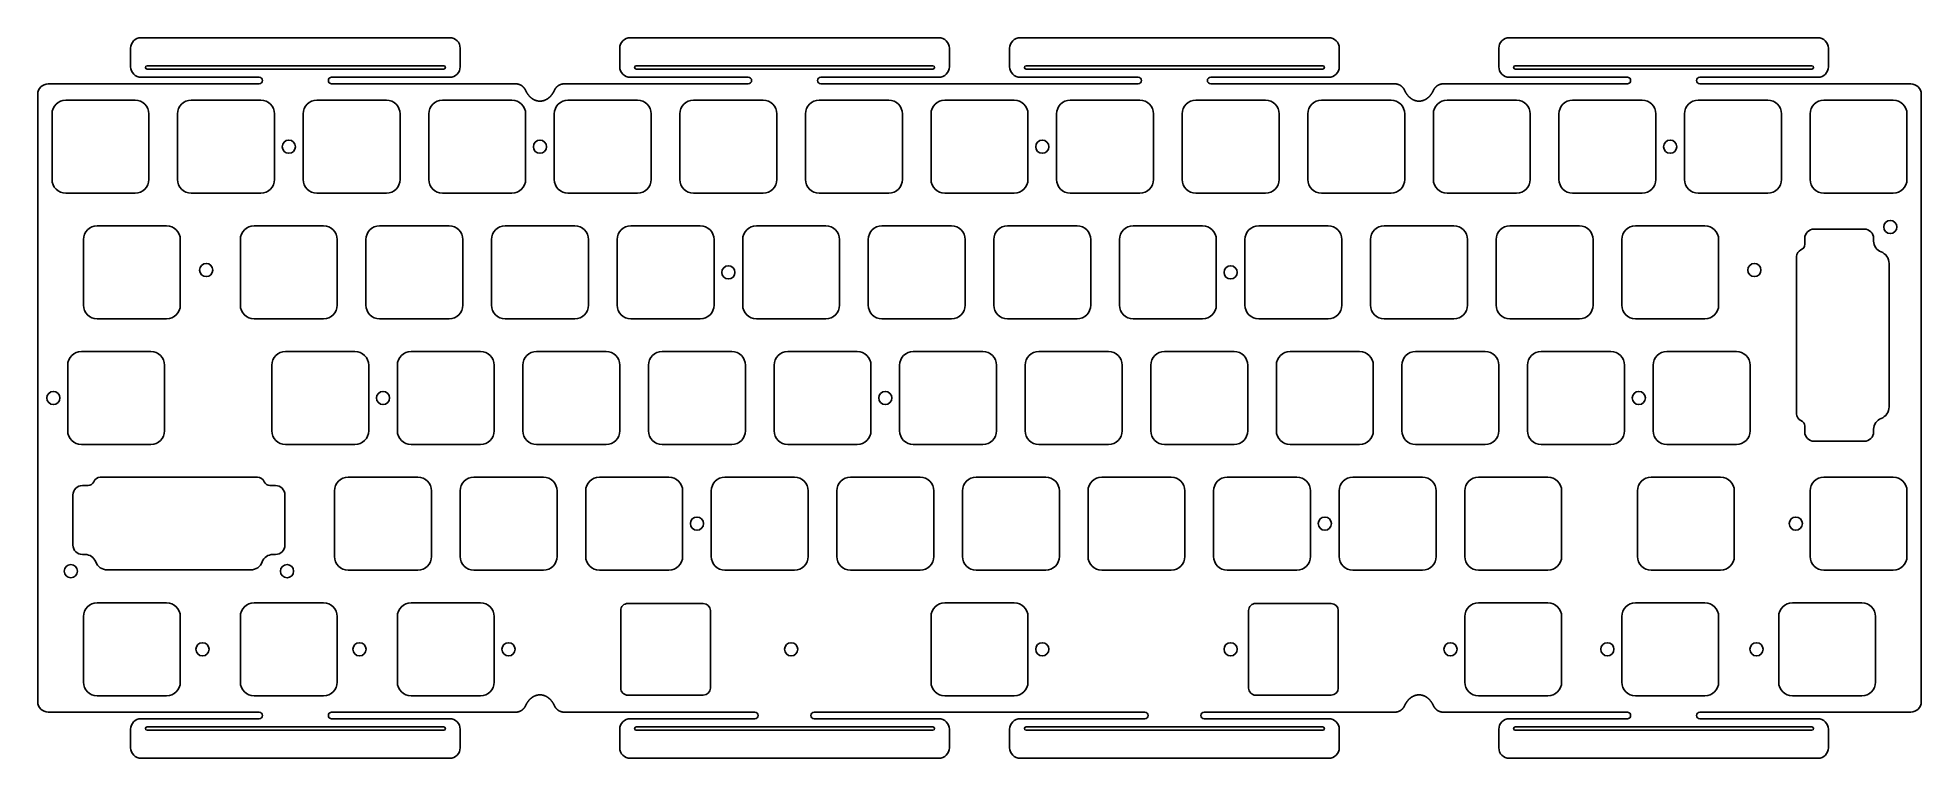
# Model space of a CAD drawing. Header units: millimetres. Extents: x -10 to 276, y -93 to 17.
import ezdxf

# ---------------------------------------------------------------- set-up
doc = ezdxf.new("R2010")
doc.units = ezdxf.units.MM
doc.layers.add('BLACK', color=7, linetype='CONTINUOUS')
doc.layers.add('Edge.Cuts', color=53, linetype='CONTINUOUS')

msp = doc.modelspace()

# ---------------------------------------------------------------- linework, layer by layer
at = {"layer": 'BLACK', "linetype": 'Continuous'}
for p, q in [((4.570082, 14.925), (4.570082, 12.125)), ((52.9701, 16.525), (6.162303, 16.525)), ((54.570082, 12.125), (54.570082, 14.932589)), ((78.779918, 14.925), (78.779918, 12.117411)), ((127.1799, 16.525), (80.379918, 16.525)), ((128.779918, 12.125), (128.779918, 14.925)), ((137.920082, 14.925), (137.920082, 12.125)), ((186.3201, 16.525), (139.512303, 16.525)), ((187.920082, 12.125), (187.920082, 14.932589)), ((212.129918, 14.925), (212.129918, 12.117411)), ((260.5299, 16.525), (213.729918, 16.525)), ((262.129918, 12.125), (262.129918, 14.925)), ((7.0701, 12.275), (52.0701, 12.275)), ((52.0701, 11.775), (7.0701, 11.775)), ((81.2799, 12.275), (126.2799, 12.275)), ((126.2799, 11.775), (81.2799, 11.775)), ((140.4201, 12.275), (185.4201, 12.275)), ((185.4201, 11.775), (140.4201, 11.775)), ((259.6299, 12.275), (214.6299, 12.275)), ((214.6299, 11.775), (259.6299, 11.775)), ((24.0701, 9.525), (-7.925, 9.525)), ((6.1701, 10.525), (24.0701, 10.525)), ((35.0701, 10.525), (52.970082, 10.525)), ((63.009025, 9.525), (35.0701, 9.525)), ((63.009025, 9.525), (63.020337, 9.52496)), ((63.020337, 9.52496), (63.031648, 9.52484)), ((63.031648, 9.52484), (63.042958, 9.52464)), ((63.042958, 9.52464), (63.054266, 9.52436)), ((63.054266, 9.52436), (63.065572, 9.524)), ((63.065572, 9.524), (63.076876, 9.523561)), ((63.076876, 9.523561), (63.088176, 9.523041)), ((63.088176, 9.523041), (63.099472, 9.522441)), ((63.099472, 9.522441), (63.110763, 9.521762)), ((63.110763, 9.521762), (63.12205, 9.521003)), ((63.12205, 9.521003), (63.133331, 9.520164)), ((63.133331, 9.520164), (63.144606, 9.519245)), ((63.144606, 9.519245), (63.155874, 9.518247)), ((63.155874, 9.518247), (63.167135, 9.517168)), ((63.167135, 9.517168), (63.178389, 9.516011)), ((63.178389, 9.516011), (63.189634, 9.514773)), ((63.189634, 9.514773), (63.20087, 9.513457)), ((63.20087, 9.513457), (63.212096, 9.51206)), ((63.212096, 9.51206), (63.223313, 9.510585)), ((63.223313, 9.510585), (63.234519, 9.50903)), ((63.234519, 9.50903), (63.245714, 9.507396)), ((63.245714, 9.507396), (63.256897, 9.505683)), ((63.256897, 9.505683), (63.268067, 9.503891)), ((63.268067, 9.503891), (63.279225, 9.502019)), ((63.279225, 9.502019), (63.29037, 9.500069)), ((63.29037, 9.500069), (63.3015, 9.49804)), ((63.3015, 9.49804), (63.312616, 9.495933)), ((63.312616, 9.495933), (63.323717, 9.493747)), ((63.323717, 9.493747), (63.329262, 9.492625)), ((63.329262, 9.492625), (63.334802, 9.491482)), ((63.334802, 9.491482), (63.340339, 9.490321)), ((63.340339, 9.490321), (63.345871, 9.48914)), ((63.345871, 9.48914), (63.351399, 9.487939)), ((63.351399, 9.487939), (63.356923, 9.486719)), ((63.356923, 9.486719), (63.362443, 9.485479)), ((63.362443, 9.485479), (63.367958, 9.484219)), ((63.367958, 9.484219), (63.373469, 9.482941)), ((63.373469, 9.482941), (63.378975, 9.481642)), ((63.378975, 9.481642), (63.384477, 9.480325)), ((63.384477, 9.480325), (63.389974, 9.478987)), ((63.389974, 9.478987), (63.395466, 9.477631)), ((63.395466, 9.477631), (63.400953, 9.476255)), ((63.400953, 9.476255), (63.406435, 9.474859)), ((63.406435, 9.474859), (63.411913, 9.473444)), ((63.411913, 9.473444), (63.417385, 9.47201)), ((63.417385, 9.47201), (63.422853, 9.470557)), ((63.422853, 9.470557), (63.428315, 9.469084)), ((63.428315, 9.469084), (63.433772, 9.467592)), ((63.433772, 9.467592), (63.439223, 9.46608)), ((63.439223, 9.46608), (63.44467, 9.46455)), ((63.44467, 9.46455), (63.45011, 9.463)), ((63.45011, 9.463), (63.455546, 9.461431)), ((63.455546, 9.461431), (63.460975, 9.459842)), ((63.460975, 9.459842), (63.466399, 9.458235)), ((63.466399, 9.458235), (63.471818, 9.456608)), ((63.471818, 9.456608), (63.47723, 9.454962)), ((63.47723, 9.454962), (63.482637, 9.453297)), ((63.482637, 9.453297), (63.488038, 9.451613)), ((63.488038, 9.451613), (63.493432, 9.44991)), ((63.493432, 9.44991), (63.498821, 9.448187)), ((63.498821, 9.448187), (63.504204, 9.446446)), ((63.504204, 9.446446), (63.509581, 9.444686)), ((63.509581, 9.444686), (63.51495, 9.442906)), ((63.51495, 9.442906), (63.520315, 9.441108)), ((63.520315, 9.441108), (63.525672, 9.439291)), ((63.525672, 9.439291), (63.531023, 9.437454)), ((63.531023, 9.437454), (63.536367, 9.435599)), ((63.536367, 9.435599), (63.541706, 9.433725)), ((63.541706, 9.433725), (63.547037, 9.431832)), ((63.547037, 9.431832), (63.552362, 9.42992)), ((63.552362, 9.42992), (63.557679, 9.42799)), ((63.557679, 9.42799), (63.562991, 9.42604)), ((63.562991, 9.42604), (63.568294, 9.424072)), ((63.568294, 9.424072), (63.573592, 9.422085)), ((63.573592, 9.422085), (63.578881, 9.42008)), ((63.578881, 9.42008), (63.584165, 9.418055)), ((63.584165, 9.418055), (63.58944, 9.416013)), ((63.58944, 9.416013), (63.594709, 9.413951)), ((63.594709, 9.413951), (63.59997, 9.411871)), ((63.59997, 9.411871), (63.605224, 9.409772)), ((63.605224, 9.409772), (63.610471, 9.407654)), ((63.610471, 9.407654), (63.61571, 9.405518)), ((63.61571, 9.405518), (63.616466, 9.405208)), ((63.616466, 9.405208), (63.626916, 9.400876)), ((63.626916, 9.400876), (63.637334, 9.396471)), ((63.637334, 9.396471), (63.647722, 9.391992)), ((63.647722, 9.391992), (63.658077, 9.38744)), ((63.658077, 9.38744), (63.6684, 9.382815)), ((63.6684, 9.382815), (63.67869, 9.378117)), ((63.67869, 9.378117), (63.688947, 9.373346)), ((63.688947, 9.373346), (63.69917, 9.368503)), ((63.69917, 9.368503), (63.709358, 9.363587)), ((63.709358, 9.363587), (63.719511, 9.3586)), ((63.719511, 9.3586), (63.729629, 9.353541)), ((63.729629, 9.353541), (63.739711, 9.34841)), ((63.739711, 9.34841), (63.749757, 9.343209)), ((63.749757, 9.343209), (63.759766, 9.337936)), ((63.759766, 9.337936), (63.769737, 9.332592)), ((63.769737, 9.332592), (63.77967, 9.327179)), ((63.77967, 9.327179), (63.789565, 9.321695)), ((63.789565, 9.321695), (63.799421, 9.316141)), ((63.799421, 9.316141), (63.809238, 9.310517)), ((63.809238, 9.310517), (63.819014, 9.304824)), ((63.819014, 9.304824), (63.828751, 9.299063)), ((63.828751, 9.299063), (63.838446, 9.293232)), ((63.838446, 9.293232), (63.8481, 9.287333)), ((63.8481, 9.287333), (63.857712, 9.281366)), ((63.857712, 9.281366), (63.867282, 9.275331)), ((63.867282, 9.275331), (63.876809, 9.269228)), ((63.876809, 9.269228), (63.886292, 9.263058)), ((63.886292, 9.263058), (63.895732, 9.256821)), ((63.895732, 9.256821), (63.900436, 9.253678)), ((63.900436, 9.253678), (63.905128, 9.250518)), ((63.905128, 9.250518), (63.909809, 9.247341)), ((63.909809, 9.247341), (63.914479, 9.244148)), ((63.914479, 9.244148), (63.919137, 9.240939)), ((63.919137, 9.240939), (63.923784, 9.237712)), ((63.923784, 9.237712), (63.92842, 9.23447)), ((63.92842, 9.23447), (63.933044, 9.231211)), ((63.933044, 9.231211), (63.937656, 9.227936)), ((63.937656, 9.227936), (63.942258, 9.224644)), ((63.942258, 9.224644), (63.946847, 9.221337)), ((63.946847, 9.221337), (63.951425, 9.218012)), ((63.951425, 9.218012), (63.95599, 9.214672)), ((63.95599, 9.214672), (63.960545, 9.211316)), ((63.960545, 9.211316), (63.965087, 9.207944)), ((63.965087, 9.207944), (63.969617, 9.204555)), ((63.969617, 9.204555), (63.974135, 9.201151)), ((63.974135, 9.201151), (63.978641, 9.19773)), ((63.978641, 9.19773), (63.983135, 9.194294)), ((63.983135, 9.194294), (63.987617, 9.190842)), ((63.987617, 9.190842), (63.992087, 9.187374)), ((63.992087, 9.187374), (63.996544, 9.18389)), ((63.996544, 9.18389), (64.000989, 9.180391)), ((64.000989, 9.180391), (64.005422, 9.176876)), ((64.005422, 9.176876), (64.009842, 9.173345)), ((64.009842, 9.173345), (64.01425, 9.169798)), ((64.01425, 9.169798), (64.018645, 9.166236)), ((64.018645, 9.166236), (64.023027, 9.162659)), ((64.023027, 9.162659), (64.027397, 9.159066)), ((64.027397, 9.159066), (64.031754, 9.155457)), ((64.031754, 9.155457), (64.036098, 9.151833)), ((64.036098, 9.151833), (64.04043, 9.148194)), ((64.04043, 9.148194), (64.044748, 9.14454)), ((64.044748, 9.14454), (64.049054, 9.14087)), ((64.049054, 9.14087), (64.053346, 9.137185)), ((64.053346, 9.137185), (64.057626, 9.133485)), ((64.057626, 9.133485), (64.061892, 9.12977)), ((64.061892, 9.12977), (64.066146, 9.126039)), ((64.066146, 9.126039), (64.070386, 9.122294)), ((64.070386, 9.122294), (64.074613, 9.118534)), ((64.074613, 9.118534), (64.078826, 9.114759)), ((64.078826, 9.114759), (64.083026, 9.110968)), ((64.083026, 9.110968), (64.087213, 9.107164)), ((64.087213, 9.107164), (64.091387, 9.103344)), ((64.091387, 9.103344), (64.095546, 9.099509)), ((64.095546, 9.099509), (64.099692, 9.09566)), ((64.099692, 9.09566), (64.103825, 9.091796)), ((64.103825, 9.091796), (64.107944, 9.087918)), ((64.107944, 9.087918), (64.112049, 9.084025)), ((64.112049, 9.084025), (64.11614, 9.080117)), ((64.11614, 9.080117), (64.120218, 9.076195)), ((64.120218, 9.076195), (64.124282, 9.072259)), ((64.124282, 9.072259), (64.128331, 9.068308)), ((64.128331, 9.068308), (64.132367, 9.064343)), ((64.132367, 9.064343), (64.132948, 9.06377)), ((64.132948, 9.06377), (64.140971, 9.055796)), ((64.140971, 9.055796), (64.148937, 9.047765)), ((64.148937, 9.047765), (64.156846, 9.039678)), ((64.156846, 9.039678), (64.164698, 9.031535)), ((64.164698, 9.031535), (64.172493, 9.023337)), ((64.172493, 9.023337), (64.180229, 9.015083)), ((64.180229, 9.015083), (64.187906, 9.006776)), ((64.187906, 9.006776), (64.195525, 8.998414)), ((64.195525, 8.998414), (64.203084, 8.989999)), ((64.203084, 8.989999), (64.210584, 8.98153)), ((64.210584, 8.98153), (64.218024, 8.973008)), ((64.218024, 8.973008), (64.225404, 8.964434)), ((64.225404, 8.964434), (64.232722, 8.955808)), ((64.232722, 8.955808), (64.23998, 8.94713)), ((64.23998, 8.94713), (64.247176, 8.938401)), ((64.247176, 8.938401), (64.25431, 8.929621)), ((64.25431, 8.929621), (64.261383, 8.920791)), ((64.261383, 8.920791), (64.268392, 8.911911)), ((64.268392, 8.911911), (64.275339, 8.902982)), ((64.275339, 8.902982), (64.282222, 8.894003)), ((64.282222, 8.894003), (64.289042, 8.884977)), ((64.289042, 8.884977), (64.295798, 8.875902)), ((64.295798, 8.875902), (64.30249, 8.866779)), ((64.30249, 8.866779), (64.309117, 8.857609)), ((64.309117, 8.857609), (64.315679, 8.848393)), ((64.315679, 8.848393), (64.322176, 8.83913)), ((64.322176, 8.83913), (64.325399, 8.834482)), ((64.325399, 8.834482), (64.328607, 8.829822)), ((64.328607, 8.829822), (64.331798, 8.825151)), ((64.331798, 8.825151), (64.334972, 8.820468)), ((64.334972, 8.820468), (64.33813, 8.815775)), ((64.33813, 8.815775), (64.341271, 8.81107)), ((64.341271, 8.81107), (64.344395, 8.806354)), ((64.344395, 8.806354), (64.347503, 8.801627)), ((64.347503, 8.801627), (64.350594, 8.796889)), ((64.350594, 8.796889), (64.353669, 8.79214)), ((64.353669, 8.79214), (64.356726, 8.78738)), ((64.356726, 8.78738), (64.359767, 8.78261)), ((64.359767, 8.78261), (64.362791, 8.777829)), ((64.362791, 8.777829), (64.365798, 8.773037)), ((64.365798, 8.773037), (64.368788, 8.768234)), ((64.368788, 8.768234), (64.371761, 8.763421)), ((64.371761, 8.763421), (64.374716, 8.758598)), ((64.374716, 8.758598), (64.377655, 8.753764)), ((64.377655, 8.753764), (64.380577, 8.74892)), ((64.380577, 8.74892), (64.383482, 8.744065)), ((64.383482, 8.744065), (64.386369, 8.7392)), ((64.386369, 8.7392), (64.389239, 8.734325)), ((64.389239, 8.734325), (64.392092, 8.72944)), ((64.392092, 8.72944), (64.394928, 8.724545)), ((64.394928, 8.724545), (64.397746, 8.71964)), ((64.397746, 8.71964), (64.400547, 8.714724)), ((64.400547, 8.714724), (64.403331, 8.709799)), ((64.403331, 8.709799), (64.406097, 8.704864)), ((64.406097, 8.704864), (64.408846, 8.69992)), ((64.408846, 8.69992), (64.411577, 8.694965)), ((64.411577, 8.694965), (64.414291, 8.690002)), ((64.414291, 8.690002), (64.416987, 8.685028)), ((64.416987, 8.685028), (64.419665, 8.680045)), ((64.419665, 8.680045), (64.422326, 8.675052)), ((64.422326, 8.675052), (64.424969, 8.670051)), ((64.424969, 8.670051), (64.427595, 8.665039)), ((64.427595, 8.665039), (64.430203, 8.660019)), ((64.430203, 8.660019), (64.432793, 8.654989)), ((64.432793, 8.654989), (64.435365, 8.649951)), ((64.435365, 8.649951), (64.43792, 8.644903)), ((64.43792, 8.644903), (64.440456, 8.639846)), ((64.440456, 8.639846), (64.442975, 8.63478)), ((64.442975, 8.63478), (64.445475, 8.629705)), ((64.445475, 8.629705), (64.447958, 8.624621)), ((64.447958, 8.624621), (64.450423, 8.619529)), ((64.450423, 8.619529), (64.45287, 8.614428)), ((64.45287, 8.614428), (64.455298, 8.609319)), ((64.455298, 8.609319), (64.457709, 8.6042)), ((64.457709, 8.6042), (64.460102, 8.599074)), ((64.460102, 8.599074), (64.462476, 8.593938)), ((64.462476, 8.593938), (64.467049, 8.583912)), ((64.470651, 8.575965), (64.467049, 8.583912)), ((64.478038, 8.559811), (64.470651, 8.575965)), ((68.879275, 8.575802), (68.875583, 8.567705)), ((68.882951, 8.583912), (68.879275, 8.575802)), ((68.882951, 8.583912), (68.887646, 8.594203)), ((68.887646, 8.594203), (68.892413, 8.604461)), ((68.892413, 8.604461), (68.897253, 8.614685)), ((68.897253, 8.614685), (68.902165, 8.624875)), ((68.902165, 8.624875), (68.907149, 8.63503)), ((68.907149, 8.63503), (68.912204, 8.645149)), ((68.912204, 8.645149), (68.917332, 8.655232)), ((68.917332, 8.655232), (68.92253, 8.665279)), ((68.92253, 8.665279), (68.927799, 8.675288)), ((68.927799, 8.675288), (68.933139, 8.685261)), ((68.933139, 8.685261), (68.938549, 8.695195)), ((68.938549, 8.695195), (68.94403, 8.705091)), ((68.94403, 8.705091), (68.94958, 8.714949)), ((68.94958, 8.714949), (68.9552, 8.724766)), ((68.9552, 8.724766), (68.960889, 8.734544)), ((68.960889, 8.734544), (68.966648, 8.744282)), ((68.966648, 8.744282), (68.972475, 8.753979)), ((68.972475, 8.753979), (68.97837, 8.763634)), ((68.97837, 8.763634), (68.984334, 8.773248)), ((68.984334, 8.773248), (68.990366, 8.782819)), ((68.990366, 8.782819), (68.996465, 8.792347)), ((68.996465, 8.792347), (69.002632, 8.801832)), ((69.002632, 8.801832), (69.008865, 8.811274)), ((69.008865, 8.811274), (69.015165, 8.820671)), ((69.015165, 8.820671), (69.021532, 8.830024)), ((69.021532, 8.830024), (69.027964, 8.839331)), ((69.027964, 8.839331), (69.034463, 8.848593)), ((69.034463, 8.848593), (69.041026, 8.857808)), ((69.041026, 8.857808), (69.044332, 8.862398)), ((69.044332, 8.862398), (69.047655, 8.866977)), ((69.047655, 8.866977), (69.050993, 8.871544)), ((69.050993, 8.871544), (69.054348, 8.876099)), ((69.054348, 8.876099), (69.057719, 8.880642)), ((69.057719, 8.880642), (69.061106, 8.885173)), ((69.061106, 8.885173), (69.064509, 8.889693)), ((69.064509, 8.889693), (69.067928, 8.8942)), ((69.067928, 8.8942), (69.071362, 8.898695)), ((69.071362, 8.898695), (69.074813, 8.903178)), ((69.074813, 8.903178), (69.07828, 8.907649)), ((69.07828, 8.907649), (69.081762, 8.912107)), ((69.081762, 8.912107), (69.08526, 8.916553)), ((69.08526, 8.916553), (69.088774, 8.920987)), ((69.088774, 8.920987), (69.092303, 8.925408)), ((69.092303, 8.925408), (69.095848, 8.929817)), ((69.095848, 8.929817), (69.099409, 8.934213)), ((69.099409, 8.934213), (69.102985, 8.938597)), ((69.102985, 8.938597), (69.106576, 8.942968)), ((69.106576, 8.942968), (69.110183, 8.947326)), ((69.110183, 8.947326), (69.113806, 8.951671)), ((69.113806, 8.951671), (69.117443, 8.956004)), ((69.117443, 8.956004), (69.121096, 8.960324)), ((69.121096, 8.960324), (69.124765, 8.964631)), ((69.124765, 8.964631), (69.128448, 8.968924)), ((69.128448, 8.968924), (69.132147, 8.973205)), ((69.132147, 8.973205), (69.135861, 8.977473)), ((69.135861, 8.977473), (69.13959, 8.981727)), ((69.13959, 8.981727), (69.143333, 8.985969)), ((69.143333, 8.985969), (69.147093, 8.990197)), ((69.147093, 8.990197), (69.150866, 8.994411)), ((69.150866, 8.994411), (69.154655, 8.998613)), ((69.154655, 8.998613), (69.158458, 9.002801)), ((69.158458, 9.002801), (69.162277, 9.006975)), ((69.162277, 9.006975), (69.16611, 9.011136)), ((69.16611, 9.011136), (69.169958, 9.015284)), ((69.169958, 9.015284), (69.17382, 9.019417)), ((69.17382, 9.019417), (69.177697, 9.023537)), ((69.177697, 9.023537), (69.181588, 9.027644)), ((69.181588, 9.027644), (69.185495, 9.031736)), ((69.185495, 9.031736), (69.189415, 9.035815)), ((69.189415, 9.035815), (69.19335, 9.03988)), ((69.19335, 9.03988), (69.197299, 9.043931)), ((69.197299, 9.043931), (69.201263, 9.047968)), ((69.201263, 9.047968), (69.205241, 9.051991)), ((69.205241, 9.051991), (69.209233, 9.056)), ((69.209233, 9.056), (69.213239, 9.059994)), ((69.213239, 9.059994), (69.21726, 9.063975)), ((69.21726, 9.063975), (69.221294, 9.067941)), ((69.221294, 9.067941), (69.225343, 9.071894)), ((69.225343, 9.071894), (69.229405, 9.075831)), ((69.229405, 9.075831), (69.233482, 9.079755)), ((69.233482, 9.079755), (69.237571, 9.083664)), ((69.237571, 9.083664), (69.241676, 9.087558)), ((69.241676, 9.087558), (69.242269, 9.088119)), ((69.242269, 9.088119), (69.25052, 9.095858)), ((69.25052, 9.095858), (69.258825, 9.103538)), ((69.258825, 9.103538), (69.267184, 9.111159)), ((69.267184, 9.111159), (69.275597, 9.118721)), ((69.275597, 9.118721), (69.284063, 9.126223)), ((69.284063, 9.126223), (69.292582, 9.133665)), ((69.292582, 9.133665), (69.301153, 9.141047)), ((69.301153, 9.141047), (69.309776, 9.148368)), ((69.309776, 9.148368), (69.318451, 9.155628)), ((69.318451, 9.155628), (69.327178, 9.162827)), ((69.327178, 9.162827), (69.335955, 9.169963)), ((69.335955, 9.169963), (69.344782, 9.177038)), ((69.344782, 9.177038), (69.353659, 9.18405)), ((69.353659, 9.18405), (69.362586, 9.190999)), ((69.362586, 9.190999), (69.371561, 9.197885)), ((69.371561, 9.197885), (69.380585, 9.204707)), ((69.380585, 9.204707), (69.389658, 9.211466)), ((69.389658, 9.211466), (69.398778, 9.21816)), ((69.398778, 9.21816), (69.407945, 9.22479)), ((69.407945, 9.22479), (69.417159, 9.231354)), ((69.417159, 9.231354), (69.426419, 9.237854)), ((69.426419, 9.237854), (69.435725, 9.244288)), ((69.435725, 9.244288), (69.445076, 9.250656)), ((69.445076, 9.250656), (69.454472, 9.256957)), ((69.454472, 9.256957), (69.463913, 9.263193)), ((69.463913, 9.263193), (69.473397, 9.269361)), ((69.473397, 9.269361), (69.482925, 9.275462)), ((69.482925, 9.275462), (69.492496, 9.281496)), ((69.492496, 9.281496), (69.497297, 9.284487)), ((69.497297, 9.284487), (69.502109, 9.287462)), ((69.502109, 9.287462), (69.506932, 9.290419)), ((69.506932, 9.290419), (69.511765, 9.29336)), ((69.511765, 9.29336), (69.516608, 9.296283)), ((69.516608, 9.296283), (69.521462, 9.299189)), ((69.521462, 9.299189), (69.526325, 9.302078)), ((69.526325, 9.302078), (69.531199, 9.30495)), ((69.531199, 9.30495), (69.536084, 9.307804)), ((69.536084, 9.307804), (69.540978, 9.310642)), ((69.540978, 9.310642), (69.545882, 9.313461)), ((69.545882, 9.313461), (69.550796, 9.316264)), ((69.550796, 9.316264), (69.55572, 9.319049)), ((69.55572, 9.319049), (69.560654, 9.321817)), ((69.560654, 9.321817), (69.565598, 9.324567)), ((69.565598, 9.324567), (69.570551, 9.3273)), ((69.570551, 9.3273), (69.575514, 9.330015)), ((69.575514, 9.330015), (69.580487, 9.332713)), ((69.580487, 9.332713), (69.585469, 9.335393)), ((69.585469, 9.335393), (69.590461, 9.338056)), ((69.590461, 9.338056), (69.595461, 9.3407)), ((69.595461, 9.3407), (69.600472, 9.343328)), ((69.600472, 9.343328), (69.605491, 9.345937)), ((69.605491, 9.345937), (69.61052, 9.348529)), ((69.61052, 9.348529), (69.615558, 9.351102)), ((69.615558, 9.351102), (69.620605, 9.353659)), ((69.620605, 9.353659), (69.62566, 9.356197)), ((69.62566, 9.356197), (69.630726, 9.358717)), ((69.630726, 9.358717), (69.635799, 9.361219)), ((69.635799, 9.361219), (69.640882, 9.363704)), ((69.640882, 9.363704), (69.645973, 9.36617)), ((69.645973, 9.36617), (69.651073, 9.368619)), ((69.651073, 9.368619), (69.656182, 9.371049)), ((69.656182, 9.371049), (69.661299, 9.373461)), ((69.661299, 9.373461), (69.666425, 9.375855)), ((69.666425, 9.375855), (69.671559, 9.378231)), ((69.671559, 9.378231), (69.676702, 9.380589)), ((69.676702, 9.380589), (69.681853, 9.382929)), ((69.681853, 9.382929), (69.687012, 9.38525)), ((69.687012, 9.38525), (69.692179, 9.387554)), ((69.692179, 9.387554), (69.697354, 9.389838)), ((69.697354, 9.389838), (69.702538, 9.392105)), ((69.702538, 9.392105), (69.707729, 9.394353)), ((69.707729, 9.394353), (69.712929, 9.396583)), ((69.712929, 9.396583), (69.718136, 9.398795)), ((69.718136, 9.398795), (69.723352, 9.400988)), ((69.723352, 9.400988), (69.728574, 9.403162)), ((69.728574, 9.403162), (69.733805, 9.405319)), ((69.733805, 9.405319), (69.739043, 9.407456)), ((69.739043, 9.407456), (69.744289, 9.409576)), ((69.744289, 9.409576), (69.749542, 9.411676)), ((69.749542, 9.411676), (69.754803, 9.413758)), ((69.754803, 9.413758), (69.76007, 9.415822)), ((69.76007, 9.415822), (69.765346, 9.417866)), ((69.765346, 9.417866), (69.766108, 9.41816)), ((69.766108, 9.41816), (69.776679, 9.422187)), ((69.776679, 9.422187), (69.787278, 9.426139)), ((69.787278, 9.426139), (69.797904, 9.430016)), ((69.797904, 9.430016), (69.808558, 9.433818)), ((69.808558, 9.433818), (69.819239, 9.437544)), ((69.819239, 9.437544), (69.829945, 9.441195)), ((69.829945, 9.441195), (69.840678, 9.44477)), ((69.840678, 9.44477), (69.851435, 9.448269)), ((69.851435, 9.448269), (69.862217, 9.451692)), ((69.862217, 9.451692), (69.873023, 9.455039)), ((69.873023, 9.455039), (69.883852, 9.458309)), ((69.883852, 9.458309), (69.894704, 9.461503)), ((69.894704, 9.461503), (69.905579, 9.46462)), ((69.905579, 9.46462), (69.916476, 9.46766)), ((69.916476, 9.46766), (69.927394, 9.470623)), ((69.927394, 9.470623), (69.938332, 9.473508)), ((69.938332, 9.473508), (69.949291, 9.476316)), ((69.949291, 9.476316), (69.96027, 9.479047)), ((69.96027, 9.479047), (69.971268, 9.4817)), ((69.971268, 9.4817), (69.982284, 9.484275)), ((69.982284, 9.484275), (69.993318, 9.486773)), ((69.993318, 9.486773), (70.00437, 9.489192)), ((70.00437, 9.489192), (70.015439, 9.491533)), ((70.015439, 9.491533), (70.026524, 9.493795)), ((70.026524, 9.493795), (70.037625, 9.49598)), ((70.037625, 9.49598), (70.048741, 9.498085)), ((70.048741, 9.498085), (70.054305, 9.499109)), ((70.054305, 9.499109), (70.059872, 9.500113)), ((70.059872, 9.500113), (70.065443, 9.501097)), ((70.065443, 9.501097), (70.071017, 9.502061)), ((70.071017, 9.502061), (70.076595, 9.503006)), ((70.076595, 9.503006), (70.082176, 9.503931)), ((70.082176, 9.503931), (70.08776, 9.504836)), ((70.08776, 9.504836), (70.093347, 9.505721)), ((70.093347, 9.505721), (70.098938, 9.506587)), ((70.098938, 9.506587), (70.104531, 9.507433)), ((70.104531, 9.507433), (70.110128, 9.508259)), ((70.110128, 9.508259), (70.115727, 9.509065)), ((70.115727, 9.509065), (70.121329, 9.509852)), ((70.121329, 9.509852), (70.126934, 9.510618)), ((70.126934, 9.510618), (70.132542, 9.511365)), ((70.132542, 9.511365), (70.138152, 9.512092)), ((70.138152, 9.512092), (70.143765, 9.512799)), ((70.143765, 9.512799), (70.14938, 9.513487)), ((70.14938, 9.513487), (70.154998, 9.514154)), ((70.154998, 9.514154), (70.160618, 9.514802)), ((70.160618, 9.514802), (70.16624, 9.51543)), ((70.16624, 9.51543), (70.171865, 9.516038)), ((70.171865, 9.516038), (70.177491, 9.516626)), ((70.177491, 9.516626), (70.18312, 9.517194)), ((70.18312, 9.517194), (70.188751, 9.517742)), ((70.188751, 9.517742), (70.194383, 9.51827)), ((70.194383, 9.51827), (70.200018, 9.518779)), ((70.200018, 9.518779), (70.205654, 9.519267)), ((70.205654, 9.519267), (70.211292, 9.519736)), ((70.211292, 9.519736), (70.216931, 9.520184)), ((70.216931, 9.520184), (70.222572, 9.520613)), ((70.222572, 9.520613), (70.228215, 9.521022)), ((70.228215, 9.521022), (70.233859, 9.52141)), ((70.233859, 9.52141), (70.239504, 9.521779)), ((70.239504, 9.521779), (70.24515, 9.522128)), ((70.24515, 9.522128), (70.250798, 9.522457)), ((70.250798, 9.522457), (70.256447, 9.522766)), ((70.256447, 9.522766), (70.262097, 9.523055)), ((70.262097, 9.523055), (70.267748, 9.523323)), ((70.267748, 9.523323), (70.2734, 9.523572)), ((70.2734, 9.523572), (70.279053, 9.523801)), ((70.279053, 9.523801), (70.284707, 9.52401)), ((70.284707, 9.52401), (70.290361, 9.524199)), ((70.290361, 9.524199), (70.296016, 9.524368)), ((70.296016, 9.524368), (70.301671, 9.524517)), ((70.301671, 9.524517), (70.307328, 9.524646)), ((70.307328, 9.524646), (70.312984, 9.524755)), ((70.312984, 9.524755), (70.318641, 9.524844)), ((70.318641, 9.524844), (70.324298, 9.524913)), ((70.324298, 9.524913), (70.329956, 9.524962)), ((70.329956, 9.524962), (70.340975, 9.525)), ((98.2799, 9.525), (70.340975, 9.525)), ((80.3799, 10.525), (98.2799, 10.525)), ((109.2799, 10.525), (127.187275, 10.525)), ((157.4201, 9.525), (109.2799, 9.525)), ((139.5201, 10.525), (157.4201, 10.525)), ((168.4201, 10.525), (186.320082, 10.525)), ((196.359025, 9.525), (168.4201, 9.525)), ((196.359025, 9.525), (196.370337, 9.52496)), ((196.370337, 9.52496), (196.381648, 9.52484)), ((196.381648, 9.52484), (196.392958, 9.52464)), ((196.392958, 9.52464), (196.404266, 9.52436)), ((196.404266, 9.52436), (196.415572, 9.524)), ((196.415572, 9.524), (196.426876, 9.523561)), ((196.426876, 9.523561), (196.438176, 9.523041)), ((196.438176, 9.523041), (196.449472, 9.522441)), ((196.449472, 9.522441), (196.460763, 9.521762)), ((196.460763, 9.521762), (196.47205, 9.521003)), ((196.47205, 9.521003), (196.483331, 9.520164)), ((196.483331, 9.520164), (196.494606, 9.519245)), ((196.494606, 9.519245), (196.505874, 9.518247)), ((196.505874, 9.518247), (196.517135, 9.517168)), ((196.517135, 9.517168), (196.528389, 9.516011)), ((196.528389, 9.516011), (196.539634, 9.514773)), ((196.539634, 9.514773), (196.55087, 9.513457)), ((196.55087, 9.513457), (196.562096, 9.51206)), ((196.562096, 9.51206), (196.573313, 9.510585)), ((196.573313, 9.510585), (196.584519, 9.50903)), ((196.584519, 9.50903), (196.595714, 9.507396)), ((196.595714, 9.507396), (196.606897, 9.505683)), ((196.606897, 9.505683), (196.618067, 9.503891)), ((196.618067, 9.503891), (196.629225, 9.502019)), ((196.629225, 9.502019), (196.64037, 9.500069)), ((196.64037, 9.500069), (196.6515, 9.49804)), ((196.6515, 9.49804), (196.662616, 9.495933)), ((196.662616, 9.495933), (196.673717, 9.493747)), ((196.673717, 9.493747), (196.679262, 9.492625)), ((196.679262, 9.492625), (196.684802, 9.491482)), ((196.684802, 9.491482), (196.690339, 9.490321)), ((196.690339, 9.490321), (196.695871, 9.48914)), ((196.695871, 9.48914), (196.701399, 9.487939)), ((196.701399, 9.487939), (196.706923, 9.486719)), ((196.706923, 9.486719), (196.712443, 9.485479)), ((196.712443, 9.485479), (196.717958, 9.484219)), ((196.717958, 9.484219), (196.723469, 9.482941)), ((196.723469, 9.482941), (196.728975, 9.481642)), ((196.728975, 9.481642), (196.734477, 9.480325)), ((196.734477, 9.480325), (196.739974, 9.478987)), ((196.739974, 9.478987), (196.745466, 9.477631)), ((196.745466, 9.477631), (196.750953, 9.476255)), ((196.750953, 9.476255), (196.756435, 9.474859)), ((196.756435, 9.474859), (196.761913, 9.473444)), ((196.761913, 9.473444), (196.767385, 9.47201)), ((196.767385, 9.47201), (196.772853, 9.470557)), ((196.772853, 9.470557), (196.778315, 9.469084)), ((196.778315, 9.469084), (196.783772, 9.467592)), ((196.783772, 9.467592), (196.789223, 9.46608)), ((196.789223, 9.46608), (196.79467, 9.46455)), ((196.79467, 9.46455), (196.80011, 9.463)), ((196.80011, 9.463), (196.805546, 9.461431)), ((196.805546, 9.461431), (196.810975, 9.459842)), ((196.810975, 9.459842), (196.816399, 9.458235)), ((196.816399, 9.458235), (196.821818, 9.456608)), ((196.821818, 9.456608), (196.82723, 9.454962)), ((196.82723, 9.454962), (196.832637, 9.453297)), ((196.832637, 9.453297), (196.838038, 9.451613)), ((196.838038, 9.451613), (196.843432, 9.44991)), ((196.843432, 9.44991), (196.848821, 9.448187)), ((196.848821, 9.448187), (196.854204, 9.446446)), ((196.854204, 9.446446), (196.859581, 9.444686)), ((196.859581, 9.444686), (196.86495, 9.442906)), ((196.86495, 9.442906), (196.870315, 9.441108)), ((196.870315, 9.441108), (196.875672, 9.439291)), ((196.875672, 9.439291), (196.881023, 9.437454)), ((196.881023, 9.437454), (196.886367, 9.435599)), ((196.886367, 9.435599), (196.891706, 9.433725)), ((196.891706, 9.433725), (196.897037, 9.431832)), ((196.897037, 9.431832), (196.902362, 9.42992)), ((196.902362, 9.42992), (196.907679, 9.42799)), ((196.907679, 9.42799), (196.912991, 9.42604)), ((196.912991, 9.42604), (196.918294, 9.424072)), ((196.918294, 9.424072), (196.923592, 9.422085)), ((196.923592, 9.422085), (196.928881, 9.42008)), ((196.928881, 9.42008), (196.934165, 9.418055)), ((196.934165, 9.418055), (196.93944, 9.416013)), ((196.93944, 9.416013), (196.944709, 9.413951)), ((196.944709, 9.413951), (196.94997, 9.411871)), ((196.94997, 9.411871), (196.955224, 9.409772)), ((196.955224, 9.409772), (196.960471, 9.407654)), ((196.960471, 9.407654), (196.96571, 9.405518)), ((196.96571, 9.405518), (196.966466, 9.405208)), ((196.966466, 9.405208), (196.976916, 9.400876)), ((196.976916, 9.400876), (196.987334, 9.396471)), ((196.987334, 9.396471), (196.997722, 9.391992)), ((196.997722, 9.391992), (197.008077, 9.38744)), ((197.008077, 9.38744), (197.0184, 9.382815)), ((197.0184, 9.382815), (197.02869, 9.378117)), ((197.02869, 9.378117), (197.038947, 9.373346)), ((197.038947, 9.373346), (197.04917, 9.368503)), ((197.04917, 9.368503), (197.059358, 9.363587)), ((197.059358, 9.363587), (197.069511, 9.3586)), ((197.069511, 9.3586), (197.079629, 9.353541)), ((197.079629, 9.353541), (197.089711, 9.34841)), ((197.089711, 9.34841), (197.099757, 9.343209)), ((197.099757, 9.343209), (197.109766, 9.337936)), ((197.109766, 9.337936), (197.119737, 9.332592)), ((197.119737, 9.332592), (197.12967, 9.327179)), ((197.12967, 9.327179), (197.139565, 9.321695)), ((197.139565, 9.321695), (197.149421, 9.316141)), ((197.149421, 9.316141), (197.159238, 9.310517)), ((197.159238, 9.310517), (197.169014, 9.304824)), ((197.169014, 9.304824), (197.178751, 9.299063)), ((197.178751, 9.299063), (197.188446, 9.293232)), ((197.188446, 9.293232), (197.1981, 9.287333)), ((197.1981, 9.287333), (197.207712, 9.281366)), ((197.207712, 9.281366), (197.217282, 9.275331)), ((197.217282, 9.275331), (197.226809, 9.269228)), ((197.226809, 9.269228), (197.236292, 9.263058)), ((197.236292, 9.263058), (197.245732, 9.256821)), ((197.245732, 9.256821), (197.250436, 9.253678)), ((197.250436, 9.253678), (197.255128, 9.250518)), ((197.255128, 9.250518), (197.259809, 9.247341)), ((197.259809, 9.247341), (197.264479, 9.244148)), ((197.264479, 9.244148), (197.269137, 9.240939)), ((197.269137, 9.240939), (197.273784, 9.237712)), ((197.273784, 9.237712), (197.27842, 9.23447)), ((197.27842, 9.23447), (197.283044, 9.231211)), ((197.283044, 9.231211), (197.287656, 9.227936)), ((197.287656, 9.227936), (197.292258, 9.224644)), ((197.292258, 9.224644), (197.296847, 9.221337)), ((197.296847, 9.221337), (197.301425, 9.218012)), ((197.301425, 9.218012), (197.30599, 9.214672)), ((197.30599, 9.214672), (197.310545, 9.211316)), ((197.310545, 9.211316), (197.315087, 9.207944)), ((197.315087, 9.207944), (197.319617, 9.204555)), ((197.319617, 9.204555), (197.324135, 9.201151)), ((197.324135, 9.201151), (197.328641, 9.19773)), ((197.328641, 9.19773), (197.333135, 9.194294)), ((197.333135, 9.194294), (197.337617, 9.190842)), ((197.337617, 9.190842), (197.342087, 9.187374)), ((197.342087, 9.187374), (197.346544, 9.18389)), ((197.346544, 9.18389), (197.350989, 9.180391)), ((197.350989, 9.180391), (197.355422, 9.176876)), ((197.355422, 9.176876), (197.359842, 9.173345)), ((197.359842, 9.173345), (197.36425, 9.169798)), ((197.36425, 9.169798), (197.368645, 9.166236)), ((197.368645, 9.166236), (197.373027, 9.162659)), ((197.373027, 9.162659), (197.377397, 9.159066)), ((197.377397, 9.159066), (197.381754, 9.155457)), ((197.381754, 9.155457), (197.386098, 9.151833)), ((197.386098, 9.151833), (197.39043, 9.148194)), ((197.39043, 9.148194), (197.394748, 9.14454)), ((197.394748, 9.14454), (197.399054, 9.14087)), ((197.399054, 9.14087), (197.403346, 9.137185)), ((197.403346, 9.137185), (197.407626, 9.133485)), ((197.407626, 9.133485), (197.411892, 9.12977)), ((197.411892, 9.12977), (197.416146, 9.126039)), ((197.416146, 9.126039), (197.420386, 9.122294)), ((197.420386, 9.122294), (197.424613, 9.118534)), ((197.424613, 9.118534), (197.428826, 9.114759)), ((197.428826, 9.114759), (197.433026, 9.110968)), ((197.433026, 9.110968), (197.437213, 9.107164)), ((197.437213, 9.107164), (197.441387, 9.103344)), ((197.441387, 9.103344), (197.445546, 9.099509)), ((197.445546, 9.099509), (197.449692, 9.09566)), ((197.449692, 9.09566), (197.453825, 9.091796)), ((197.453825, 9.091796), (197.457944, 9.087918)), ((197.457944, 9.087918), (197.462049, 9.084025)), ((197.462049, 9.084025), (197.46614, 9.080117)), ((197.46614, 9.080117), (197.470218, 9.076195)), ((197.470218, 9.076195), (197.474282, 9.072259)), ((197.474282, 9.072259), (197.478331, 9.068308)), ((197.478331, 9.068308), (197.482367, 9.064343)), ((197.482367, 9.064343), (197.482948, 9.06377)), ((197.482948, 9.06377), (197.490971, 9.055796)), ((197.490971, 9.055796), (197.498937, 9.047765)), ((197.498937, 9.047765), (197.506846, 9.039678)), ((197.506846, 9.039678), (197.514698, 9.031535)), ((197.514698, 9.031535), (197.522493, 9.023337)), ((197.522493, 9.023337), (197.530229, 9.015083)), ((197.530229, 9.015083), (197.537906, 9.006776)), ((197.537906, 9.006776), (197.545525, 8.998414)), ((197.545525, 8.998414), (197.553084, 8.989999)), ((197.553084, 8.989999), (197.560584, 8.98153)), ((197.560584, 8.98153), (197.568024, 8.973008)), ((197.568024, 8.973008), (197.575404, 8.964434)), ((197.575404, 8.964434), (197.582722, 8.955808)), ((197.582722, 8.955808), (197.58998, 8.94713)), ((197.58998, 8.94713), (197.597176, 8.938401)), ((197.597176, 8.938401), (197.60431, 8.929621)), ((197.60431, 8.929621), (197.611383, 8.920791)), ((197.611383, 8.920791), (197.618392, 8.911911)), ((197.618392, 8.911911), (197.625339, 8.902982)), ((197.625339, 8.902982), (197.632222, 8.894003)), ((197.632222, 8.894003), (197.639042, 8.884977)), ((197.639042, 8.884977), (197.645798, 8.875902)), ((197.645798, 8.875902), (197.65249, 8.866779)), ((197.65249, 8.866779), (197.659117, 8.857609)), ((197.659117, 8.857609), (197.665679, 8.848393)), ((197.665679, 8.848393), (197.672176, 8.83913)), ((197.672176, 8.83913), (197.675399, 8.834482)), ((197.675399, 8.834482), (197.678607, 8.829822)), ((197.678607, 8.829822), (197.681798, 8.825151)), ((197.681798, 8.825151), (197.684972, 8.820468)), ((197.684972, 8.820468), (197.68813, 8.815775)), ((197.68813, 8.815775), (197.691271, 8.81107)), ((197.691271, 8.81107), (197.694395, 8.806354)), ((197.694395, 8.806354), (197.697503, 8.801627)), ((197.697503, 8.801627), (197.700594, 8.796889)), ((197.700594, 8.796889), (197.703669, 8.79214)), ((197.703669, 8.79214), (197.706726, 8.78738)), ((197.706726, 8.78738), (197.709767, 8.78261)), ((197.709767, 8.78261), (197.712791, 8.777829)), ((197.712791, 8.777829), (197.715798, 8.773037)), ((197.715798, 8.773037), (197.718788, 8.768234)), ((197.718788, 8.768234), (197.721761, 8.763421)), ((197.721761, 8.763421), (197.724716, 8.758598)), ((197.724716, 8.758598), (197.727655, 8.753764)), ((197.727655, 8.753764), (197.730577, 8.74892)), ((197.730577, 8.74892), (197.733482, 8.744065)), ((197.733482, 8.744065), (197.736369, 8.7392)), ((197.736369, 8.7392), (197.739239, 8.734325)), ((197.739239, 8.734325), (197.742092, 8.72944)), ((197.742092, 8.72944), (197.744928, 8.724545)), ((197.744928, 8.724545), (197.747746, 8.71964)), ((197.747746, 8.71964), (197.750547, 8.714724)), ((197.750547, 8.714724), (197.753331, 8.709799)), ((197.753331, 8.709799), (197.756097, 8.704864)), ((197.756097, 8.704864), (197.758846, 8.69992)), ((197.758846, 8.69992), (197.761577, 8.694965)), ((197.761577, 8.694965), (197.764291, 8.690002)), ((197.764291, 8.690002), (197.766987, 8.685028)), ((197.766987, 8.685028), (197.769665, 8.680045)), ((197.769665, 8.680045), (197.772326, 8.675052)), ((197.772326, 8.675052), (197.774969, 8.670051)), ((197.774969, 8.670051), (197.777595, 8.665039)), ((197.777595, 8.665039), (197.780203, 8.660019)), ((197.780203, 8.660019), (197.782793, 8.654989)), ((197.782793, 8.654989), (197.785365, 8.649951)), ((197.785365, 8.649951), (197.78792, 8.644903)), ((197.78792, 8.644903), (197.790456, 8.639846)), ((197.790456, 8.639846), (197.792975, 8.63478)), ((197.792975, 8.63478), (197.795475, 8.629705)), ((197.795475, 8.629705), (197.797958, 8.624621)), ((197.797958, 8.624621), (197.800423, 8.619529)), ((197.800423, 8.619529), (197.80287, 8.614428)), ((197.80287, 8.614428), (197.805298, 8.609319)), ((197.805298, 8.609319), (197.807709, 8.6042)), ((197.807709, 8.6042), (197.810102, 8.599074)), ((197.810102, 8.599074), (197.812476, 8.593938)), ((197.812476, 8.593938), (197.817049, 8.583912)), ((197.820651, 8.575965), (197.817049, 8.583912)), ((197.828038, 8.559811), (197.820651, 8.575965)), ((202.229275, 8.575802), (202.225583, 8.567705)), ((202.232951, 8.583912), (202.229275, 8.575802)), ((202.232951, 8.583912), (202.237646, 8.594203)), ((202.237646, 8.594203), (202.242413, 8.604461)), ((202.242413, 8.604461), (202.247253, 8.614685)), ((202.247253, 8.614685), (202.252165, 8.624875)), ((202.252165, 8.624875), (202.257149, 8.63503)), ((202.257149, 8.63503), (202.262204, 8.645149)), ((202.262204, 8.645149), (202.267332, 8.655232)), ((202.267332, 8.655232), (202.27253, 8.665279)), ((202.27253, 8.665279), (202.277799, 8.675288)), ((202.277799, 8.675288), (202.283139, 8.685261)), ((202.283139, 8.685261), (202.288549, 8.695195)), ((202.288549, 8.695195), (202.29403, 8.705091)), ((202.29403, 8.705091), (202.29958, 8.714949)), ((202.29958, 8.714949), (202.3052, 8.724766)), ((202.3052, 8.724766), (202.310889, 8.734544)), ((202.310889, 8.734544), (202.316648, 8.744282)), ((202.316648, 8.744282), (202.322475, 8.753979)), ((202.322475, 8.753979), (202.32837, 8.763634)), ((202.32837, 8.763634), (202.334334, 8.773248)), ((202.334334, 8.773248), (202.340366, 8.782819)), ((202.340366, 8.782819), (202.346465, 8.792347)), ((202.346465, 8.792347), (202.352632, 8.801832)), ((202.352632, 8.801832), (202.358865, 8.811274)), ((202.358865, 8.811274), (202.365165, 8.820671)), ((202.365165, 8.820671), (202.371532, 8.830024)), ((202.371532, 8.830024), (202.377964, 8.839331)), ((202.377964, 8.839331), (202.384463, 8.848593)), ((202.384463, 8.848593), (202.391026, 8.857808)), ((202.391026, 8.857808), (202.394332, 8.862398)), ((202.394332, 8.862398), (202.397655, 8.866977)), ((202.397655, 8.866977), (202.400993, 8.871544)), ((202.400993, 8.871544), (202.404348, 8.876099)), ((202.404348, 8.876099), (202.407719, 8.880642)), ((202.407719, 8.880642), (202.411106, 8.885173)), ((202.411106, 8.885173), (202.414509, 8.889693)), ((202.414509, 8.889693), (202.417928, 8.8942)), ((202.417928, 8.8942), (202.421362, 8.898695)), ((202.421362, 8.898695), (202.424813, 8.903178)), ((202.424813, 8.903178), (202.42828, 8.907649)), ((202.42828, 8.907649), (202.431762, 8.912107)), ((202.431762, 8.912107), (202.43526, 8.916553)), ((202.43526, 8.916553), (202.438774, 8.920987)), ((202.438774, 8.920987), (202.442303, 8.925408)), ((202.442303, 8.925408), (202.445848, 8.929817)), ((202.445848, 8.929817), (202.449409, 8.934213)), ((202.449409, 8.934213), (202.452985, 8.938597)), ((202.452985, 8.938597), (202.456576, 8.942968)), ((202.456576, 8.942968), (202.460183, 8.947326)), ((202.460183, 8.947326), (202.463806, 8.951671)), ((202.463806, 8.951671), (202.467443, 8.956004)), ((202.467443, 8.956004), (202.471096, 8.960324)), ((202.471096, 8.960324), (202.474765, 8.964631)), ((202.474765, 8.964631), (202.478448, 8.968924)), ((202.478448, 8.968924), (202.482147, 8.973205)), ((202.482147, 8.973205), (202.485861, 8.977473)), ((202.485861, 8.977473), (202.48959, 8.981727)), ((202.48959, 8.981727), (202.493333, 8.985969)), ((202.493333, 8.985969), (202.497093, 8.990197)), ((202.497093, 8.990197), (202.500866, 8.994411)), ((202.500866, 8.994411), (202.504655, 8.998613)), ((202.504655, 8.998613), (202.508458, 9.002801)), ((202.508458, 9.002801), (202.512277, 9.006975)), ((202.512277, 9.006975), (202.51611, 9.011136)), ((202.51611, 9.011136), (202.519958, 9.015284)), ((202.519958, 9.015284), (202.52382, 9.019417)), ((202.52382, 9.019417), (202.527697, 9.023537)), ((202.527697, 9.023537), (202.531588, 9.027644)), ((202.531588, 9.027644), (202.535495, 9.031736)), ((202.535495, 9.031736), (202.539415, 9.035815)), ((202.539415, 9.035815), (202.54335, 9.03988)), ((202.54335, 9.03988), (202.547299, 9.043931)), ((202.547299, 9.043931), (202.551263, 9.047968)), ((202.551263, 9.047968), (202.555241, 9.051991)), ((202.555241, 9.051991), (202.559233, 9.056)), ((202.559233, 9.056), (202.563239, 9.059994)), ((202.563239, 9.059994), (202.56726, 9.063975)), ((202.56726, 9.063975), (202.571294, 9.067941)), ((202.571294, 9.067941), (202.575343, 9.071894)), ((202.575343, 9.071894), (202.579405, 9.075831)), ((202.579405, 9.075831), (202.583481, 9.079755)), ((202.583481, 9.079755), (202.587571, 9.083664)), ((202.587571, 9.083664), (202.591676, 9.087558)), ((202.591676, 9.087558), (202.592269, 9.088119)), ((202.592269, 9.088119), (202.60052, 9.095858)), ((202.60052, 9.095858), (202.608825, 9.103538)), ((202.608825, 9.103538), (202.617184, 9.111159)), ((202.617184, 9.111159), (202.625597, 9.118721)), ((202.625597, 9.118721), (202.634063, 9.126223)), ((202.634063, 9.126223), (202.642582, 9.133665)), ((202.642582, 9.133665), (202.651153, 9.141047)), ((202.651153, 9.141047), (202.659776, 9.148368)), ((202.659776, 9.148368), (202.668451, 9.155628)), ((202.668451, 9.155628), (202.677178, 9.162827)), ((202.677178, 9.162827), (202.685955, 9.169963)), ((202.685955, 9.169963), (202.694782, 9.177038)), ((202.694782, 9.177038), (202.703659, 9.18405)), ((202.703659, 9.18405), (202.712586, 9.190999)), ((202.712586, 9.190999), (202.721561, 9.197885)), ((202.721561, 9.197885), (202.730585, 9.204707)), ((202.730585, 9.204707), (202.739658, 9.211466)), ((202.739658, 9.211466), (202.748778, 9.21816)), ((202.748778, 9.21816), (202.757945, 9.22479)), ((202.757945, 9.22479), (202.767159, 9.231354)), ((202.767159, 9.231354), (202.776419, 9.237854)), ((202.776419, 9.237854), (202.785725, 9.244288)), ((202.785725, 9.244288), (202.795076, 9.250656)), ((202.795076, 9.250656), (202.804472, 9.256957)), ((202.804472, 9.256957), (202.813913, 9.263193)), ((202.813913, 9.263193), (202.823397, 9.269361)), ((202.823397, 9.269361), (202.832925, 9.275462)), ((202.832925, 9.275462), (202.842496, 9.281496)), ((202.842496, 9.281496), (202.847297, 9.284487)), ((202.847297, 9.284487), (202.852109, 9.287462)), ((202.852109, 9.287462), (202.856932, 9.290419)), ((202.856932, 9.290419), (202.861765, 9.29336)), ((202.861765, 9.29336), (202.866608, 9.296283)), ((202.866608, 9.296283), (202.871462, 9.299189)), ((202.871462, 9.299189), (202.876325, 9.302078)), ((202.876325, 9.302078), (202.881199, 9.30495)), ((202.881199, 9.30495), (202.886084, 9.307804)), ((202.886084, 9.307804), (202.890978, 9.310642)), ((202.890978, 9.310642), (202.895882, 9.313461)), ((202.895882, 9.313461), (202.900796, 9.316264)), ((202.900796, 9.316264), (202.90572, 9.319049)), ((202.90572, 9.319049), (202.910654, 9.321817)), ((202.910654, 9.321817), (202.915598, 9.324567)), ((202.915598, 9.324567), (202.920551, 9.3273)), ((202.920551, 9.3273), (202.925514, 9.330015)), ((202.925514, 9.330015), (202.930487, 9.332713)), ((202.930487, 9.332713), (202.935469, 9.335393)), ((202.935469, 9.335393), (202.940461, 9.338056)), ((202.940461, 9.338056), (202.945461, 9.3407)), ((202.945461, 9.3407), (202.950472, 9.343328)), ((202.950472, 9.343328), (202.955491, 9.345937)), ((202.955491, 9.345937), (202.96052, 9.348529)), ((202.96052, 9.348529), (202.965558, 9.351102)), ((202.965558, 9.351102), (202.970605, 9.353659)), ((202.970605, 9.353659), (202.97566, 9.356197)), ((202.97566, 9.356197), (202.980726, 9.358717)), ((202.980726, 9.358717), (202.985799, 9.361219)), ((202.985799, 9.361219), (202.990882, 9.363704)), ((202.990882, 9.363704), (202.995973, 9.36617)), ((202.995973, 9.36617), (203.001073, 9.368619)), ((203.001073, 9.368619), (203.006182, 9.371049)), ((203.006182, 9.371049), (203.011299, 9.373461)), ((203.011299, 9.373461), (203.016425, 9.375855)), ((203.016425, 9.375855), (203.021559, 9.378231)), ((203.021559, 9.378231), (203.026702, 9.380589)), ((203.026702, 9.380589), (203.031853, 9.382929)), ((203.031853, 9.382929), (203.037012, 9.38525)), ((203.037012, 9.38525), (203.042179, 9.387554)), ((203.042179, 9.387554), (203.047354, 9.389838)), ((203.047354, 9.389838), (203.052538, 9.392105)), ((203.052538, 9.392105), (203.057729, 9.394353)), ((203.057729, 9.394353), (203.062929, 9.396583)), ((203.062929, 9.396583), (203.068136, 9.398795)), ((203.068136, 9.398795), (203.073352, 9.400988)), ((203.073352, 9.400988), (203.078574, 9.403162)), ((203.078574, 9.403162), (203.083805, 9.405319)), ((203.083805, 9.405319), (203.089043, 9.407456)), ((203.089043, 9.407456), (203.094289, 9.409576)), ((203.094289, 9.409576), (203.099542, 9.411676)), ((203.099542, 9.411676), (203.104803, 9.413758)), ((203.104803, 9.413758), (203.11007, 9.415822)), ((203.11007, 9.415822), (203.115346, 9.417866)), ((203.115346, 9.417866), (203.116108, 9.41816)), ((203.116108, 9.41816), (203.126679, 9.422187)), ((203.126679, 9.422187), (203.137278, 9.426139)), ((203.137278, 9.426139), (203.147904, 9.430016)), ((203.147904, 9.430016), (203.158558, 9.433818)), ((203.158558, 9.433818), (203.169239, 9.437544)), ((203.169239, 9.437544), (203.179945, 9.441195)), ((203.179945, 9.441195), (203.190678, 9.44477)), ((203.190678, 9.44477), (203.201435, 9.448269)), ((203.201435, 9.448269), (203.212217, 9.451692)), ((203.212217, 9.451692), (203.223023, 9.455039)), ((203.223023, 9.455039), (203.233852, 9.458309)), ((203.233852, 9.458309), (203.244704, 9.461503)), ((203.244704, 9.461503), (203.255579, 9.46462)), ((203.255579, 9.46462), (203.266476, 9.46766)), ((203.266476, 9.46766), (203.277394, 9.470623)), ((203.277394, 9.470623), (203.288332, 9.473508)), ((203.288332, 9.473508), (203.299291, 9.476316)), ((203.299291, 9.476316), (203.31027, 9.479047)), ((203.31027, 9.479047), (203.321268, 9.4817)), ((203.321268, 9.4817), (203.332284, 9.484275)), ((203.332284, 9.484275), (203.343318, 9.486773)), ((203.343318, 9.486773), (203.35437, 9.489192)), ((203.35437, 9.489192), (203.365439, 9.491533)), ((203.365439, 9.491533), (203.376524, 9.493795)), ((203.376524, 9.493795), (203.387625, 9.49598)), ((203.387625, 9.49598), (203.398741, 9.498085)), ((203.398741, 9.498085), (203.404305, 9.499109)), ((203.404305, 9.499109), (203.409872, 9.500113)), ((203.409872, 9.500113), (203.415443, 9.501097)), ((203.415443, 9.501097), (203.421017, 9.502061)), ((203.421017, 9.502061), (203.426595, 9.503006)), ((203.426595, 9.503006), (203.432176, 9.503931)), ((203.432176, 9.503931), (203.43776, 9.504836)), ((203.43776, 9.504836), (203.443347, 9.505721)), ((203.443347, 9.505721), (203.448938, 9.506587)), ((203.448938, 9.506587), (203.454531, 9.507433)), ((203.454531, 9.507433), (203.460128, 9.508259)), ((203.460128, 9.508259), (203.465727, 9.509065)), ((203.465727, 9.509065), (203.471329, 9.509852)), ((203.471329, 9.509852), (203.476934, 9.510618)), ((203.476934, 9.510618), (203.482542, 9.511365)), ((203.482542, 9.511365), (203.488152, 9.512092)), ((203.488152, 9.512092), (203.493765, 9.512799)), ((203.493765, 9.512799), (203.49938, 9.513487)), ((203.49938, 9.513487), (203.504998, 9.514154)), ((203.504998, 9.514154), (203.510618, 9.514802)), ((203.510618, 9.514802), (203.51624, 9.51543)), ((203.51624, 9.51543), (203.521865, 9.516038)), ((203.521865, 9.516038), (203.527491, 9.516626)), ((203.527491, 9.516626), (203.53312, 9.517194)), ((203.53312, 9.517194), (203.538751, 9.517742)), ((203.538751, 9.517742), (203.544383, 9.51827)), ((203.544383, 9.51827), (203.550018, 9.518779)), ((203.550018, 9.518779), (203.555654, 9.519267)), ((203.555654, 9.519267), (203.561292, 9.519736)), ((203.561292, 9.519736), (203.566931, 9.520184)), ((203.566931, 9.520184), (203.572572, 9.520613)), ((203.572572, 9.520613), (203.578215, 9.521022)), ((203.578215, 9.521022), (203.583859, 9.52141)), ((203.583859, 9.52141), (203.589504, 9.521779)), ((203.589504, 9.521779), (203.59515, 9.522128)), ((203.59515, 9.522128), (203.600798, 9.522457)), ((203.600798, 9.522457), (203.606447, 9.522766)), ((203.606447, 9.522766), (203.612097, 9.523055)), ((203.612097, 9.523055), (203.617748, 9.523323)), ((203.617748, 9.523323), (203.6234, 9.523572)), ((203.6234, 9.523572), (203.629053, 9.523801)), ((203.629053, 9.523801), (203.634707, 9.52401)), ((203.634707, 9.52401), (203.640361, 9.524199)), ((203.640361, 9.524199), (203.646016, 9.524368)), ((203.646016, 9.524368), (203.651671, 9.524517)), ((203.651671, 9.524517), (203.657328, 9.524646)), ((203.657328, 9.524646), (203.662984, 9.524755)), ((203.662984, 9.524755), (203.668641, 9.524844)), ((203.668641, 9.524844), (203.674298, 9.524913)), ((203.674298, 9.524913), (203.679956, 9.524962)), ((203.679956, 9.524962), (203.690975, 9.525)), ((231.6299, 9.525), (203.690975, 9.525)), ((213.7299, 10.525), (231.6299, 10.525)), ((242.6299, 10.525), (260.537275, 10.525)), ((274.625, 9.525), (242.6299, 9.525)), ((-9.525, 7.925), (-9.525, -84.125)), ((5.275, 7.05), (-5.275001, 7.05)), ((24.325, 7.05), (13.775, 7.05)), ((43.375, 7.05), (32.825, 7.05)), ((62.425, 7.05), (51.875, 7.05)), ((64.485483, 8.543723), (64.478038, 8.559811)), ((64.492984, 8.527702), (64.485483, 8.543723)), ((64.500542, 8.511747), (64.492984, 8.527702)), ((64.508157, 8.49586), (64.500542, 8.511747)), ((64.515827, 8.480042), (64.508157, 8.49586)), ((64.523553, 8.464292), (64.515827, 8.480042)), ((64.531334, 8.44861), (64.523553, 8.464292)), ((64.539169, 8.432999), (64.531334, 8.44861)), ((64.547058, 8.417457), (64.539169, 8.432999)), ((64.555001, 8.401985), (64.547058, 8.417457)), ((64.562998, 8.386584), (64.555001, 8.401985)), ((64.571047, 8.371255), (64.562998, 8.386584)), ((64.579149, 8.355996), (64.571047, 8.371255)), ((64.587303, 8.34081), (64.579149, 8.355996)), ((64.595509, 8.325695), (64.587303, 8.34081)), ((64.603766, 8.310653), (64.595509, 8.325695)), ((64.612074, 8.295684), (64.603766, 8.310653)), ((64.620433, 8.280788), (64.612074, 8.295684)), ((64.628842, 8.265965), (64.620433, 8.280788)), ((64.637301, 8.251216), (64.628842, 8.265965)), ((64.645809, 8.236542), (64.637301, 8.251216)), ((64.654367, 8.221941), (64.645809, 8.236542)), ((64.662973, 8.207415), (64.654367, 8.221941)), ((64.671628, 8.192963), (64.662973, 8.207415)), ((64.68033, 8.178586), (64.671628, 8.192963)), ((64.689081, 8.164285), (64.68033, 8.178586)), ((64.697878, 8.150059), (64.689081, 8.164285)), ((64.706723, 8.135909), (64.697878, 8.150059)), ((64.715614, 8.121834), (64.706723, 8.135909)), ((64.724552, 8.107836), (64.715614, 8.121834)), ((64.733535, 8.093913), (64.724552, 8.107836)), ((64.742565, 8.080067), (64.733535, 8.093913)), ((64.751639, 8.066298), (64.742565, 8.080067)), ((64.760759, 8.052605), (64.751639, 8.066298)), ((64.769923, 8.038989), (64.760759, 8.052605)), ((64.779131, 8.025449), (64.769923, 8.038989)), ((64.788384, 8.011987), (64.779131, 8.025449)), ((64.79768, 7.998602), (64.788384, 8.011987)), ((64.80702, 7.985294), (64.79768, 7.998602)), ((64.816402, 7.972063), (64.80702, 7.985294)), ((64.825828, 7.95891), (64.816402, 7.972063)), ((64.835296, 7.945834), (64.825828, 7.95891)), ((64.844807, 7.932836), (64.835296, 7.945834)), ((64.854359, 7.919916), (64.844807, 7.932836)), ((64.863953, 7.907073), (64.854359, 7.919916)), ((64.873589, 7.894308), (64.863953, 7.907073)), ((64.883265, 7.881621), (64.873589, 7.894308)), ((64.892983, 7.869012), (64.883265, 7.881621)), ((64.902741, 7.856481), (64.892983, 7.869012)), ((64.912539, 7.844027), (64.902741, 7.856481)), ((64.922378, 7.831652), (64.912539, 7.844027)), ((64.932257, 7.819355), (64.922378, 7.831652)), ((64.942175, 7.807135), (64.932257, 7.819355)), ((64.952132, 7.794994), (64.942175, 7.807135)), ((64.959579, 7.785996), (64.952132, 7.794994)), ((64.969588, 7.77401), (64.959579, 7.785996)), ((64.979635, 7.762104), (64.969588, 7.77401)), ((64.989719, 7.750278), (64.979635, 7.762104)), ((64.999839, 7.738533), (64.989719, 7.750278)), ((65.009994, 7.726868), (64.999839, 7.738533)), ((65.020185, 7.715284), (65.009994, 7.726868)), ((65.030411, 7.703781), (65.020185, 7.715284)), ((65.040672, 7.692359), (65.030411, 7.703781)), ((65.050966, 7.681019), (65.040672, 7.692359)), ((65.061294, 7.66976), (65.050966, 7.681019)), ((65.071655, 7.658582), (65.061294, 7.66976)), ((65.08205, 7.647487), (65.071655, 7.658582)), ((65.092476, 7.636473), (65.08205, 7.647487)), ((65.102935, 7.625542), (65.092476, 7.636473)), ((65.113425, 7.614693), (65.102935, 7.625542)), ((65.123947, 7.603926), (65.113425, 7.614693)), ((65.1345, 7.593241), (65.123947, 7.603926)), ((65.145083, 7.582639), (65.1345, 7.593241)), ((65.155696, 7.57212), (65.145083, 7.582639)), ((65.166339, 7.561683), (65.155696, 7.57212)), ((65.177012, 7.551329), (65.166339, 7.561683)), ((65.187713, 7.541058), (65.177012, 7.551329)), ((65.198444, 7.53087), (65.187713, 7.541058)), ((65.209203, 7.520765), (65.198444, 7.53087)), ((65.21999, 7.510742), (65.209203, 7.520765)), ((65.230805, 7.500803), (65.21999, 7.510742)), ((65.241647, 7.490946), (65.230805, 7.500803)), ((65.252517, 7.481173), (65.241647, 7.490946)), ((65.263414, 7.471482), (65.252517, 7.481173)), ((65.274337, 7.461875), (65.263414, 7.471482)), ((65.285286, 7.45235), (65.274337, 7.461875)), ((65.296262, 7.442909), (65.285286, 7.45235)), ((65.307263, 7.43355), (65.296262, 7.442909)), ((65.31829, 7.424275), (65.307263, 7.43355)), ((65.329342, 7.415082), (65.31829, 7.424275)), ((65.340419, 7.405973), (65.329342, 7.415082)), ((65.351521, 7.396946), (65.340419, 7.405973)), ((65.362647, 7.388002), (65.351521, 7.396946)), ((65.373798, 7.379141), (65.362647, 7.388002)), ((65.384972, 7.370363), (65.373798, 7.379141)), ((65.39617, 7.361667), (65.384972, 7.370363)), ((65.407392, 7.353054), (65.39617, 7.361667)), ((65.418637, 7.344524), (65.407392, 7.353054)), ((65.429905, 7.336076), (65.418637, 7.344524)), ((65.441196, 7.327711), (65.429905, 7.336076)), ((65.45251, 7.319428), (65.441196, 7.327711)), ((65.463846, 7.311228), (65.45251, 7.319428)), ((65.475205, 7.30311), (65.463846, 7.311228)), ((65.486585, 7.295074), (65.475205, 7.30311)), ((65.497988, 7.28712), (65.486585, 7.295074)), ((65.509412, 7.279248), (65.497988, 7.28712)), ((65.520858, 7.271459), (65.509412, 7.279248)), ((65.532326, 7.263751), (65.520858, 7.271459)), ((65.543814, 7.256125), (65.532326, 7.263751)), ((65.555324, 7.24858), (65.543814, 7.256125)), ((65.566855, 7.241118), (65.555324, 7.24858)), ((65.578406, 7.233736), (65.566855, 7.241118)), ((65.589978, 7.226437), (65.578406, 7.233736)), ((65.601571, 7.219218), (65.589978, 7.226437)), ((65.613184, 7.212081), (65.601571, 7.219218)), ((65.624818, 7.205025), (65.613184, 7.212081)), ((65.636471, 7.19805), (65.624818, 7.205025)), ((65.648145, 7.191156), (65.636471, 7.19805)), ((65.655918, 7.186617), (65.648145, 7.191156)), ((65.667607, 7.179868), (65.655918, 7.186617)), ((65.679314, 7.173201), (65.667607, 7.179868)), ((65.691037, 7.166617), (65.679314, 7.173201)), ((65.702778, 7.160114), (65.691037, 7.166617)), ((65.714534, 7.153694), (65.702778, 7.160114)), ((65.726307, 7.147356), (65.714534, 7.153694)), ((65.738096, 7.1411), (65.726307, 7.147356)), ((65.7499, 7.134926), (65.738096, 7.1411)), ((65.761719, 7.128834), (65.7499, 7.134926)), ((65.773554, 7.122824), (65.761719, 7.128834)), ((65.785403, 7.116896), (65.773554, 7.122824)), ((65.797267, 7.111051), (65.785403, 7.116896)), ((65.809144, 7.105287), (65.797267, 7.111051)), ((65.821036, 7.099605), (65.809144, 7.105287)), ((65.832941, 7.094005), (65.821036, 7.099605)), ((65.844859, 7.088488), (65.832941, 7.094005)), ((65.856791, 7.083052), (65.844859, 7.088488)), ((65.868735, 7.077698), (65.856791, 7.083052)), ((65.880692, 7.072425), (65.868735, 7.077698)), ((65.892662, 7.067235), (65.880692, 7.072425)), ((65.904643, 7.062126), (65.892662, 7.067235)), ((65.916637, 7.057099), (65.904643, 7.062126)), ((65.928642, 7.052154), (65.916637, 7.057099)), ((65.940658, 7.04729), (65.928642, 7.052154)), ((65.952686, 7.042508), (65.940658, 7.04729)), ((65.964725, 7.037807), (65.952686, 7.042508)), ((65.976775, 7.033188), (65.964725, 7.037807)), ((65.988835, 7.02865), (65.976775, 7.033188)), ((66.000906, 7.024194), (65.988835, 7.02865)), ((66.012986, 7.019819), (66.000906, 7.024194)), ((66.025077, 7.015525), (66.012986, 7.019819)), ((66.037178, 7.011313), (66.025077, 7.015525)), ((66.049289, 7.007181), (66.037178, 7.011313)), ((66.061409, 7.003131), (66.049289, 7.007181)), ((66.073538, 6.999162), (66.061409, 7.003131)), ((66.085676, 6.995274), (66.073538, 6.999162)), ((66.097824, 6.991467), (66.085676, 6.995274)), ((66.10998, 6.98774), (66.097824, 6.991467)), ((66.122145, 6.984095), (66.10998, 6.98774)), ((66.134318, 6.98053), (66.122145, 6.984095)), ((66.1465, 6.977046), (66.134318, 6.98053)), ((66.15869, 6.973643), (66.1465, 6.977046)), ((66.170888, 6.970321), (66.15869, 6.973643)), ((66.183094, 6.967079), (66.170888, 6.970321)), ((66.195308, 6.963917), (66.183094, 6.967079)), ((66.20753, 6.960836), (66.195308, 6.963917)), ((66.219759, 6.957836), (66.20753, 6.960836)), ((66.231996, 6.954916), (66.219759, 6.957836)), ((66.244239, 6.952076), (66.231996, 6.954916)), ((66.256491, 6.949317), (66.244239, 6.952076)), ((66.268749, 6.946638), (66.256491, 6.949317)), ((66.281014, 6.944039), (66.268749, 6.946638)), ((66.293286, 6.94152), (66.281014, 6.944039)), ((66.305565, 6.939082), (66.293286, 6.94152)), ((66.317851, 6.936723), (66.305565, 6.939082)), ((66.330143, 6.934445), (66.317851, 6.936723)), ((66.342441, 6.932247), (66.330143, 6.934445)), ((66.354747, 6.930128), (66.342441, 6.932247)), ((66.367058, 6.92809), (66.354747, 6.930128)), ((66.376131, 6.92664), (66.367058, 6.92809)), ((66.382289, 6.92568), (66.376131, 6.92664)), ((66.388448, 6.924741), (66.382289, 6.92568)), ((66.394608, 6.923822), (66.388448, 6.924741)), ((66.40077, 6.922923), (66.394608, 6.923822)), ((66.406932, 6.922044), (66.40077, 6.922923)), ((66.413095, 6.921185), (66.406932, 6.922044)), ((66.419259, 6.920346), (66.413095, 6.921185)), ((66.425424, 6.919527), (66.419259, 6.920346)), ((66.43159, 6.918728), (66.425424, 6.919527)), ((66.437757, 6.917949), (66.43159, 6.918728)), ((66.443924, 6.91719), (66.437757, 6.917949)), ((66.450093, 6.916452), (66.443924, 6.91719)), ((66.456262, 6.915733), (66.450093, 6.916452)), ((66.462432, 6.915035), (66.456262, 6.915733)), ((66.468603, 6.914356), (66.462432, 6.915035)), ((66.474774, 6.913698), (66.468603, 6.914356)), ((66.480946, 6.913059), (66.474774, 6.913698)), ((66.487119, 6.912441), (66.480946, 6.913059)), ((66.493292, 6.911842), (66.487119, 6.912441)), ((66.499466, 6.911264), (66.493292, 6.911842)), ((66.505641, 6.910706), (66.499466, 6.911264)), ((66.511817, 6.910167), (66.505641, 6.910706)), ((66.517993, 6.909649), (66.511817, 6.910167)), ((66.524169, 6.909151), (66.517993, 6.909649)), ((66.530346, 6.908673), (66.524169, 6.909151)), ((66.536524, 6.908214), (66.530346, 6.908673)), ((66.542702, 6.907776), (66.536524, 6.908214)), ((66.54888, 6.907358), (66.542702, 6.907776)), ((66.555059, 6.90696), (66.54888, 6.907358)), ((66.561239, 6.906582), (66.555059, 6.90696)), ((66.567419, 6.906224), (66.561239, 6.906582)), ((66.573599, 6.905885), (66.567419, 6.906224)), ((66.579779, 6.905567), (66.573599, 6.905885)), ((66.58596, 6.905269), (66.579779, 6.905567)), ((66.592142, 6.904991), (66.58596, 6.905269)), ((66.598323, 6.904733), (66.592142, 6.904991)), ((66.604505, 6.904495), (66.598323, 6.904733)), ((66.610687, 6.904277), (66.604505, 6.904495)), ((66.61687, 6.904079), (66.610687, 6.904277)), ((66.623052, 6.903901), (66.61687, 6.904079)), ((66.629235, 6.903743), (66.623052, 6.903901)), ((66.635418, 6.903605), (66.629235, 6.903743)), ((66.641601, 6.903487), (66.635418, 6.903605)), ((66.647784, 6.903389), (66.641601, 6.903487)), ((66.653967, 6.90331), (66.647784, 6.903389)), ((66.66015, 6.903252), (66.653967, 6.90331)), ((66.666334, 6.903214), (66.66015, 6.903252)), ((66.672517, 6.903196), (66.666334, 6.903214)), ((66.678701, 6.903198), (66.672517, 6.903196)), ((66.684884, 6.90322), (66.678701, 6.903198)), ((66.691068, 6.903262), (66.684884, 6.90322)), ((66.697251, 6.903324), (66.691068, 6.903262)), ((66.703435, 6.903406), (66.697251, 6.903324)), ((66.709618, 6.903508), (66.703435, 6.903406)), ((66.715801, 6.90363), (66.709618, 6.903508)), ((66.721984, 6.903772), (66.715801, 6.90363)), ((66.728167, 6.903934), (66.721984, 6.903772)), ((66.73435, 6.904116), (66.728167, 6.903934)), ((66.740532, 6.904318), (66.73435, 6.904116)), ((66.746715, 6.90454), (66.740532, 6.904318)), ((66.752897, 6.904782), (66.746715, 6.90454)), ((66.759078, 6.905044), (66.752897, 6.904782)), ((66.76526, 6.905326), (66.759078, 6.905044)), ((66.771441, 6.905628), (66.76526, 6.905326)), ((66.777622, 6.905951), (66.771441, 6.905628)), ((66.783802, 6.906293), (66.777622, 6.905951)), ((66.789983, 6.906655), (66.783802, 6.906293)), ((66.796162, 6.907037), (66.789983, 6.906655)), ((66.802341, 6.907439), (66.796162, 6.907037)), ((66.80852, 6.907861), (66.802341, 6.907439)), ((66.814699, 6.908303), (66.80852, 6.907861)), ((66.820876, 6.908765), (66.814699, 6.908303)), ((66.827054, 6.909248), (66.820876, 6.908765)), ((66.83323, 6.90975), (66.827054, 6.909248)), ((66.839407, 6.910272), (66.83323, 6.90975)), ((66.845582, 6.910814), (66.839407, 6.910272)), ((66.851757, 6.911377), (66.845582, 6.910814)), ((66.857931, 6.911959), (66.851757, 6.911377)), ((66.864105, 6.912561), (66.857931, 6.911959)), ((66.870278, 6.913184), (66.864105, 6.912561)), ((66.876451, 6.913826), (66.870278, 6.913184)), ((66.882622, 6.914489), (66.876451, 6.913826)), ((66.888793, 6.915171), (66.882622, 6.914489)), ((66.894963, 6.915874), (66.888793, 6.915171)), ((66.901133, 6.916597), (66.894963, 6.915874)), ((66.907301, 6.917339), (66.901133, 6.916597)), ((66.913469, 6.918102), (66.907301, 6.917339)), ((66.919636, 6.918885), (66.913469, 6.918102)), ((66.925802, 6.919687), (66.919636, 6.918885)), ((66.931966, 6.92051), (66.925802, 6.919687)), ((66.938131, 6.921353), (66.931966, 6.92051)), ((66.944294, 6.922216), (66.938131, 6.921353)), ((66.950456, 6.923099), (66.944294, 6.922216)), ((66.956617, 6.924002), (66.950456, 6.923099)), ((66.962777, 6.924926), (66.956617, 6.924002)), ((66.968936, 6.925869), (66.962777, 6.924926)), ((66.975094, 6.926832), (66.968936, 6.925869)), ((66.981251, 6.927816), (66.975094, 6.926832)), ((66.987407, 6.928819), (66.981251, 6.927816)), ((66.993561, 6.929843), (66.987407, 6.928819)), ((66.999715, 6.930887), (66.993561, 6.929843)), ((67.005867, 6.93195), (66.999715, 6.930887)), ((67.012018, 6.933034), (67.005867, 6.93195)), ((67.018168, 6.934138), (67.012018, 6.933034)), ((67.024317, 6.935262), (67.018168, 6.934138)), ((67.030463, 6.936406), (67.024317, 6.935262)), ((67.03661, 6.937571), (67.030463, 6.936406)), ((67.042754, 6.938755), (67.03661, 6.937571)), ((67.048897, 6.93996), (67.042754, 6.938755)), ((67.055039, 6.941184), (67.048897, 6.93996)), ((67.06118, 6.942429), (67.055039, 6.941184)), ((67.067318, 6.943694), (67.06118, 6.942429)), ((67.073456, 6.944979), (67.067318, 6.943694)), ((67.079592, 6.946284), (67.073456, 6.944979)), ((67.085727, 6.947609), (67.079592, 6.946284)), ((67.091859, 6.948955), (67.085727, 6.947609)), ((67.097991, 6.95032), (67.091859, 6.948955)), ((67.10412, 6.951706), (67.097991, 6.95032)), ((67.110249, 6.953112), (67.10412, 6.951706)), ((67.116375, 6.954538), (67.110249, 6.953112)), ((67.1225, 6.955984), (67.116375, 6.954538)), ((67.128623, 6.95745), (67.1225, 6.955984)), ((67.139501, 6.960106), (67.128623, 6.95745)), ((67.145632, 6.961631), (67.139501, 6.960106)), ((67.151757, 6.963176), (67.145632, 6.961631)), ((67.157883, 6.964741), (67.151757, 6.963176)), ((67.164003, 6.966326), (67.157883, 6.964741)), ((67.170125, 6.967931), (67.164003, 6.966326)), ((67.176241, 6.969556), (67.170125, 6.967931)), ((67.182358, 6.971202), (67.176241, 6.969556)), ((67.188469, 6.972867), (67.182358, 6.971202)), ((67.194582, 6.974554), (67.188469, 6.972867)), ((67.200688, 6.976259), (67.194582, 6.974554)), ((67.206796, 6.977985), (67.200688, 6.976259)), ((67.212897, 6.979731), (67.206796, 6.977985)), ((67.219, 6.981498), (67.212897, 6.979731)), ((67.225097, 6.983283), (67.219, 6.981498)), ((67.231195, 6.985091), (67.225097, 6.983283)), ((67.237287, 6.986917), (67.231195, 6.985091)), ((67.243381, 6.988765), (67.237287, 6.986917)), ((67.249467, 6.990631), (67.243381, 6.988765)), ((67.255556, 6.992519), (67.249467, 6.990631)), ((67.261638, 6.994426), (67.255556, 6.992519)), ((67.267722, 6.996354), (67.261638, 6.994426)), ((67.273799, 6.998302), (67.267722, 6.996354)), ((67.279878, 7.000271), (67.273799, 6.998302)), ((67.285949, 7.002259), (67.279878, 7.000271)), ((67.292023, 7.004268), (67.285949, 7.002259)), ((67.29809, 7.006296), (67.292023, 7.004268)), ((67.304159, 7.008346), (67.29809, 7.006296)), ((67.31022, 7.010415), (67.304159, 7.008346)), ((67.316284, 7.012506), (67.31022, 7.010415)), ((67.32234, 7.014615), (67.316284, 7.012506)), ((67.328399, 7.016746), (67.32234, 7.014615)), ((67.33445, 7.018896), (67.328399, 7.016746)), ((67.340503, 7.021068), (67.33445, 7.018896)), ((67.346548, 7.023259), (67.340503, 7.021068)), ((67.352596, 7.025471), (67.346548, 7.023259)), ((67.358636, 7.027703), (67.352596, 7.025471)), ((67.364678, 7.029956), (67.358636, 7.027703)), ((67.370713, 7.032228), (67.364678, 7.029956)), ((67.37675, 7.034522), (67.370713, 7.032228)), ((67.382779, 7.036835), (67.37675, 7.034522)), ((67.38881, 7.039169), (67.382779, 7.036835)), ((67.394834, 7.041523), (67.38881, 7.039169)), ((67.400859, 7.043899), (67.394834, 7.041523)), ((67.406877, 7.046293), (67.400859, 7.043899)), ((67.412897, 7.048709), (67.406877, 7.046293)), ((67.418909, 7.051144), (67.412897, 7.048709)), ((67.424923, 7.053602), (67.418909, 7.051144)), ((67.430929, 7.056078), (67.424923, 7.053602)), ((67.436937, 7.058576), (67.430929, 7.056078)), ((67.442937, 7.061093), (67.436937, 7.058576)), ((67.448939, 7.063632), (67.442937, 7.061093)), ((67.454933, 7.06619), (67.448939, 7.063632)), ((67.460929, 7.06877), (67.454933, 7.06619)), ((67.466917, 7.071369), (67.460929, 7.06877)), ((67.472907, 7.07399), (67.466917, 7.071369)), ((67.478889, 7.07663), (67.472907, 7.07399)), ((67.484872, 7.079292), (67.478889, 7.07663)), ((67.490848, 7.081973), (67.484872, 7.079292)), ((67.496825, 7.084676), (67.490848, 7.081973)), ((67.502794, 7.087398), (67.496825, 7.084676)), ((67.508765, 7.090142), (67.502794, 7.087398)), ((67.514727, 7.092905), (67.508765, 7.090142)), ((67.520691, 7.095691), (67.514727, 7.092905)), ((67.526647, 7.098495), (67.520691, 7.095691)), ((67.532605, 7.101321), (67.526647, 7.098495)), ((67.538554, 7.104166), (67.532605, 7.101321)), ((67.544505, 7.107034), (67.538554, 7.104166)), ((67.550447, 7.109921), (67.544505, 7.107034)), ((67.556391, 7.11283), (67.550447, 7.109921)), ((67.562326, 7.115757), (67.556391, 7.11283)), ((67.568263, 7.118708), (67.562326, 7.115757)), ((67.574191, 7.121676), (67.568263, 7.118708)), ((67.580121, 7.124668), (67.574191, 7.121676)), ((67.586042, 7.127678), (67.580121, 7.124668)), ((67.591965, 7.130711), (67.586042, 7.127678)), ((67.597879, 7.133762), (67.591965, 7.130711)), ((67.603794, 7.136836), (67.597879, 7.133762)), ((67.6097, 7.139929), (67.603794, 7.136836)), ((67.615608, 7.143045), (67.6097, 7.139929)), ((67.621507, 7.146178), (67.615608, 7.143045)), ((67.627407, 7.149335), (67.621507, 7.146178)), ((67.633298, 7.15251), (67.627407, 7.149335)), ((67.639191, 7.155709), (67.633298, 7.15251)), ((67.645074, 7.158925), (67.639191, 7.155709)), ((67.650959, 7.162165), (67.645074, 7.158925)), ((67.656834, 7.165423), (67.650959, 7.162165)), ((67.662711, 7.168704), (67.656834, 7.165423)), ((67.668579, 7.172003), (67.662711, 7.168704)), ((67.674447, 7.175326), (67.668579, 7.172003)), ((67.680306, 7.178666), (67.674447, 7.175326)), ((67.686167, 7.182031), (67.680306, 7.178666)), ((67.692018, 7.185412), (67.686167, 7.182031)), ((67.69787, 7.188818), (67.692018, 7.185412)), ((67.703712, 7.192241), (67.69787, 7.188818)), ((67.709555, 7.195688), (67.703712, 7.192241)), ((67.715389, 7.199153), (67.709555, 7.195688)), ((67.721224, 7.202642), (67.715389, 7.199153)), ((67.727049, 7.206148), (67.721224, 7.202642)), ((67.732875, 7.209678), (67.727049, 7.206148)), ((67.738691, 7.213225), (67.732875, 7.209678)), ((67.744508, 7.216797), (67.738691, 7.213225)), ((67.750315, 7.220386), (67.744508, 7.216797)), ((67.756123, 7.223999), (67.750315, 7.220386)), ((67.761921, 7.227629), (67.756123, 7.223999)), ((67.76772, 7.231284), (67.761921, 7.227629)), ((67.773508, 7.234956), (67.76772, 7.231284)), ((67.779297, 7.238652), (67.773508, 7.234956)), ((67.785076, 7.242365), (67.779297, 7.238652)), ((67.790856, 7.246102), (67.785076, 7.242365)), ((67.796625, 7.249857), (67.790856, 7.246102)), ((67.802395, 7.253636), (67.796625, 7.249857)), ((67.808154, 7.257432), (67.802395, 7.253636)), ((67.813914, 7.261253), (67.808154, 7.257432)), ((67.819663, 7.26509), (67.813914, 7.261253)), ((67.825413, 7.268952), (67.819663, 7.26509)), ((67.831152, 7.272831), (67.825413, 7.268952)), ((67.836891, 7.276734), (67.831152, 7.272831)), ((67.842621, 7.280654), (67.836891, 7.276734)), ((67.848349, 7.284599), (67.842621, 7.280654)), ((67.854068, 7.288561), (67.848349, 7.284599)), ((67.859786, 7.292547), (67.854068, 7.288561)), ((67.865494, 7.29655), (67.859786, 7.292547)), ((67.871201, 7.300577), (67.865494, 7.29655)), ((67.876898, 7.304622), (67.871201, 7.300577)), ((67.882594, 7.30869), (67.876898, 7.304622)), ((67.88828, 7.312776), (67.882594, 7.30869)), ((67.893965, 7.316886), (67.88828, 7.312776)), ((67.899639, 7.321013), (67.893965, 7.316886)), ((67.902867, 7.323372), (67.899639, 7.321013)), ((67.908543, 7.327539), (67.902867, 7.323372)), ((67.914211, 7.331724), (67.908543, 7.327539)), ((67.919875, 7.335933), (67.914211, 7.331724)), ((67.92553, 7.340159), (67.919875, 7.335933)), ((67.931182, 7.344408), (67.92553, 7.340159)), ((67.936826, 7.348676), (67.931182, 7.344408)), ((67.942466, 7.352966), (67.936826, 7.348676)), ((67.948097, 7.357275), (67.942466, 7.352966)), ((67.953725, 7.361606), (67.948097, 7.357275)), ((67.959344, 7.365955), (67.953725, 7.361606)), ((67.964959, 7.370328), (67.959344, 7.365955)), ((67.970566, 7.374718), (67.964959, 7.370328)), ((67.976168, 7.379131), (67.970566, 7.374718)), ((67.981762, 7.383563), (67.976168, 7.379131)), ((67.987352, 7.388017), (67.981762, 7.383563)), ((67.992934, 7.39249), (67.987352, 7.388017)), ((67.998511, 7.396985), (67.992934, 7.39249)), ((68.004079, 7.401499), (67.998511, 7.396985)), ((68.009643, 7.406036), (68.004079, 7.401499)), ((68.015199, 7.410591), (68.009643, 7.406036)), ((68.02075, 7.415168), (68.015199, 7.410591)), ((68.026292, 7.419764), (68.02075, 7.415168)), ((68.03183, 7.424382), (68.026292, 7.419764)), ((68.037359, 7.429019), (68.03183, 7.424382)), ((68.042884, 7.433679), (68.037359, 7.429019)), ((68.0484, 7.438357), (68.042884, 7.433679)), ((68.053911, 7.443058), (68.0484, 7.438357)), ((68.059413, 7.447777), (68.053911, 7.443058)), ((68.064911, 7.452519), (68.059413, 7.447777)), ((68.0704, 7.457279), (68.064911, 7.452519)), ((68.075883, 7.462062), (68.0704, 7.457279)), ((68.081358, 7.466863), (68.075883, 7.462062)), ((68.086828, 7.471687), (68.081358, 7.466863)), ((68.092289, 7.47653), (68.086828, 7.471687)), ((68.097745, 7.481395), (68.092289, 7.47653)), ((68.103192, 7.486278), (68.097745, 7.481395)), ((68.108634, 7.491184), (68.103192, 7.486278)), ((68.114066, 7.496109), (68.108634, 7.491184)), ((68.119494, 7.501056), (68.114066, 7.496109)), ((68.124912, 7.506022), (68.119494, 7.501056)), ((68.130325, 7.51101), (68.124912, 7.506022)), ((68.135729, 7.516017), (68.130325, 7.51101)), ((68.141128, 7.521047), (68.135729, 7.516017)), ((68.146517, 7.526094), (68.141128, 7.521047)), ((68.151901, 7.531165), (68.146517, 7.526094)), ((68.157275, 7.536254), (68.151901, 7.531165)), ((68.162644, 7.541365), (68.157275, 7.536254)), ((68.168003, 7.546495), (68.162644, 7.541365)), ((68.173357, 7.551648), (68.168003, 7.546495)), ((68.178702, 7.556819), (68.173357, 7.551648)), ((68.184041, 7.562013), (68.178702, 7.556819)), ((68.18937, 7.567225), (68.184041, 7.562013)), ((68.194693, 7.572459), (68.18937, 7.567225)), ((68.200007, 7.577712), (68.194693, 7.572459)), ((68.205315, 7.582988), (68.200007, 7.577712)), ((68.210613, 7.588282), (68.205315, 7.582988)), ((68.215906, 7.593599), (68.210613, 7.588282)), ((68.221188, 7.598934), (68.215906, 7.593599)), ((68.226465, 7.604292), (68.221188, 7.598934)), ((68.231732, 7.609668), (68.226465, 7.604292)), ((68.236993, 7.615067), (68.231732, 7.609668)), ((68.242243, 7.620484), (68.236993, 7.615067)), ((68.247488, 7.625923), (68.242243, 7.620484)), ((68.252723, 7.631381), (68.247488, 7.625923)), ((68.257951, 7.636862), (68.252723, 7.631381)), ((68.26317, 7.642361), (68.257951, 7.636862)), ((68.268382, 7.647882), (68.26317, 7.642361)), ((68.273584, 7.653422), (68.268382, 7.647882)), ((68.27878, 7.658985), (68.273584, 7.653422)), ((68.283965, 7.664565), (68.27878, 7.658985)), ((68.289144, 7.670169), (68.283965, 7.664565)), ((68.294312, 7.67579), (68.289144, 7.670169)), ((68.299475, 7.681434), (68.294312, 7.67579)), ((68.304626, 7.687097), (68.299475, 7.681434)), ((68.309772, 7.692782), (68.304626, 7.687097)), ((68.314906, 7.698485), (68.309772, 7.692782)), ((68.320034, 7.704211), (68.314906, 7.698485)), ((68.325152, 7.709955), (68.320034, 7.704211)), ((68.330263, 7.715721), (68.325152, 7.709955)), ((68.335363, 7.721506), (68.330263, 7.715721)), ((68.340456, 7.727313), (68.335363, 7.721506)), ((68.345539, 7.733139), (68.340456, 7.727313)), ((68.350614, 7.738987), (68.345539, 7.733139)), ((68.355679, 7.744853), (68.350614, 7.738987)), ((68.360737, 7.750742), (68.355679, 7.744853)), ((68.365784, 7.756648), (68.360737, 7.750742)), ((68.370824, 7.762578), (68.365784, 7.756648)), ((68.375853, 7.768525), (68.370824, 7.762578)), ((68.380875, 7.774495), (68.375853, 7.768525)), ((68.385886, 7.780483), (68.380875, 7.774495)), ((68.390889, 7.786493), (68.385886, 7.780483)), ((68.395882, 7.792522), (68.390889, 7.786493)), ((68.400867, 7.798573), (68.395882, 7.792522)), ((68.405841, 7.804642), (68.400867, 7.798573)), ((68.410808, 7.810733), (68.405841, 7.804642)), ((68.415763, 7.816843), (68.410808, 7.810733)), ((68.420711, 7.822975), (68.415763, 7.816843)), ((68.425647, 7.829124), (68.420711, 7.822975)), ((68.430576, 7.835297), (68.425647, 7.829124)), ((68.435494, 7.841487), (68.430576, 7.835297)), ((68.440403, 7.847699), (68.435494, 7.841487)), ((68.445302, 7.85393), (68.440403, 7.847699)), ((68.450192, 7.860183), (68.445302, 7.85393)), ((68.455072, 7.866454), (68.450192, 7.860183)), ((68.459943, 7.872747), (68.455072, 7.866454)), ((68.464802, 7.879058), (68.459943, 7.872747)), ((68.469654, 7.885391), (68.464802, 7.879058)), ((68.474494, 7.891742), (68.469654, 7.885391)), ((68.479326, 7.898116), (68.474494, 7.891742)), ((68.484146, 7.904507), (68.479326, 7.898116)), ((68.488958, 7.910921), (68.484146, 7.904507)), ((68.493758, 7.917352), (68.488958, 7.910921)), ((68.49855, 7.923806), (68.493758, 7.917352)), ((68.50333, 7.930277), (68.49855, 7.923806)), ((68.508101, 7.93677), (68.50333, 7.930277)), ((68.512861, 7.943282), (68.508101, 7.93677)), ((68.517612, 7.949815), (68.512861, 7.943282)), ((68.522351, 7.956366), (68.517612, 7.949815)), ((68.527082, 7.96294), (68.522351, 7.956366)), ((68.531801, 7.969531), (68.527082, 7.96294)), ((68.53651, 7.976144), (68.531801, 7.969531)), ((68.541208, 7.982774), (68.53651, 7.976144)), ((68.545897, 7.989427), (68.541208, 7.982774)), ((68.550574, 7.996098), (68.545897, 7.989427)), ((68.555242, 8.00279), (68.550574, 7.996098)), ((68.559897, 8.0095), (68.555242, 8.00279)), ((68.564544, 8.016232), (68.559897, 8.0095)), ((68.569178, 8.022982), (68.564544, 8.016232)), ((68.573803, 8.029753), (68.569178, 8.022982)), ((68.578416, 8.036543), (68.573803, 8.029753)), ((68.58302, 8.043354), (68.578416, 8.036543)), ((68.587611, 8.050182), (68.58302, 8.043354)), ((68.592192, 8.057032), (68.587611, 8.050182)), ((68.596762, 8.0639), (68.592192, 8.057032)), ((68.601322, 8.07079), (68.596762, 8.0639)), ((68.605869, 8.077697), (68.601322, 8.07079)), ((68.610407, 8.084626), (68.605869, 8.077697)), ((68.614932, 8.091572), (68.610407, 8.084626)), ((68.619447, 8.09854), (68.614932, 8.091572)), ((68.62395, 8.105526), (68.619447, 8.09854)), ((68.628443, 8.112533), (68.62395, 8.105526)), ((68.632923, 8.119557), (68.628443, 8.112533)), ((68.637394, 8.126603), (68.632923, 8.119557)), ((68.641851, 8.133667), (68.637394, 8.126603)), ((68.646299, 8.140752), (68.641851, 8.133667)), ((68.650734, 8.147854), (68.646299, 8.140752)), ((68.655158, 8.154978), (68.650734, 8.147854)), ((68.65957, 8.162119), (68.655158, 8.154978)), ((68.664845, 8.170708), (68.65957, 8.162119)), ((68.669227, 8.177884), (68.664845, 8.170708)), ((68.673594, 8.185075), (68.669227, 8.177884)), ((68.677951, 8.192288), (68.673594, 8.185075)), ((68.682294, 8.199516), (68.677951, 8.192288)), ((68.686627, 8.206767), (68.682294, 8.199516)), ((68.690945, 8.214032), (68.686627, 8.206767)), ((68.695254, 8.221319), (68.690945, 8.214032)), ((68.699547, 8.228621), (68.695254, 8.221319)), ((68.703831, 8.235945), (68.699547, 8.228621)), ((68.708099, 8.243284), (68.703831, 8.235945)), ((68.712358, 8.250645), (68.708099, 8.243284)), ((68.716601, 8.25802), (68.712358, 8.250645)), ((68.720835, 8.265418), (68.716601, 8.25802)), ((68.725053, 8.272829), (68.720835, 8.265418)), ((68.729261, 8.280263), (68.725053, 8.272829)), ((68.733454, 8.287712), (68.729261, 8.280263)), ((68.737636, 8.295182), (68.733454, 8.287712)), ((68.741804, 8.302666), (68.737636, 8.295182)), ((68.745961, 8.310173), (68.741804, 8.302666)), ((68.750102, 8.317693), (68.745961, 8.310173)), ((68.754233, 8.325236), (68.750102, 8.317693)), ((68.758349, 8.332792), (68.754233, 8.325236)), ((68.762453, 8.340371), (68.758349, 8.332792)), ((68.766543, 8.347963), (68.762453, 8.340371)), ((68.770622, 8.355577), (68.766543, 8.347963)), ((68.774685, 8.363205), (68.770622, 8.355577)), ((68.778737, 8.370855), (68.774685, 8.363205)), ((68.782774, 8.378518), (68.778737, 8.370855)), ((68.786799, 8.386203), (68.782774, 8.378518)), ((68.790809, 8.393902), (68.786799, 8.386203)), ((68.794808, 8.401622), (68.790809, 8.393902)), ((68.798791, 8.409356), (68.794808, 8.401622)), ((68.802763, 8.417112), (68.798791, 8.409356)), ((68.806719, 8.424881), (68.802763, 8.417112)), ((68.810664, 8.432671), (68.806719, 8.424881)), ((68.814593, 8.440476), (68.810664, 8.432671)), ((68.81851, 8.448301), (68.814593, 8.440476)), ((68.822412, 8.456139), (68.81851, 8.448301)), ((68.826302, 8.463999), (68.822412, 8.456139)), ((68.830176, 8.471873), (68.826302, 8.463999)), ((68.834038, 8.479767), (68.830176, 8.471873)), ((68.837884, 8.487675), (68.834038, 8.479767)), ((68.841718, 8.495603), (68.837884, 8.487675)), ((68.845537, 8.503545), (68.841718, 8.495603)), ((68.849343, 8.511508), (68.845537, 8.503545)), ((68.853133, 8.519484), (68.849343, 8.511508)), ((68.856911, 8.52748), (68.853133, 8.519484)), ((68.860673, 8.53549), (68.856911, 8.52748)), ((68.864423, 8.54352), (68.860673, 8.53549)), ((68.868157, 8.551564), (68.864423, 8.54352)), ((68.871878, 8.559628), (68.868157, 8.551564)), ((68.875583, 8.567705), (68.871878, 8.559628)), ((81.475, 7.05), (70.925, 7.05)), ((100.525, 7.05), (89.975, 7.05)), ((119.575, 7.05), (109.025, 7.05)), ((138.625, 7.05), (128.075, 7.05)), ((157.675, 7.05), (147.125, 7.05)), ((176.725, 7.05), (166.175, 7.05)), ((195.775, 7.05), (185.225, 7.05)), ((197.835483, 8.543723), (197.828038, 8.559811)), ((197.842984, 8.527702), (197.835483, 8.543723)), ((197.850542, 8.511747), (197.842984, 8.527702)), ((197.858157, 8.49586), (197.850542, 8.511747)), ((197.865827, 8.480042), (197.858157, 8.49586)), ((197.873553, 8.464292), (197.865827, 8.480042)), ((197.881334, 8.44861), (197.873553, 8.464292)), ((197.889169, 8.432999), (197.881334, 8.44861)), ((197.897058, 8.417457), (197.889169, 8.432999)), ((197.905001, 8.401985), (197.897058, 8.417457)), ((197.912998, 8.386584), (197.905001, 8.401985)), ((197.921047, 8.371255), (197.912998, 8.386584)), ((197.929149, 8.355996), (197.921047, 8.371255)), ((197.937303, 8.34081), (197.929149, 8.355996)), ((197.945509, 8.325695), (197.937303, 8.34081)), ((197.953766, 8.310653), (197.945509, 8.325695)), ((197.962074, 8.295684), (197.953766, 8.310653)), ((197.970433, 8.280788), (197.962074, 8.295684)), ((197.978842, 8.265965), (197.970433, 8.280788)), ((197.987301, 8.251216), (197.978842, 8.265965)), ((197.995809, 8.236542), (197.987301, 8.251216)), ((198.004367, 8.221941), (197.995809, 8.236542)), ((198.012973, 8.207415), (198.004367, 8.221941)), ((198.021628, 8.192963), (198.012973, 8.207415)), ((198.03033, 8.178586), (198.021628, 8.192963)), ((198.039081, 8.164285), (198.03033, 8.178586)), ((198.047878, 8.150059), (198.039081, 8.164285)), ((198.056723, 8.135909), (198.047878, 8.150059)), ((198.065614, 8.121834), (198.056723, 8.135909)), ((198.074552, 8.107836), (198.065614, 8.121834)), ((198.083535, 8.093913), (198.074552, 8.107836)), ((198.092565, 8.080067), (198.083535, 8.093913)), ((198.101639, 8.066298), (198.092565, 8.080067)), ((198.110759, 8.052605), (198.101639, 8.066298)), ((198.119923, 8.038989), (198.110759, 8.052605)), ((198.129131, 8.025449), (198.119923, 8.038989)), ((198.138384, 8.011987), (198.129131, 8.025449)), ((198.14768, 7.998602), (198.138384, 8.011987)), ((198.15702, 7.985294), (198.14768, 7.998602)), ((198.166402, 7.972063), (198.15702, 7.985294)), ((198.175828, 7.95891), (198.166402, 7.972063)), ((198.185296, 7.945834), (198.175828, 7.95891)), ((198.194807, 7.932836), (198.185296, 7.945834)), ((198.204359, 7.919916), (198.194807, 7.932836)), ((198.213953, 7.907073), (198.204359, 7.919916)), ((198.223589, 7.894308), (198.213953, 7.907073)), ((198.233265, 7.881621), (198.223589, 7.894308)), ((198.242983, 7.869012), (198.233265, 7.881621)), ((198.252741, 7.856481), (198.242983, 7.869012)), ((198.262539, 7.844027), (198.252741, 7.856481)), ((198.272378, 7.831652), (198.262539, 7.844027)), ((198.282257, 7.819355), (198.272378, 7.831652)), ((198.292175, 7.807135), (198.282257, 7.819355)), ((198.302132, 7.794994), (198.292175, 7.807135)), ((198.309579, 7.785996), (198.302132, 7.794994)), ((198.319588, 7.77401), (198.309579, 7.785996)), ((198.329635, 7.762104), (198.319588, 7.77401)), ((198.339719, 7.750278), (198.329635, 7.762104)), ((198.349839, 7.738533), (198.339719, 7.750278)), ((198.359994, 7.726868), (198.349839, 7.738533)), ((198.370185, 7.715284), (198.359994, 7.726868)), ((198.380411, 7.703781), (198.370185, 7.715284)), ((198.390672, 7.692359), (198.380411, 7.703781)), ((198.400966, 7.681019), (198.390672, 7.692359)), ((198.411294, 7.66976), (198.400966, 7.681019)), ((198.421655, 7.658582), (198.411294, 7.66976)), ((198.43205, 7.647487), (198.421655, 7.658582)), ((198.442476, 7.636473), (198.43205, 7.647487)), ((198.452935, 7.625542), (198.442476, 7.636473)), ((198.463425, 7.614693), (198.452935, 7.625542)), ((198.473947, 7.603926), (198.463425, 7.614693)), ((198.4845, 7.593241), (198.473947, 7.603926)), ((198.495083, 7.582639), (198.4845, 7.593241)), ((198.505696, 7.57212), (198.495083, 7.582639)), ((198.516339, 7.561683), (198.505696, 7.57212)), ((198.527012, 7.551329), (198.516339, 7.561683)), ((198.537713, 7.541058), (198.527012, 7.551329)), ((198.548444, 7.53087), (198.537713, 7.541058)), ((198.559203, 7.520765), (198.548444, 7.53087)), ((198.56999, 7.510742), (198.559203, 7.520765)), ((198.580805, 7.500803), (198.56999, 7.510742)), ((198.591647, 7.490946), (198.580805, 7.500803)), ((198.602517, 7.481173), (198.591647, 7.490946)), ((198.613414, 7.471482), (198.602517, 7.481173)), ((198.624337, 7.461875), (198.613414, 7.471482)), ((198.635286, 7.45235), (198.624337, 7.461875)), ((198.646262, 7.442909), (198.635286, 7.45235)), ((198.657263, 7.43355), (198.646262, 7.442909)), ((198.66829, 7.424275), (198.657263, 7.43355)), ((198.679342, 7.415082), (198.66829, 7.424275)), ((198.690419, 7.405973), (198.679342, 7.415082)), ((198.701521, 7.396946), (198.690419, 7.405973)), ((198.712647, 7.388002), (198.701521, 7.396946)), ((198.723798, 7.379141), (198.712647, 7.388002)), ((198.734972, 7.370363), (198.723798, 7.379141)), ((198.74617, 7.361667), (198.734972, 7.370363)), ((198.757392, 7.353054), (198.74617, 7.361667)), ((198.768637, 7.344524), (198.757392, 7.353054)), ((198.779905, 7.336076), (198.768637, 7.344524)), ((198.791196, 7.327711), (198.779905, 7.336076)), ((198.80251, 7.319428), (198.791196, 7.327711)), ((198.813846, 7.311228), (198.80251, 7.319428)), ((198.825205, 7.30311), (198.813846, 7.311228)), ((198.836585, 7.295074), (198.825205, 7.30311)), ((198.847988, 7.28712), (198.836585, 7.295074)), ((198.859412, 7.279248), (198.847988, 7.28712)), ((198.870858, 7.271459), (198.859412, 7.279248)), ((198.882326, 7.263751), (198.870858, 7.271459)), ((198.893814, 7.256125), (198.882326, 7.263751)), ((198.905324, 7.24858), (198.893814, 7.256125)), ((198.916855, 7.241118), (198.905324, 7.24858)), ((198.928406, 7.233736), (198.916855, 7.241118)), ((198.939978, 7.226437), (198.928406, 7.233736)), ((198.951571, 7.219218), (198.939978, 7.226437)), ((198.963184, 7.212081), (198.951571, 7.219218)), ((198.974818, 7.205025), (198.963184, 7.212081)), ((198.986471, 7.19805), (198.974818, 7.205025)), ((198.998145, 7.191156), (198.986471, 7.19805)), ((199.005918, 7.186617), (198.998145, 7.191156)), ((199.017607, 7.179868), (199.005918, 7.186617)), ((199.029314, 7.173201), (199.017607, 7.179868)), ((199.041037, 7.166617), (199.029314, 7.173201)), ((199.052778, 7.160114), (199.041037, 7.166617)), ((199.064534, 7.153694), (199.052778, 7.160114)), ((199.076307, 7.147356), (199.064534, 7.153694)), ((199.088096, 7.1411), (199.076307, 7.147356)), ((199.0999, 7.134926), (199.088096, 7.1411)), ((199.111719, 7.128834), (199.0999, 7.134926)), ((199.123554, 7.122824), (199.111719, 7.128834)), ((199.135403, 7.116896), (199.123554, 7.122824)), ((199.147267, 7.111051), (199.135403, 7.116896)), ((199.159144, 7.105287), (199.147267, 7.111051)), ((199.171036, 7.099605), (199.159144, 7.105287)), ((199.182941, 7.094005), (199.171036, 7.099605)), ((199.194859, 7.088488), (199.182941, 7.094005)), ((199.206791, 7.083052), (199.194859, 7.088488)), ((199.218735, 7.077698), (199.206791, 7.083052)), ((199.230692, 7.072425), (199.218735, 7.077698)), ((199.242662, 7.067235), (199.230692, 7.072425)), ((199.254643, 7.062126), (199.242662, 7.067235)), ((199.266637, 7.057099), (199.254643, 7.062126)), ((199.278642, 7.052154), (199.266637, 7.057099)), ((199.290658, 7.04729), (199.278642, 7.052154)), ((199.302686, 7.042508), (199.290658, 7.04729)), ((199.314725, 7.037807), (199.302686, 7.042508)), ((199.326775, 7.033188), (199.314725, 7.037807)), ((199.338835, 7.02865), (199.326775, 7.033188)), ((199.350906, 7.024194), (199.338835, 7.02865)), ((199.362986, 7.019819), (199.350906, 7.024194)), ((199.375077, 7.015525), (199.362986, 7.019819)), ((199.387178, 7.011313), (199.375077, 7.015525)), ((199.399289, 7.007181), (199.387178, 7.011313)), ((199.411409, 7.003131), (199.399289, 7.007181)), ((199.423538, 6.999162), (199.411409, 7.003131)), ((199.435676, 6.995274), (199.423538, 6.999162)), ((199.447824, 6.991467), (199.435676, 6.995274)), ((199.45998, 6.98774), (199.447824, 6.991467)), ((199.472145, 6.984095), (199.45998, 6.98774)), ((199.484318, 6.98053), (199.472145, 6.984095)), ((199.4965, 6.977046), (199.484318, 6.98053)), ((199.50869, 6.973643), (199.4965, 6.977046)), ((199.520888, 6.970321), (199.50869, 6.973643)), ((199.533094, 6.967079), (199.520888, 6.970321)), ((199.545308, 6.963917), (199.533094, 6.967079)), ((199.55753, 6.960836), (199.545308, 6.963917)), ((199.569759, 6.957836), (199.55753, 6.960836)), ((199.581996, 6.954916), (199.569759, 6.957836)), ((199.594239, 6.952076), (199.581996, 6.954916)), ((199.606491, 6.949317), (199.594239, 6.952076)), ((199.618749, 6.946638), (199.606491, 6.949317)), ((199.631014, 6.944039), (199.618749, 6.946638)), ((199.643286, 6.94152), (199.631014, 6.944039)), ((199.655565, 6.939082), (199.643286, 6.94152)), ((199.667851, 6.936723), (199.655565, 6.939082)), ((199.680143, 6.934445), (199.667851, 6.936723)), ((199.692441, 6.932247), (199.680143, 6.934445)), ((199.704747, 6.930128), (199.692441, 6.932247)), ((199.717058, 6.92809), (199.704747, 6.930128)), ((199.726131, 6.92664), (199.717058, 6.92809)), ((199.732289, 6.92568), (199.726131, 6.92664)), ((199.738448, 6.924741), (199.732289, 6.92568)), ((199.744608, 6.923822), (199.738448, 6.924741)), ((199.75077, 6.922923), (199.744608, 6.923822)), ((199.756932, 6.922044), (199.75077, 6.922923)), ((199.763095, 6.921185), (199.756932, 6.922044)), ((199.769259, 6.920346), (199.763095, 6.921185)), ((199.775424, 6.919527), (199.769259, 6.920346)), ((199.78159, 6.918728), (199.775424, 6.919527)), ((199.787757, 6.917949), (199.78159, 6.918728)), ((199.793924, 6.91719), (199.787757, 6.917949)), ((199.800093, 6.916452), (199.793924, 6.91719)), ((199.806262, 6.915733), (199.800093, 6.916452)), ((199.812432, 6.915035), (199.806262, 6.915733)), ((199.818603, 6.914356), (199.812432, 6.915035)), ((199.824774, 6.913698), (199.818603, 6.914356)), ((199.830946, 6.913059), (199.824774, 6.913698)), ((199.837119, 6.912441), (199.830946, 6.913059)), ((199.843292, 6.911842), (199.837119, 6.912441)), ((199.849466, 6.911264), (199.843292, 6.911842)), ((199.855641, 6.910706), (199.849466, 6.911264)), ((199.861817, 6.910167), (199.855641, 6.910706)), ((199.867993, 6.909649), (199.861817, 6.910167)), ((199.874169, 6.909151), (199.867993, 6.909649)), ((199.880346, 6.908673), (199.874169, 6.909151)), ((199.886524, 6.908214), (199.880346, 6.908673)), ((199.892702, 6.907776), (199.886524, 6.908214)), ((199.89888, 6.907358), (199.892702, 6.907776)), ((199.905059, 6.90696), (199.89888, 6.907358)), ((199.911239, 6.906582), (199.905059, 6.90696)), ((199.917419, 6.906224), (199.911239, 6.906582)), ((199.923599, 6.905885), (199.917419, 6.906224)), ((199.929779, 6.905567), (199.923599, 6.905885)), ((199.93596, 6.905269), (199.929779, 6.905567)), ((199.942142, 6.904991), (199.93596, 6.905269)), ((199.948323, 6.904733), (199.942142, 6.904991)), ((199.954505, 6.904495), (199.948323, 6.904733)), ((199.960687, 6.904277), (199.954505, 6.904495)), ((199.96687, 6.904079), (199.960687, 6.904277)), ((199.973052, 6.903901), (199.96687, 6.904079)), ((199.979235, 6.903743), (199.973052, 6.903901)), ((199.985418, 6.903605), (199.979235, 6.903743)), ((199.991601, 6.903487), (199.985418, 6.903605)), ((199.997784, 6.903389), (199.991601, 6.903487)), ((200.003967, 6.90331), (199.997784, 6.903389)), ((200.01015, 6.903252), (200.003967, 6.90331)), ((200.016334, 6.903214), (200.01015, 6.903252)), ((200.022517, 6.903196), (200.016334, 6.903214)), ((200.028701, 6.903198), (200.022517, 6.903196)), ((200.034884, 6.90322), (200.028701, 6.903198)), ((200.041068, 6.903262), (200.034884, 6.90322)), ((200.047251, 6.903324), (200.041068, 6.903262)), ((200.053435, 6.903406), (200.047251, 6.903324)), ((200.059618, 6.903508), (200.053435, 6.903406)), ((200.065801, 6.90363), (200.059618, 6.903508)), ((200.071984, 6.903772), (200.065801, 6.90363)), ((200.078167, 6.903934), (200.071984, 6.903772)), ((200.08435, 6.904116), (200.078167, 6.903934)), ((200.090532, 6.904318), (200.08435, 6.904116)), ((200.096715, 6.90454), (200.090532, 6.904318)), ((200.102897, 6.904782), (200.096715, 6.90454)), ((200.109078, 6.905044), (200.102897, 6.904782)), ((200.11526, 6.905326), (200.109078, 6.905044)), ((200.121441, 6.905628), (200.11526, 6.905326)), ((200.127622, 6.905951), (200.121441, 6.905628)), ((200.133802, 6.906293), (200.127622, 6.905951)), ((200.139983, 6.906655), (200.133802, 6.906293)), ((200.146162, 6.907037), (200.139983, 6.906655)), ((200.152341, 6.907439), (200.146162, 6.907037)), ((200.15852, 6.907861), (200.152341, 6.907439)), ((200.164699, 6.908303), (200.15852, 6.907861)), ((200.170876, 6.908765), (200.164699, 6.908303)), ((200.177054, 6.909248), (200.170876, 6.908765)), ((200.18323, 6.90975), (200.177054, 6.909248)), ((200.189407, 6.910272), (200.18323, 6.90975)), ((200.195582, 6.910814), (200.189407, 6.910272)), ((200.201757, 6.911377), (200.195582, 6.910814)), ((200.207931, 6.911959), (200.201757, 6.911377)), ((200.214105, 6.912561), (200.207931, 6.911959)), ((200.220278, 6.913184), (200.214105, 6.912561)), ((200.226451, 6.913826), (200.220278, 6.913184)), ((200.232622, 6.914489), (200.226451, 6.913826)), ((200.238793, 6.915171), (200.232622, 6.914489)), ((200.244963, 6.915874), (200.238793, 6.915171)), ((200.251133, 6.916597), (200.244963, 6.915874)), ((200.257301, 6.917339), (200.251133, 6.916597)), ((200.263469, 6.918102), (200.257301, 6.917339)), ((200.269636, 6.918885), (200.263469, 6.918102)), ((200.275802, 6.919687), (200.269636, 6.918885)), ((200.281966, 6.92051), (200.275802, 6.919687)), ((200.288131, 6.921353), (200.281966, 6.92051)), ((200.294294, 6.922216), (200.288131, 6.921353)), ((200.300456, 6.923099), (200.294294, 6.922216)), ((200.306617, 6.924002), (200.300456, 6.923099)), ((200.312777, 6.924926), (200.306617, 6.924002)), ((200.318936, 6.925869), (200.312777, 6.924926)), ((200.325094, 6.926832), (200.318936, 6.925869)), ((200.331251, 6.927816), (200.325094, 6.926832)), ((200.337407, 6.928819), (200.331251, 6.927816)), ((200.343561, 6.929843), (200.337407, 6.928819)), ((200.349715, 6.930887), (200.343561, 6.929843)), ((200.355867, 6.93195), (200.349715, 6.930887)), ((200.362018, 6.933034), (200.355867, 6.93195)), ((200.368168, 6.934138), (200.362018, 6.933034)), ((200.374317, 6.935262), (200.368168, 6.934138)), ((200.380463, 6.936406), (200.374317, 6.935262)), ((200.38661, 6.937571), (200.380463, 6.936406)), ((200.392754, 6.938755), (200.38661, 6.937571)), ((200.398897, 6.93996), (200.392754, 6.938755)), ((200.405039, 6.941184), (200.398897, 6.93996)), ((200.41118, 6.942429), (200.405039, 6.941184)), ((200.417318, 6.943694), (200.41118, 6.942429)), ((200.423456, 6.944979), (200.417318, 6.943694)), ((200.429592, 6.946284), (200.423456, 6.944979)), ((200.435727, 6.947609), (200.429592, 6.946284)), ((200.441859, 6.948955), (200.435727, 6.947609)), ((200.447991, 6.95032), (200.441859, 6.948955)), ((200.45412, 6.951706), (200.447991, 6.95032)), ((200.460249, 6.953112), (200.45412, 6.951706)), ((200.466375, 6.954538), (200.460249, 6.953112)), ((200.4725, 6.955984), (200.466375, 6.954538)), ((200.478623, 6.95745), (200.4725, 6.955984)), ((200.489501, 6.960106), (200.478623, 6.95745)), ((200.495632, 6.961631), (200.489501, 6.960106)), ((200.501757, 6.963176), (200.495632, 6.961631)), ((200.507883, 6.964741), (200.501757, 6.963176)), ((200.514003, 6.966326), (200.507883, 6.964741)), ((200.520125, 6.967931), (200.514003, 6.966326)), ((200.526241, 6.969556), (200.520125, 6.967931)), ((200.532358, 6.971202), (200.526241, 6.969556)), ((200.538469, 6.972867), (200.532358, 6.971202)), ((200.544582, 6.974554), (200.538469, 6.972867)), ((200.550688, 6.976259), (200.544582, 6.974554)), ((200.556796, 6.977985), (200.550688, 6.976259)), ((200.562897, 6.979731), (200.556796, 6.977985)), ((200.569, 6.981498), (200.562897, 6.979731)), ((200.575097, 6.983283), (200.569, 6.981498)), ((200.581195, 6.985091), (200.575097, 6.983283)), ((200.587287, 6.986917), (200.581195, 6.985091)), ((200.593381, 6.988765), (200.587287, 6.986917)), ((200.599467, 6.990631), (200.593381, 6.988765)), ((200.605556, 6.992519), (200.599467, 6.990631)), ((200.611638, 6.994426), (200.605556, 6.992519)), ((200.617722, 6.996354), (200.611638, 6.994426)), ((200.623799, 6.998302), (200.617722, 6.996354)), ((200.629878, 7.000271), (200.623799, 6.998302)), ((200.635949, 7.002259), (200.629878, 7.000271)), ((200.642023, 7.004268), (200.635949, 7.002259)), ((200.64809, 7.006296), (200.642023, 7.004268)), ((200.654159, 7.008346), (200.64809, 7.006296)), ((200.66022, 7.010415), (200.654159, 7.008346)), ((200.666284, 7.012506), (200.66022, 7.010415)), ((200.67234, 7.014615), (200.666284, 7.012506)), ((200.678399, 7.016746), (200.67234, 7.014615)), ((200.68445, 7.018896), (200.678399, 7.016746)), ((200.690503, 7.021068), (200.68445, 7.018896)), ((200.696548, 7.023259), (200.690503, 7.021068)), ((200.702596, 7.025471), (200.696548, 7.023259)), ((200.708636, 7.027703), (200.702596, 7.025471)), ((200.714678, 7.029956), (200.708636, 7.027703)), ((200.720713, 7.032228), (200.714678, 7.029956)), ((200.72675, 7.034522), (200.720713, 7.032228)), ((200.732779, 7.036835), (200.72675, 7.034522)), ((200.73881, 7.039169), (200.732779, 7.036835)), ((200.744834, 7.041523), (200.73881, 7.039169)), ((200.750859, 7.043899), (200.744834, 7.041523)), ((200.756877, 7.046293), (200.750859, 7.043899)), ((200.762897, 7.048709), (200.756877, 7.046293)), ((200.768909, 7.051144), (200.762897, 7.048709)), ((200.774923, 7.053602), (200.768909, 7.051144)), ((200.780929, 7.056078), (200.774923, 7.053602)), ((200.786937, 7.058576), (200.780929, 7.056078)), ((200.792937, 7.061093), (200.786937, 7.058576)), ((200.798939, 7.063632), (200.792937, 7.061093)), ((200.804933, 7.06619), (200.798939, 7.063632)), ((200.810929, 7.06877), (200.804933, 7.06619)), ((200.816917, 7.071369), (200.810929, 7.06877)), ((200.822907, 7.07399), (200.816917, 7.071369)), ((200.828889, 7.07663), (200.822907, 7.07399)), ((200.834872, 7.079292), (200.828889, 7.07663)), ((200.840848, 7.081973), (200.834872, 7.079292)), ((200.846825, 7.084676), (200.840848, 7.081973)), ((200.852794, 7.087398), (200.846825, 7.084676)), ((200.858765, 7.090142), (200.852794, 7.087398)), ((200.864727, 7.092905), (200.858765, 7.090142)), ((200.870691, 7.095691), (200.864727, 7.092905)), ((200.876647, 7.098495), (200.870691, 7.095691)), ((200.882605, 7.101321), (200.876647, 7.098495)), ((200.888554, 7.104166), (200.882605, 7.101321)), ((200.894505, 7.107034), (200.888554, 7.104166)), ((200.900447, 7.109921), (200.894505, 7.107034)), ((200.906391, 7.11283), (200.900447, 7.109921)), ((200.912326, 7.115757), (200.906391, 7.11283)), ((200.918263, 7.118708), (200.912326, 7.115757)), ((200.924191, 7.121676), (200.918263, 7.118708)), ((200.930121, 7.124668), (200.924191, 7.121676)), ((200.936042, 7.127678), (200.930121, 7.124668)), ((200.941965, 7.130711), (200.936042, 7.127678)), ((200.947879, 7.133762), (200.941965, 7.130711)), ((200.953794, 7.136836), (200.947879, 7.133762)), ((200.9597, 7.139929), (200.953794, 7.136836)), ((200.965608, 7.143045), (200.9597, 7.139929)), ((200.971507, 7.146178), (200.965608, 7.143045)), ((200.977407, 7.149335), (200.971507, 7.146178)), ((200.983298, 7.15251), (200.977407, 7.149335)), ((200.989191, 7.155709), (200.983298, 7.15251)), ((200.995074, 7.158925), (200.989191, 7.155709)), ((201.000959, 7.162165), (200.995074, 7.158925)), ((201.006834, 7.165423), (201.000959, 7.162165)), ((201.012711, 7.168704), (201.006834, 7.165423)), ((201.018579, 7.172003), (201.012711, 7.168704)), ((201.024447, 7.175326), (201.018579, 7.172003)), ((201.030306, 7.178666), (201.024447, 7.175326)), ((201.036167, 7.182031), (201.030306, 7.178666)), ((201.042018, 7.185412), (201.036167, 7.182031)), ((201.04787, 7.188818), (201.042018, 7.185412)), ((201.053712, 7.192241), (201.04787, 7.188818)), ((201.059555, 7.195688), (201.053712, 7.192241)), ((201.065389, 7.199153), (201.059555, 7.195688)), ((201.071224, 7.202642), (201.065389, 7.199153)), ((201.077049, 7.206148), (201.071224, 7.202642)), ((201.082875, 7.209678), (201.077049, 7.206148)), ((201.088691, 7.213225), (201.082875, 7.209678)), ((201.094508, 7.216797), (201.088691, 7.213225)), ((201.100315, 7.220386), (201.094508, 7.216797)), ((201.106123, 7.223999), (201.100315, 7.220386)), ((201.111921, 7.227629), (201.106123, 7.223999)), ((201.11772, 7.231284), (201.111921, 7.227629)), ((201.123508, 7.234956), (201.11772, 7.231284)), ((201.129297, 7.238652), (201.123508, 7.234956)), ((201.135076, 7.242365), (201.129297, 7.238652)), ((201.140856, 7.246102), (201.135076, 7.242365)), ((201.146625, 7.249857), (201.140856, 7.246102)), ((201.152395, 7.253636), (201.146625, 7.249857)), ((201.158154, 7.257432), (201.152395, 7.253636)), ((201.163914, 7.261253), (201.158154, 7.257432)), ((201.169663, 7.26509), (201.163914, 7.261253)), ((201.175413, 7.268952), (201.169663, 7.26509)), ((201.181152, 7.272831), (201.175413, 7.268952)), ((201.186891, 7.276734), (201.181152, 7.272831)), ((201.192621, 7.280654), (201.186891, 7.276734)), ((201.198349, 7.284599), (201.192621, 7.280654)), ((201.204068, 7.288561), (201.198349, 7.284599)), ((201.209786, 7.292547), (201.204068, 7.288561)), ((201.215494, 7.29655), (201.209786, 7.292547)), ((201.221201, 7.300577), (201.215494, 7.29655)), ((201.226898, 7.304622), (201.221201, 7.300577)), ((201.232594, 7.30869), (201.226898, 7.304622)), ((201.23828, 7.312776), (201.232594, 7.30869)), ((201.243965, 7.316886), (201.23828, 7.312776)), ((201.249639, 7.321013), (201.243965, 7.316886)), ((201.252867, 7.323372), (201.249639, 7.321013)), ((201.258543, 7.327539), (201.252867, 7.323372)), ((201.264211, 7.331724), (201.258543, 7.327539)), ((201.269875, 7.335933), (201.264211, 7.331724)), ((201.27553, 7.340159), (201.269875, 7.335933)), ((201.281182, 7.344408), (201.27553, 7.340159)), ((201.286826, 7.348676), (201.281182, 7.344408)), ((201.292466, 7.352966), (201.286826, 7.348676)), ((201.298097, 7.357275), (201.292466, 7.352966)), ((201.303725, 7.361606), (201.298097, 7.357275)), ((201.309344, 7.365955), (201.303725, 7.361606)), ((201.314959, 7.370328), (201.309344, 7.365955)), ((201.320566, 7.374718), (201.314959, 7.370328)), ((201.326168, 7.379131), (201.320566, 7.374718)), ((201.331762, 7.383563), (201.326168, 7.379131)), ((201.337352, 7.388017), (201.331762, 7.383563)), ((201.342934, 7.39249), (201.337352, 7.388017)), ((201.348511, 7.396985), (201.342934, 7.39249)), ((201.354079, 7.401499), (201.348511, 7.396985)), ((201.359643, 7.406036), (201.354079, 7.401499)), ((201.365199, 7.410591), (201.359643, 7.406036)), ((201.37075, 7.415168), (201.365199, 7.410591)), ((201.376292, 7.419764), (201.37075, 7.415168)), ((201.38183, 7.424382), (201.376292, 7.419764)), ((201.387359, 7.429019), (201.38183, 7.424382)), ((201.392884, 7.433679), (201.387359, 7.429019)), ((201.3984, 7.438357), (201.392884, 7.433679)), ((201.403911, 7.443058), (201.3984, 7.438357)), ((201.409413, 7.447777), (201.403911, 7.443058)), ((201.414911, 7.452519), (201.409413, 7.447777)), ((201.4204, 7.457279), (201.414911, 7.452519)), ((201.425883, 7.462062), (201.4204, 7.457279)), ((201.431358, 7.466863), (201.425883, 7.462062)), ((201.436828, 7.471687), (201.431358, 7.466863)), ((201.442289, 7.47653), (201.436828, 7.471687)), ((201.447745, 7.481395), (201.442289, 7.47653)), ((201.453192, 7.486278), (201.447745, 7.481395)), ((201.458634, 7.491184), (201.453192, 7.486278)), ((201.464066, 7.496109), (201.458634, 7.491184)), ((201.469494, 7.501056), (201.464066, 7.496109)), ((201.474912, 7.506022), (201.469494, 7.501056)), ((201.480325, 7.51101), (201.474912, 7.506022)), ((201.485729, 7.516017), (201.480325, 7.51101)), ((201.491128, 7.521047), (201.485729, 7.516017)), ((201.496517, 7.526094), (201.491128, 7.521047)), ((201.501901, 7.531165), (201.496517, 7.526094)), ((201.507275, 7.536254), (201.501901, 7.531165)), ((201.512644, 7.541365), (201.507275, 7.536254)), ((201.518003, 7.546495), (201.512644, 7.541365)), ((201.523357, 7.551648), (201.518003, 7.546495)), ((201.528702, 7.556819), (201.523357, 7.551648)), ((201.534041, 7.562013), (201.528702, 7.556819)), ((201.53937, 7.567225), (201.534041, 7.562013)), ((201.544693, 7.572459), (201.53937, 7.567225)), ((201.550007, 7.577712), (201.544693, 7.572459)), ((201.555315, 7.582988), (201.550007, 7.577712)), ((201.560613, 7.588282), (201.555315, 7.582988)), ((201.565906, 7.593599), (201.560613, 7.588282)), ((201.571188, 7.598934), (201.565906, 7.593599)), ((201.576465, 7.604292), (201.571188, 7.598934)), ((201.581732, 7.609668), (201.576465, 7.604292)), ((201.586993, 7.615067), (201.581732, 7.609668)), ((201.592243, 7.620484), (201.586993, 7.615067)), ((201.597488, 7.625923), (201.592243, 7.620484)), ((201.602723, 7.631381), (201.597488, 7.625923)), ((201.607951, 7.636862), (201.602723, 7.631381)), ((201.61317, 7.642361), (201.607951, 7.636862)), ((201.618382, 7.647882), (201.61317, 7.642361)), ((201.623584, 7.653422), (201.618382, 7.647882)), ((201.62878, 7.658985), (201.623584, 7.653422)), ((201.633965, 7.664565), (201.62878, 7.658985)), ((201.639144, 7.670169), (201.633965, 7.664565)), ((201.644312, 7.67579), (201.639144, 7.670169)), ((201.649475, 7.681434), (201.644312, 7.67579)), ((201.654626, 7.687097), (201.649475, 7.681434)), ((201.659772, 7.692782), (201.654626, 7.687097)), ((201.664906, 7.698485), (201.659772, 7.692782)), ((201.670034, 7.704211), (201.664906, 7.698485)), ((201.675152, 7.709955), (201.670034, 7.704211)), ((201.680263, 7.715721), (201.675152, 7.709955)), ((201.685363, 7.721506), (201.680263, 7.715721)), ((201.690456, 7.727313), (201.685363, 7.721506)), ((201.695539, 7.733139), (201.690456, 7.727313)), ((201.700614, 7.738987), (201.695539, 7.733139)), ((201.705679, 7.744853), (201.700614, 7.738987)), ((201.710737, 7.750742), (201.705679, 7.744853)), ((201.715784, 7.756648), (201.710737, 7.750742)), ((201.720824, 7.762578), (201.715784, 7.756648)), ((201.725853, 7.768525), (201.720824, 7.762578)), ((201.730875, 7.774495), (201.725853, 7.768525)), ((201.735886, 7.780483), (201.730875, 7.774495)), ((201.740889, 7.786493), (201.735886, 7.780483)), ((201.745882, 7.792522), (201.740889, 7.786493)), ((201.750867, 7.798573), (201.745882, 7.792522)), ((201.755841, 7.804642), (201.750867, 7.798573)), ((201.760808, 7.810733), (201.755841, 7.804642)), ((201.765763, 7.816843), (201.760808, 7.810733)), ((201.770711, 7.822975), (201.765763, 7.816843)), ((201.775647, 7.829124), (201.770711, 7.822975)), ((201.780576, 7.835297), (201.775647, 7.829124)), ((201.785494, 7.841487), (201.780576, 7.835297)), ((201.790403, 7.847699), (201.785494, 7.841487)), ((201.795302, 7.85393), (201.790403, 7.847699)), ((201.800192, 7.860183), (201.795302, 7.85393)), ((201.805072, 7.866454), (201.800192, 7.860183)), ((201.809943, 7.872747), (201.805072, 7.866454)), ((201.814802, 7.879058), (201.809943, 7.872747)), ((201.819654, 7.885391), (201.814802, 7.879058)), ((201.824494, 7.891742), (201.819654, 7.885391)), ((201.829326, 7.898116), (201.824494, 7.891742)), ((201.834146, 7.904507), (201.829326, 7.898116)), ((201.838958, 7.910921), (201.834146, 7.904507)), ((201.843758, 7.917352), (201.838958, 7.910921)), ((201.84855, 7.923806), (201.843758, 7.917352)), ((201.85333, 7.930277), (201.84855, 7.923806)), ((201.858101, 7.93677), (201.85333, 7.930277)), ((201.862861, 7.943282), (201.858101, 7.93677)), ((201.867612, 7.949815), (201.862861, 7.943282)), ((201.872351, 7.956366), (201.867612, 7.949815)), ((201.877082, 7.96294), (201.872351, 7.956366)), ((201.881801, 7.969531), (201.877082, 7.96294)), ((201.88651, 7.976144), (201.881801, 7.969531)), ((201.891208, 7.982774), (201.88651, 7.976144)), ((201.895897, 7.989427), (201.891208, 7.982774)), ((201.900574, 7.996098), (201.895897, 7.989427)), ((201.905242, 8.00279), (201.900574, 7.996098)), ((201.909897, 8.0095), (201.905242, 8.00279)), ((201.914544, 8.016232), (201.909897, 8.0095)), ((201.919178, 8.022982), (201.914544, 8.016232)), ((201.923803, 8.029753), (201.919178, 8.022982)), ((201.928416, 8.036543), (201.923803, 8.029753)), ((201.93302, 8.043354), (201.928416, 8.036543)), ((201.937611, 8.050182), (201.93302, 8.043354)), ((201.942192, 8.057032), (201.937611, 8.050182)), ((201.946762, 8.0639), (201.942192, 8.057032)), ((201.951322, 8.07079), (201.946762, 8.0639)), ((201.955869, 8.077697), (201.951322, 8.07079)), ((201.960407, 8.084626), (201.955869, 8.077697)), ((201.964932, 8.091572), (201.960407, 8.084626)), ((201.969447, 8.09854), (201.964932, 8.091572)), ((201.97395, 8.105526), (201.969447, 8.09854)), ((201.978443, 8.112533), (201.97395, 8.105526)), ((201.982923, 8.119557), (201.978443, 8.112533)), ((201.987394, 8.126603), (201.982923, 8.119557)), ((201.991851, 8.133667), (201.987394, 8.126603)), ((201.996299, 8.140752), (201.991851, 8.133667)), ((202.000734, 8.147854), (201.996299, 8.140752)), ((202.005158, 8.154978), (202.000734, 8.147854)), ((202.00957, 8.162119), (202.005158, 8.154978)), ((202.014845, 8.170708), (202.00957, 8.162119)), ((202.019227, 8.177884), (202.014845, 8.170708)), ((202.023594, 8.185075), (202.019227, 8.177884)), ((202.027951, 8.192288), (202.023594, 8.185075)), ((202.032294, 8.199516), (202.027951, 8.192288)), ((202.036627, 8.206767), (202.032294, 8.199516)), ((202.040945, 8.214032), (202.036627, 8.206767)), ((202.045254, 8.221319), (202.040945, 8.214032)), ((202.049547, 8.228621), (202.045254, 8.221319)), ((202.053831, 8.235945), (202.049547, 8.228621)), ((202.058099, 8.243284), (202.053831, 8.235945)), ((202.062358, 8.250645), (202.058099, 8.243284)), ((202.066601, 8.25802), (202.062358, 8.250645)), ((202.070835, 8.265418), (202.066601, 8.25802)), ((202.075053, 8.272829), (202.070835, 8.265418)), ((202.079261, 8.280263), (202.075053, 8.272829)), ((202.083454, 8.287712), (202.079261, 8.280263)), ((202.087636, 8.295182), (202.083454, 8.287712)), ((202.091804, 8.302666), (202.087636, 8.295182)), ((202.095961, 8.310173), (202.091804, 8.302666)), ((202.100102, 8.317693), (202.095961, 8.310173)), ((202.104233, 8.325236), (202.100102, 8.317693)), ((202.108349, 8.332792), (202.104233, 8.325236)), ((202.112453, 8.340371), (202.108349, 8.332792)), ((202.116543, 8.347963), (202.112453, 8.340371)), ((202.120622, 8.355577), (202.116543, 8.347963)), ((202.124685, 8.363205), (202.120622, 8.355577)), ((202.128737, 8.370855), (202.124685, 8.363205)), ((202.132774, 8.378518), (202.128737, 8.370855)), ((202.136799, 8.386203), (202.132774, 8.378518)), ((202.140809, 8.393902), (202.136799, 8.386203)), ((202.144808, 8.401622), (202.140809, 8.393902)), ((202.148791, 8.409356), (202.144808, 8.401622)), ((202.152763, 8.417112), (202.148791, 8.409356)), ((202.156719, 8.424881), (202.152763, 8.417112)), ((202.160664, 8.432671), (202.156719, 8.424881)), ((202.164593, 8.440476), (202.160664, 8.432671)), ((202.16851, 8.448301), (202.164593, 8.440476)), ((202.172412, 8.456139), (202.16851, 8.448301)), ((202.176302, 8.463999), (202.172412, 8.456139)), ((202.180176, 8.471873), (202.176302, 8.463999)), ((202.184038, 8.479767), (202.180176, 8.471873)), ((202.187884, 8.487675), (202.184038, 8.479767)), ((202.191718, 8.495603), (202.187884, 8.487675)), ((202.195537, 8.503545), (202.191718, 8.495603)), ((202.199343, 8.511508), (202.195537, 8.503545)), ((202.203133, 8.519484), (202.199343, 8.511508)), ((202.206911, 8.52748), (202.203133, 8.519484)), ((202.210673, 8.53549), (202.206911, 8.52748)), ((202.214423, 8.54352), (202.210673, 8.53549)), ((202.218157, 8.551564), (202.214423, 8.54352)), ((202.221878, 8.559628), (202.218157, 8.551564)), ((202.225583, 8.567705), (202.221878, 8.559628)), ((214.825, 7.05), (204.275, 7.05)), ((233.875, 7.05), (223.325, 7.05)), ((252.925, 7.05), (242.374999, 7.05)), ((271.975, 7.05), (261.424999, 7.05)), ((276.225, -84.125), (276.225, 7.925)), ((-7.35, 4.975001), (-7.35, -4.975001)), ((7.35, 4.975), (7.35, -4.975)), ((11.7, 4.975), (11.7, -4.975)), ((26.4, 4.975), (26.4, -4.975)), ((30.75, 4.975), (30.75, -4.975)), ((45.45, 4.975), (45.45, -4.975)), ((49.8, 4.975), (49.8, -4.975)), ((64.5, 4.975), (64.5, -4.975)), ((68.85, 4.975), (68.85, -4.975)), ((83.55, 4.975), (83.55, -4.975)), ((87.9, 4.975), (87.9, -4.975)), ((102.6, 4.975), (102.6, -4.975)), ((106.95, 4.975), (106.95, -4.975)), ((121.65, 4.975), (121.65, -4.975)), ((126, 4.975), (126, -4.975)), ((140.7, 4.975), (140.7, -4.975)), ((145.05, 4.975), (145.05, -4.975)), ((159.75, 4.975), (159.75, -4.975)), ((164.1, 4.975), (164.1, -4.975)), ((178.8, 4.975), (178.8, -4.975)), ((183.15, 4.975), (183.15, -4.975)), ((197.85, 4.975), (197.85, -4.975)), ((202.2, 4.975), (202.2, -4.975)), ((216.9, 4.975), (216.9, -4.975)), ((221.25, 4.975), (221.25, -4.975)), ((235.95, 4.975), (235.95, -4.975)), ((240.3, 4.975), (240.3, -4.975001)), ((255, 4.975), (255, -4.975)), ((259.35, 4.975), (259.35, -4.975001)), ((274.05, 4.975), (274.05, -4.975)), ((5.275, -7.05), (-5.275, -7.05)), ((24.325, -7.05), (13.775, -7.05)), ((43.375, -7.05), (32.825, -7.05)), ((62.425, -7.05), (51.875, -7.05)), ((81.475, -7.05), (70.925, -7.05)), ((100.525, -7.05), (89.975, -7.05)), ((119.575, -7.05), (109.025, -7.05)), ((138.625, -7.05), (128.075, -7.05)), ((157.675, -7.05), (147.125, -7.05)), ((176.725, -7.05), (166.175, -7.05)), ((195.775, -7.05), (185.225, -7.05)), ((214.825, -7.05), (204.275, -7.05)), ((233.875, -7.05), (223.325, -7.05)), ((252.925, -7.05), (242.375, -7.05)), ((271.975, -7.05), (261.425, -7.05)), ((-2.587499, -14.074999), (-2.587499, -24.025001)), ((10.0375, -12), (-0.5125, -12)), ((12.1125, -14.075), (12.112501, -14.075)), ((12.112501, -14.075), (12.112501, -24.025)), ((21.225, -14.075), (21.225, -24.025)), ((33.85, -12), (23.3, -12)), ((35.925, -14.075), (35.925, -24.025)), ((40.275, -14.075), (40.275, -24.025)), ((52.9, -12), (42.35, -12)), ((54.975, -14.075), (54.975, -24.025)), ((59.325, -14.075), (59.325, -24.025)), ((71.95, -12), (61.4, -12)), ((74.025, -14.075), (74.025, -24.025)), ((78.375, -14.075), (78.375, -24.025)), ((91, -12), (80.45, -12)), ((93.075, -14.075), (93.075, -24.025)), ((97.425, -14.075), (97.425, -24.025)), ((110.05, -12), (99.5, -12)), ((112.125, -14.075), (112.125, -24.025)), ((116.475, -14.075), (116.475, -24.025)), ((129.1, -12), (118.55, -12)), ((131.175, -14.075), (131.175, -24.025)), ((135.525, -14.075), (135.525, -24.025)), ((148.15, -12), (137.6, -12)), ((150.225, -14.075), (150.225, -24.025)), ((154.575, -14.075), (154.575, -24.025)), ((167.2, -12), (156.65, -12)), ((169.275, -14.075), (169.275, -24.025)), ((173.625, -14.075), (173.625, -24.025)), ((186.25, -12), (175.7, -12)), ((188.325, -14.075), (188.325, -24.025)), ((192.675, -14.075), (192.675, -24.025)), ((205.3, -12), (194.75, -12)), ((207.375, -14.075), (207.375, -24.025)), ((211.725, -14.075), (211.725, -24.025)), ((224.35, -12), (213.8, -12)), ((226.425, -14.075), (226.425, -24.025)), ((230.775, -14.075), (230.775, -24.025)), ((243.4, -12), (232.85, -12)), ((245.475, -14.075), (245.475, -24.025)), ((10.0375, -26.1), (-0.5125, -26.1)), ((33.85, -26.1), (23.3, -26.1)), ((52.9, -26.1), (42.35, -26.1)), ((71.95, -26.1), (61.4, -26.1)), ((91, -26.1), (80.45, -26.1)), ((110.05, -26.1), (99.5, -26.1)), ((129.1, -26.1), (118.55, -26.1)), ((148.15, -26.1), (137.6, -26.1)), ((167.2, -26.1), (156.65, -26.1)), ((186.25, -26.1), (175.7, -26.1)), ((205.3, -26.1), (194.75, -26.1)), ((224.35, -26.1), (213.8, -26.1)), ((243.4, -26.1), (232.85, -26.1)), ((7.65625, -31.05), (-2.893751, -31.05)), ((38.6125, -31.05), (28.0625, -31.05)), ((57.6625, -31.05), (47.1125, -31.05)), ((76.7125, -31.05), (66.1625, -31.05)), ((95.7625, -31.05), (85.2125, -31.05)), ((114.8125, -31.05), (104.2625, -31.05)), ((133.8625, -31.05), (123.3125, -31.05)), ((152.9125, -31.05), (142.3625, -31.05)), ((171.9625, -31.05), (161.4125, -31.05)), ((191.0125, -31.05), (180.4625, -31.05)), ((210.0625, -31.05), (199.5125, -31.05)), ((229.1125, -31.05), (218.5625, -31.05)), ((-4.96875, -33.125), (-4.96875, -43.075001)), ((9.73125, -33.125), (9.73125, -43.075)), ((25.9875, -33.125), (25.9875, -43.075)), ((40.6875, -33.125), (40.6875, -43.075)), ((45.0375, -33.125), (45.0375, -43.075)), ((59.7375, -33.125), (59.7375, -43.075)), ((64.0875, -33.125), (64.0875, -43.075)), ((78.7875, -33.125), (78.7875, -43.075)), ((83.1375, -33.125), (83.1375, -43.075)), ((97.8375, -33.125), (97.8375, -43.075)), ((102.1875, -33.125), (102.1875, -43.075)), ((116.8875, -33.125), (116.8875, -43.075)), ((121.2375, -33.125), (121.2375, -43.075)), ((135.9375, -33.125), (135.9375, -43.075)), ((140.2875, -33.125), (140.2875, -43.075)), ((154.9875, -33.125), (154.9875, -43.075)), ((159.3375, -33.125), (159.3375, -43.075)), ((174.0375, -33.125), (174.0375, -43.075)), ((178.3875, -33.125), (178.3875, -43.075)), ((193.0875, -33.125), (193.0875, -43.075)), ((197.4375, -33.125), (197.4375, -43.075)), ((212.1375, -33.125), (212.1375, -43.075)), ((216.4875, -33.125), (216.4875, -43.075)), ((231.1875, -33.125), (231.1875, -43.075)), ((7.65625, -45.15), (-2.89375, -45.15)), ((38.6125, -45.15), (28.0625, -45.15)), ((57.6625, -45.15), (47.1125, -45.15)), ((76.7125, -45.15), (66.1625, -45.15)), ((95.7625, -45.15), (85.2125, -45.15)), ((114.8125, -45.15), (104.2625, -45.15)), ((133.8625, -45.15), (123.3125, -45.15)), ((152.9125, -45.15), (142.3625, -45.15)), ((171.9625, -45.15), (161.4125, -45.15)), ((191.0125, -45.15), (180.4625, -45.15)), ((210.0625, -45.15), (199.5125, -45.15)), ((229.1125, -45.15), (218.5625, -45.15)), ((48.1375, -50.1), (37.5875, -50.1)), ((67.1875, -50.1), (56.6375, -50.1)), ((86.2375, -50.1), (75.6875, -50.1)), ((105.2875, -50.1), (94.7375, -50.1)), ((124.3375, -50.1), (113.7875, -50.1)), ((143.3875, -50.1), (132.8375, -50.1)), ((162.4375, -50.1), (151.8875, -50.1)), ((181.4875, -50.1), (170.9375, -50.1)), ((200.5375, -50.1), (189.9875, -50.1)), ((219.5875, -50.1), (209.0375, -50.1)), ((245.78125, -50.1), (235.231249, -50.1)), ((271.975, -50.1), (261.424999, -50.1)), ((35.5125, -52.175), (35.5125, -62.125)), ((50.2125, -52.175), (50.2125, -62.125)), ((54.5625, -52.175), (54.5625, -62.125)), ((69.2625, -52.175), (69.2625, -62.125)), ((73.6125, -52.175), (73.6125, -62.125)), ((88.3125, -52.175), (88.3125, -62.125)), ((92.6625, -52.175), (92.6625, -62.125)), ((107.3625, -52.175), (107.3625, -62.125)), ((111.7125, -52.175), (111.7125, -62.125)), ((126.4125, -52.175), (126.4125, -62.125)), ((130.7625, -52.175), (130.7625, -62.125)), ((145.4625, -52.175), (145.4625, -62.125)), ((149.8125, -52.175), (149.8125, -62.125)), ((164.5125, -52.175), (164.5125, -62.125)), ((168.8625, -52.175), (168.8625, -62.125)), ((183.5625, -52.175), (183.5625, -62.125)), ((187.9125, -52.175), (187.9125, -62.125)), ((202.6125, -52.175), (202.6125, -62.125)), ((206.9625, -52.175), (206.9625, -62.125)), ((221.6625, -52.175), (221.6625, -62.125)), ((233.15625, -52.175), (233.15625, -62.125001)), ((247.85625, -52.175), (247.85625, -62.125)), ((259.35, -52.175), (259.35, -62.125001)), ((274.05, -52.175), (274.05, -62.125)), ((48.1375, -64.2), (37.5875, -64.2)), ((67.1875, -64.2), (56.6375, -64.2)), ((86.2375, -64.2), (75.6875, -64.2)), ((105.2875, -64.2), (94.7375, -64.2)), ((124.3375, -64.2), (113.7875, -64.2)), ((143.3875, -64.2), (132.8375, -64.2)), ((162.4375, -64.2), (151.8875, -64.2)), ((181.4875, -64.2), (170.9375, -64.2)), ((200.5375, -64.2), (189.9875, -64.2)), ((219.5875, -64.2), (209.0375, -64.2)), ((245.78125, -64.2), (235.23125, -64.2)), ((271.975, -64.2), (261.425, -64.2)), ((-2.5875, -71.225), (-2.5875, -81.175001)), ((10.0375, -69.15), (-0.512501, -69.15)), ((12.1125, -71.225), (12.1125, -81.175)), ((21.225, -71.225), (21.225, -81.175001)), ((33.85, -69.15), (23.299999, -69.15)), ((35.925, -71.225), (35.925, -81.175)), ((45.0375, -71.225), (45.0375, -81.175001)), ((57.6625, -69.15), (47.112499, -69.15)), ((59.7375, -71.225), (59.7375, -81.175)), ((78.925, -82.075), (78.925, -70.325)), ((80, -69.25), (91.45, -69.25)), ((92.525, -70.325), (92.525, -82.075)), ((126, -71.225), (126, -81.175001)), ((138.625, -69.15), (128.074999, -69.15)), ((140.7, -71.225), (140.7, -81.175)), ((174.175, -82.075), (174.175, -70.325)), ((175.25, -69.25), (186.7, -69.25)), ((187.775, -70.325), (187.775, -82.075)), ((206.9625, -71.225), (206.9625, -81.175001)), ((219.5875, -69.15), (209.037499, -69.15)), ((221.6625, -71.225), (221.6625, -81.175)), ((230.775, -71.225), (230.775, -81.175001)), ((243.4, -69.15), (232.849999, -69.15)), ((245.475, -71.225), (245.475, -81.175)), ((254.5875, -71.225), (254.5875, -81.175001)), ((267.2125, -69.15), (256.662499, -69.15)), ((269.2875, -71.225), (269.2875, -81.175)), ((-7.925, -85.725), (24.0701, -85.725)), ((10.0375, -83.25), (-0.5125, -83.25)), ((33.85, -83.25), (23.3, -83.25)), ((35.0701, -85.725), (63.009025, -85.725)), ((57.6625, -83.25), (47.1125, -83.25)), ((63.020044, -85.724962), (63.009025, -85.725)), ((63.025702, -85.724913), (63.020044, -85.724962)), ((63.031359, -85.724844), (63.025702, -85.724913)), ((63.037016, -85.724755), (63.031359, -85.724844)), ((63.042672, -85.724646), (63.037016, -85.724755)), ((63.048329, -85.724517), (63.042672, -85.724646)), ((63.053984, -85.724368), (63.048329, -85.724517)), ((63.059639, -85.724199), (63.053984, -85.724368)), ((63.065293, -85.72401), (63.059639, -85.724199)), ((63.070947, -85.723801), (63.065293, -85.72401)), ((63.0766, -85.723572), (63.070947, -85.723801)), ((63.082252, -85.723323), (63.0766, -85.723572)), ((63.087903, -85.723055), (63.082252, -85.723323)), ((63.093553, -85.722766), (63.087903, -85.723055)), ((63.099202, -85.722457), (63.093553, -85.722766)), ((63.10485, -85.722128), (63.099202, -85.722457)), ((63.110496, -85.721779), (63.10485, -85.722128)), ((63.116141, -85.72141), (63.110496, -85.721779)), ((63.121785, -85.721022), (63.116141, -85.72141)), ((63.127428, -85.720613), (63.121785, -85.721022)), ((63.133069, -85.720184), (63.127428, -85.720613)), ((63.138708, -85.719736), (63.133069, -85.720184)), ((63.144346, -85.719267), (63.138708, -85.719736)), ((63.149982, -85.718779), (63.144346, -85.719267)), ((63.155617, -85.71827), (63.149982, -85.718779)), ((63.161249, -85.717742), (63.155617, -85.71827)), ((63.16688, -85.717194), (63.161249, -85.717742)), ((63.172509, -85.716626), (63.16688, -85.717194)), ((63.178135, -85.716038), (63.172509, -85.716626)), ((63.18376, -85.71543), (63.178135, -85.716038)), ((63.189382, -85.714802), (63.18376, -85.71543)), ((63.195002, -85.714154), (63.189382, -85.714802)), ((63.20062, -85.713487), (63.195002, -85.714154)), ((63.206235, -85.712799), (63.20062, -85.713487)), ((63.211848, -85.712092), (63.206235, -85.712799)), ((63.217458, -85.711365), (63.211848, -85.712092)), ((63.223066, -85.710618), (63.217458, -85.711365)), ((63.228671, -85.709852), (63.223066, -85.710618)), ((63.234273, -85.709065), (63.228671, -85.709852)), ((63.239872, -85.708259), (63.234273, -85.709065)), ((63.245469, -85.707433), (63.239872, -85.708259)), ((63.251062, -85.706587), (63.245469, -85.707433)), ((63.256653, -85.705721), (63.251062, -85.706587)), ((63.26224, -85.704836), (63.256653, -85.705721)), ((63.267824, -85.703931), (63.26224, -85.704836)), ((63.273405, -85.703006), (63.267824, -85.703931)), ((63.278983, -85.702061), (63.273405, -85.703006)), ((63.284557, -85.701097), (63.278983, -85.702061)), ((63.290128, -85.700113), (63.284557, -85.701097)), ((63.295695, -85.699109), (63.290128, -85.700113)), ((63.301259, -85.698085), (63.295695, -85.699109)), ((63.312375, -85.69598), (63.301259, -85.698085)), ((63.323476, -85.693795), (63.312375, -85.69598)), ((63.334561, -85.691533), (63.323476, -85.693795)), ((63.34563, -85.689192), (63.334561, -85.691533)), ((63.356682, -85.686773), (63.34563, -85.689192)), ((63.367716, -85.684275), (63.356682, -85.686773)), ((63.378732, -85.6817), (63.367716, -85.684275)), ((63.38973, -85.679047), (63.378732, -85.6817)), ((63.400709, -85.676316), (63.38973, -85.679047)), ((63.411668, -85.673508), (63.400709, -85.676316)), ((63.422606, -85.670623), (63.411668, -85.673508)), ((63.433524, -85.66766), (63.422606, -85.670623)), ((63.444421, -85.66462), (63.433524, -85.66766)), ((63.455296, -85.661503), (63.444421, -85.66462)), ((63.466148, -85.658309), (63.455296, -85.661503)), ((63.476977, -85.655039), (63.466148, -85.658309)), ((63.487783, -85.651692), (63.476977, -85.655039)), ((63.498565, -85.648269), (63.487783, -85.651692)), ((63.509322, -85.64477), (63.498565, -85.648269)), ((63.520055, -85.641195), (63.509322, -85.64477)), ((63.530761, -85.637544), (63.520055, -85.641195)), ((63.541442, -85.633818), (63.530761, -85.637544)), ((63.552096, -85.630016), (63.541442, -85.633818)), ((63.562722, -85.626139), (63.552096, -85.630016)), ((63.573321, -85.622187), (63.562722, -85.626139)), ((63.583892, -85.61816), (63.573321, -85.622187)), ((63.584654, -85.617867), (63.583892, -85.61816)), ((63.589929, -85.615822), (63.584654, -85.617867)), ((63.595197, -85.613758), (63.589929, -85.615822)), ((63.600458, -85.611676), (63.595197, -85.613758)), ((63.605711, -85.609576), (63.600458, -85.611676)), ((63.610957, -85.607456), (63.605711, -85.609576)), ((63.616195, -85.605319), (63.610957, -85.607456)), ((63.621426, -85.603162), (63.616195, -85.605319)), ((63.626648, -85.600988), (63.621426, -85.603162)), ((63.631864, -85.598795), (63.626648, -85.600988)), ((63.637071, -85.596583), (63.631864, -85.598795)), ((63.642271, -85.594353), (63.637071, -85.596583)), ((63.647462, -85.592105), (63.642271, -85.594353)), ((63.652646, -85.589838), (63.647462, -85.592105)), ((63.657821, -85.587554), (63.652646, -85.589838)), ((63.662988, -85.58525), (63.657821, -85.587554)), ((63.668147, -85.582929), (63.662988, -85.58525)), ((63.673298, -85.580589), (63.668147, -85.582929)), ((63.678441, -85.578231), (63.673298, -85.580589)), ((63.683575, -85.575855), (63.678441, -85.578231)), ((63.688701, -85.573461), (63.683575, -85.575855)), ((63.693818, -85.571049), (63.688701, -85.573461)), ((63.698927, -85.568619), (63.693818, -85.571049)), ((63.704027, -85.56617), (63.698927, -85.568619)), ((63.709118, -85.563704), (63.704027, -85.56617)), ((63.714201, -85.561219), (63.709118, -85.563704)), ((63.719274, -85.558717), (63.714201, -85.561219)), ((63.72434, -85.556197), (63.719274, -85.558717)), ((63.729395, -85.553659), (63.72434, -85.556197)), ((63.734442, -85.551102), (63.729395, -85.553659)), ((63.73948, -85.548529), (63.734442, -85.551102)), ((63.744509, -85.545937), (63.73948, -85.548529)), ((63.749528, -85.543328), (63.744509, -85.545937)), ((63.754539, -85.5407), (63.749528, -85.543328)), ((63.759539, -85.538056), (63.754539, -85.5407)), ((63.764531, -85.535393), (63.759539, -85.538056)), ((63.769513, -85.532713), (63.764531, -85.535393)), ((63.774486, -85.530015), (63.769513, -85.532713)), ((63.779449, -85.5273), (63.774486, -85.530015)), ((63.784402, -85.524567), (63.779449, -85.5273)), ((63.789346, -85.521817), (63.784402, -85.524567)), ((63.79428, -85.519049), (63.789346, -85.521817)), ((63.799204, -85.516264), (63.79428, -85.519049)), ((63.804118, -85.513461), (63.799204, -85.516264)), ((63.809022, -85.510642), (63.804118, -85.513461)), ((63.813916, -85.507804), (63.809022, -85.510642)), ((63.818801, -85.50495), (63.813916, -85.507804)), ((63.823675, -85.502078), (63.818801, -85.50495)), ((63.828538, -85.499189), (63.823675, -85.502078)), ((63.833392, -85.496283), (63.828538, -85.499189)), ((63.838235, -85.49336), (63.833392, -85.496283)), ((63.843068, -85.490419), (63.838235, -85.49336)), ((63.847891, -85.487462), (63.843068, -85.490419)), ((63.852703, -85.484487), (63.847891, -85.487462)), ((63.857504, -85.481496), (63.852703, -85.484487)), ((63.867075, -85.475462), (63.857504, -85.481496)), ((63.876603, -85.469361), (63.867075, -85.475462)), ((63.886087, -85.463193), (63.876603, -85.469361)), ((63.895528, -85.456957), (63.886087, -85.463193)), ((63.904924, -85.450656), (63.895528, -85.456957)), ((63.914275, -85.444288), (63.904924, -85.450656)), ((63.923581, -85.437854), (63.914275, -85.444288)), ((63.932841, -85.431354), (63.923581, -85.437854)), ((63.942055, -85.42479), (63.932841, -85.431354)), ((63.951222, -85.41816), (63.942055, -85.42479)), ((63.960342, -85.411466), (63.951222, -85.41816)), ((63.969415, -85.404707), (63.960342, -85.411466)), ((63.978439, -85.397885), (63.969415, -85.404707)), ((63.987414, -85.390999), (63.978439, -85.397885)), ((63.996341, -85.38405), (63.987414, -85.390999)), ((64.005218, -85.377038), (63.996341, -85.38405)), ((64.014045, -85.369963), (64.005218, -85.377038)), ((64.022822, -85.362827), (64.014045, -85.369963)), ((64.031549, -85.355628), (64.022822, -85.362827)), ((64.040224, -85.348368), (64.031549, -85.355628)), ((64.048847, -85.341047), (64.040224, -85.348368)), ((64.057418, -85.333665), (64.048847, -85.341047)), ((64.065937, -85.326223), (64.057418, -85.333665)), ((64.074403, -85.318721), (64.065937, -85.326223)), ((64.082816, -85.311159), (64.074403, -85.318721)), ((64.091175, -85.303538), (64.082816, -85.311159)), ((64.09948, -85.295858), (64.091175, -85.303538)), ((64.107731, -85.288119), (64.09948, -85.295858)), ((64.108324, -85.287558), (64.107731, -85.288119)), ((64.112429, -85.283664), (64.108324, -85.287558)), ((64.116519, -85.279755), (64.112429, -85.283664)), ((64.120595, -85.275831), (64.116519, -85.279755)), ((64.124657, -85.271894), (64.120595, -85.275831)), ((64.128706, -85.267941), (64.124657, -85.271894)), ((64.13274, -85.263975), (64.128706, -85.267941)), ((64.136761, -85.259994), (64.13274, -85.263975)), ((64.140767, -85.256), (64.136761, -85.259994)), ((64.144759, -85.251991), (64.140767, -85.256)), ((64.148737, -85.247968), (64.144759, -85.251991)), ((64.152701, -85.243931), (64.148737, -85.247968)), ((64.15665, -85.23988), (64.152701, -85.243931)), ((64.160585, -85.235815), (64.15665, -85.23988)), ((64.164505, -85.231736), (64.160585, -85.235815)), ((64.168412, -85.227644), (64.164505, -85.231736)), ((64.172303, -85.223537), (64.168412, -85.227644)), ((64.17618, -85.219417), (64.172303, -85.223537)), ((64.180042, -85.215284), (64.17618, -85.219417)), ((64.18389, -85.211136), (64.180042, -85.215284)), ((64.187723, -85.206975), (64.18389, -85.211136)), ((64.191542, -85.202801), (64.187723, -85.206975)), ((64.195345, -85.198613), (64.191542, -85.202801)), ((64.199134, -85.194411), (64.195345, -85.198613)), ((64.202907, -85.190197), (64.199134, -85.194411)), ((64.206667, -85.185969), (64.202907, -85.190197)), ((64.21041, -85.181727), (64.206667, -85.185969)), ((64.214139, -85.177473), (64.21041, -85.181727)), ((64.217853, -85.173205), (64.214139, -85.177473)), ((64.221552, -85.168924), (64.217853, -85.173205)), ((64.225235, -85.164631), (64.221552, -85.168924)), ((64.228904, -85.160324), (64.225235, -85.164631)), ((64.232557, -85.156004), (64.228904, -85.160324)), ((64.236194, -85.151671), (64.232557, -85.156004)), ((64.239817, -85.147326), (64.236194, -85.151671)), ((64.243424, -85.142968), (64.239817, -85.147326)), ((64.247015, -85.138597), (64.243424, -85.142968)), ((64.250591, -85.134213), (64.247015, -85.138597)), ((64.254152, -85.129817), (64.250591, -85.134213)), ((64.257697, -85.125408), (64.254152, -85.129817)), ((64.261226, -85.120987), (64.257697, -85.125408)), ((64.26474, -85.116553), (64.261226, -85.120987)), ((64.268238, -85.112107), (64.26474, -85.116553)), ((64.27172, -85.107649), (64.268238, -85.112107)), ((64.275187, -85.103178), (64.27172, -85.107649)), ((64.278638, -85.098695), (64.275187, -85.103178)), ((64.282072, -85.0942), (64.278638, -85.098695)), ((64.285491, -85.089693), (64.282072, -85.0942)), ((64.288894, -85.085173), (64.285491, -85.089693)), ((64.292281, -85.080642), (64.288894, -85.085173)), ((64.295652, -85.076099), (64.292281, -85.080642)), ((64.299007, -85.071544), (64.295652, -85.076099)), ((64.302345, -85.066977), (64.299007, -85.071544)), ((64.305668, -85.062398), (64.302345, -85.066977)), ((64.308974, -85.057808), (64.305668, -85.062398)), ((64.315537, -85.048593), (64.308974, -85.057808)), ((64.322036, -85.039331), (64.315537, -85.048593)), ((64.328468, -85.030024), (64.322036, -85.039331)), ((64.334835, -85.020671), (64.328468, -85.030024)), ((64.341135, -85.011274), (64.334835, -85.020671)), ((64.347368, -85.001832), (64.341135, -85.011274)), ((64.353535, -84.992347), (64.347368, -85.001832)), ((64.359634, -84.982819), (64.353535, -84.992347)), ((64.365666, -84.973248), (64.359634, -84.982819)), ((64.37163, -84.963634), (64.365666, -84.973248)), ((64.377525, -84.953979), (64.37163, -84.963634)), ((64.383352, -84.944282), (64.377525, -84.953979)), ((64.389111, -84.934544), (64.383352, -84.944282)), ((64.3948, -84.924766), (64.389111, -84.934544)), ((64.40042, -84.914949), (64.3948, -84.924766)), ((64.40597, -84.905091), (64.40042, -84.914949)), ((64.411451, -84.895195), (64.40597, -84.905091)), ((64.416861, -84.885261), (64.411451, -84.895195)), ((64.422201, -84.875288), (64.416861, -84.885261)), ((64.42747, -84.865279), (64.422201, -84.875288)), ((64.432668, -84.855232), (64.42747, -84.865279)), ((64.437796, -84.845149), (64.432668, -84.855232)), ((64.442851, -84.83503), (64.437796, -84.845149)), ((64.447835, -84.824875), (64.442851, -84.83503)), ((64.452747, -84.814685), (64.447835, -84.824875)), ((64.457587, -84.804461), (64.452747, -84.814685)), ((64.462354, -84.794203), (64.457587, -84.804461)), ((64.467049, -84.783912), (64.462354, -84.794203)), ((64.467049, -84.783912), (64.470725, -84.775802)), ((64.470725, -84.775802), (64.474417, -84.767705)), ((64.474417, -84.767705), (64.478122, -84.759628)), ((64.478122, -84.759628), (64.481843, -84.751564)), ((64.481843, -84.751564), (64.485577, -84.74352)), ((64.485577, -84.74352), (64.489327, -84.73549)), ((64.489327, -84.73549), (64.493089, -84.72748)), ((64.493089, -84.72748), (64.496867, -84.719484)), ((64.496867, -84.719484), (64.500657, -84.711508)), ((64.500657, -84.711508), (64.504463, -84.703545)), ((64.504463, -84.703545), (64.508282, -84.695603)), ((64.508282, -84.695603), (64.512116, -84.687675)), ((64.512116, -84.687675), (64.515962, -84.679767)), ((64.515962, -84.679767), (64.519824, -84.671873)), ((64.519824, -84.671873), (64.523698, -84.663999)), ((64.523698, -84.663999), (64.527588, -84.656139)), ((64.527588, -84.656139), (64.53149, -84.648301)), ((64.53149, -84.648301), (64.535407, -84.640476)), ((64.535407, -84.640476), (64.539336, -84.632671)), ((64.539336, -84.632671), (64.543281, -84.624881)), ((64.543281, -84.624881), (64.547237, -84.617112)), ((64.547237, -84.617112), (64.551209, -84.609356)), ((64.551209, -84.609356), (64.555192, -84.601622)), ((64.555192, -84.601622), (64.559191, -84.593902)), ((64.559191, -84.593902), (64.563201, -84.586203)), ((64.563201, -84.586203), (64.567226, -84.578518)), ((64.567226, -84.578518), (64.571263, -84.570855)), ((64.571263, -84.570855), (64.575315, -84.563205)), ((64.575315, -84.563205), (64.579378, -84.555577)), ((64.579378, -84.555577), (64.583457, -84.547963)), ((64.583457, -84.547963), (64.587547, -84.540371)), ((64.587547, -84.540371), (64.591651, -84.532792)), ((64.591651, -84.532792), (64.595767, -84.525236)), ((64.595767, -84.525236), (64.599898, -84.517693)), ((64.599898, -84.517693), (64.604039, -84.510173)), ((64.604039, -84.510173), (64.608196, -84.502666)), ((64.608196, -84.502666), (64.612364, -84.495182)), ((64.612364, -84.495182), (64.616546, -84.487712)), ((64.616546, -84.487712), (64.620739, -84.480263)), ((64.620739, -84.480263), (64.624947, -84.472829)), ((64.624947, -84.472829), (64.629165, -84.465418)), ((64.629165, -84.465418), (64.633399, -84.45802)), ((64.633399, -84.45802), (64.637642, -84.450645)), ((64.637642, -84.450645), (64.641901, -84.443284)), ((64.641901, -84.443284), (64.646169, -84.435945)), ((64.646169, -84.435945), (64.650453, -84.428621)), ((64.650453, -84.428621), (64.654746, -84.421319)), ((64.654746, -84.421319), (64.659055, -84.414032)), ((64.659055, -84.414032), (64.663373, -84.406767)), ((64.663373, -84.406767), (64.667706, -84.399516)), ((64.667706, -84.399516), (64.672049, -84.392288)), ((64.672049, -84.392288), (64.676406, -84.385075)), ((64.676406, -84.385075), (64.680773, -84.377884)), ((64.680773, -84.377884), (64.685155, -84.370708)), ((64.685155, -84.370708), (64.69043, -84.362119)), ((64.69043, -84.362119), (64.694842, -84.354978)), ((64.694842, -84.354978), (64.699266, -84.347854)), ((64.699266, -84.347854), (64.703701, -84.340752)), ((64.703701, -84.340752), (64.708149, -84.333667)), ((64.708149, -84.333667), (64.712606, -84.326603)), ((64.712606, -84.326603), (64.717077, -84.319557)), ((64.717077, -84.319557), (64.721557, -84.312533)), ((64.721557, -84.312533), (64.72605, -84.305526)), ((64.72605, -84.305526), (64.730553, -84.29854)), ((64.730553, -84.29854), (64.735068, -84.291572)), ((64.735068, -84.291572), (64.739593, -84.284626)), ((64.739593, -84.284626), (64.744131, -84.277697)), ((64.744131, -84.277697), (64.748678, -84.27079)), ((64.748678, -84.27079), (64.753238, -84.2639)), ((64.753238, -84.2639), (64.757808, -84.257032)), ((64.757808, -84.257032), (64.762389, -84.250182)), ((64.762389, -84.250182), (64.76698, -84.243354)), ((64.76698, -84.243354), (64.771584, -84.236543)), ((64.771584, -84.236543), (64.776197, -84.229753)), ((64.776197, -84.229753), (64.780822, -84.222982)), ((64.780822, -84.222982), (64.785456, -84.216232)), ((64.785456, -84.216232), (64.790103, -84.2095)), ((64.790103, -84.2095), (64.794758, -84.20279)), ((64.794758, -84.20279), (64.799426, -84.196098)), ((64.799426, -84.196098), (64.804103, -84.189427)), ((64.804103, -84.189427), (64.808792, -84.182774)), ((64.808792, -84.182774), (64.81349, -84.176144)), ((64.81349, -84.176144), (64.818199, -84.169531)), ((64.818199, -84.169531), (64.822918, -84.16294)), ((64.822918, -84.16294), (64.827649, -84.156366)), ((64.827649, -84.156366), (64.832388, -84.149815)), ((64.832388, -84.149815), (64.837139, -84.143282)), ((64.837139, -84.143282), (64.841899, -84.13677)), ((64.841899, -84.13677), (64.84667, -84.130277)), ((64.84667, -84.130277), (64.85145, -84.123806)), ((64.85145, -84.123806), (64.856242, -84.117352)), ((64.856242, -84.117352), (64.861042, -84.110921)), ((64.861042, -84.110921), (64.865854, -84.104507)), ((64.865854, -84.104507), (64.870674, -84.098116)), ((64.870674, -84.098116), (64.875506, -84.091742)), ((64.875506, -84.091742), (64.880346, -84.085391)), ((64.880346, -84.085391), (64.885198, -84.079058)), ((64.885198, -84.079058), (64.890057, -84.072747)), ((64.890057, -84.072747), (64.894928, -84.066454)), ((64.894928, -84.066454), (64.899808, -84.060183)), ((64.899808, -84.060183), (64.904698, -84.05393)), ((64.904698, -84.05393), (64.909597, -84.047699)), ((64.909597, -84.047699), (64.914506, -84.041487)), ((64.914506, -84.041487), (64.919424, -84.035297)), ((64.919424, -84.035297), (64.924353, -84.029124)), ((64.924353, -84.029124), (64.929289, -84.022975)), ((64.929289, -84.022975), (64.934237, -84.016843)), ((64.934237, -84.016843), (64.939192, -84.010733)), ((64.939192, -84.010733), (64.944159, -84.004642)), ((64.944159, -84.004642), (64.949133, -83.998573)), ((64.949133, -83.998573), (64.954118, -83.992522)), ((64.954118, -83.992522), (64.959111, -83.986493)), ((64.959111, -83.986493), (64.964114, -83.980483)), ((64.964114, -83.980483), (64.969125, -83.974495)), ((64.969125, -83.974495), (64.974147, -83.968525)), ((64.974147, -83.968525), (64.979176, -83.962578)), ((64.979176, -83.962578), (64.984216, -83.956648)), ((64.984216, -83.956648), (64.989263, -83.950742)), ((64.989263, -83.950742), (64.994321, -83.944853)), ((64.994321, -83.944853), (64.999386, -83.938987)), ((64.999386, -83.938987), (65.004461, -83.933139)), ((65.004461, -83.933139), (65.009544, -83.927313)), ((65.009544, -83.927313), (65.014637, -83.921506)), ((65.014637, -83.921506), (65.019737, -83.915721)), ((65.019737, -83.915721), (65.024848, -83.909955)), ((65.024848, -83.909955), (65.029966, -83.904211)), ((65.029966, -83.904211), (65.035094, -83.898485)), ((65.035094, -83.898485), (65.040228, -83.892782)), ((65.040228, -83.892782), (65.045374, -83.887097)), ((65.045374, -83.887097), (65.050525, -83.881434)), ((65.050525, -83.881434), (65.055688, -83.87579)), ((65.055688, -83.87579), (65.060856, -83.870169)), ((65.060856, -83.870169), (65.066035, -83.864565)), ((65.066035, -83.864565), (65.07122, -83.858985)), ((65.07122, -83.858985), (65.076416, -83.853422)), ((65.076416, -83.853422), (65.081618, -83.847882)), ((65.081618, -83.847882), (65.08683, -83.842361)), ((65.08683, -83.842361), (65.092049, -83.836862)), ((65.092049, -83.836862), (65.097277, -83.831381)), ((65.097277, -83.831381), (65.102512, -83.825923)), ((65.102512, -83.825923), (65.107757, -83.820484)), ((65.107757, -83.820484), (65.113007, -83.815067)), ((65.113007, -83.815067), (65.118268, -83.809668)), ((65.118268, -83.809668), (65.123535, -83.804292)), ((65.123535, -83.804292), (65.128812, -83.798934)), ((65.128812, -83.798934), (65.134094, -83.793599)), ((65.134094, -83.793599), (65.139387, -83.788282)), ((65.139387, -83.788282), (65.144685, -83.782988)), ((65.144685, -83.782988), (65.149993, -83.777712)), ((65.149993, -83.777712), (65.155307, -83.772459)), ((65.155307, -83.772459), (65.16063, -83.767225)), ((65.16063, -83.767225), (65.165959, -83.762013)), ((65.165959, -83.762013), (65.171298, -83.756819)), ((65.171298, -83.756819), (65.176643, -83.751648)), ((65.176643, -83.751648), (65.181997, -83.746495)), ((65.181997, -83.746495), (65.187356, -83.741365)), ((65.187356, -83.741365), (65.192725, -83.736254)), ((65.192725, -83.736254), (65.198099, -83.731165)), ((65.198099, -83.731165), (65.203483, -83.726094)), ((65.203483, -83.726094), (65.208872, -83.721047)), ((65.208872, -83.721047), (65.214271, -83.716017)), ((65.214271, -83.716017), (65.219675, -83.71101)), ((65.219675, -83.71101), (65.225088, -83.706022)), ((65.225088, -83.706022), (65.230506, -83.701056)), ((65.230506, -83.701056), (65.235934, -83.696109)), ((65.235934, -83.696109), (65.241366, -83.691184)), ((65.241366, -83.691184), (65.246808, -83.686278)), ((65.246808, -83.686278), (65.252255, -83.681395)), ((65.252255, -83.681395), (65.257711, -83.67653)), ((65.257711, -83.67653), (65.263172, -83.671687)), ((65.263172, -83.671687), (65.268642, -83.666863)), ((65.268642, -83.666863), (65.274117, -83.662062)), ((65.274117, -83.662062), (65.2796, -83.657279)), ((65.2796, -83.657279), (65.285089, -83.652519)), ((65.285089, -83.652519), (65.290587, -83.647777)), ((65.290587, -83.647777), (65.296089, -83.643058)), ((65.296089, -83.643058), (65.3016, -83.638357)), ((65.3016, -83.638357), (65.307116, -83.633679)), ((65.307116, -83.633679), (65.312641, -83.629019)), ((65.312641, -83.629019), (65.31817, -83.624382)), ((65.31817, -83.624382), (65.323708, -83.619764)), ((65.323708, -83.619764), (65.32925, -83.615168)), ((65.32925, -83.615168), (65.334801, -83.610591)), ((65.334801, -83.610591), (65.340357, -83.606036)), ((65.340357, -83.606036), (65.345921, -83.601499)), ((65.345921, -83.601499), (65.351489, -83.596985)), ((65.351489, -83.596985), (65.357066, -83.59249)), ((65.357066, -83.59249), (65.362648, -83.588017)), ((65.362648, -83.588017), (65.368238, -83.583563)), ((65.368238, -83.583563), (65.373832, -83.579131)), ((65.373832, -83.579131), (65.379434, -83.574718)), ((65.379434, -83.574718), (65.385041, -83.570328)), ((65.385041, -83.570328), (65.390656, -83.565955)), ((65.390656, -83.565955), (65.396275, -83.561606)), ((65.396275, -83.561606), (65.401903, -83.557275)), ((65.401903, -83.557275), (65.407534, -83.552966)), ((65.407534, -83.552966), (65.413174, -83.548676)), ((65.413174, -83.548676), (65.418818, -83.544408)), ((65.418818, -83.544408), (65.42447, -83.540159)), ((65.42447, -83.540159), (65.430125, -83.535933)), ((65.430125, -83.535933), (65.435789, -83.531724)), ((65.435789, -83.531724), (65.441457, -83.527539)), ((65.441457, -83.527539), (65.447133, -83.523372)), ((65.447133, -83.523372), (65.450361, -83.521013)), ((65.450361, -83.521013), (65.456035, -83.516886)), ((65.456035, -83.516886), (65.46172, -83.512776)), ((65.46172, -83.512776), (65.467406, -83.50869)), ((65.467406, -83.50869), (65.473102, -83.504622)), ((65.473102, -83.504622), (65.478799, -83.500577)), ((65.478799, -83.500577), (65.484506, -83.49655)), ((65.484506, -83.49655), (65.490214, -83.492547)), ((65.490214, -83.492547), (65.495932, -83.488561)), ((65.495932, -83.488561), (65.501651, -83.484599)), ((65.501651, -83.484599), (65.507379, -83.480654)), ((65.507379, -83.480654), (65.513109, -83.476734)), ((65.513109, -83.476734), (65.518848, -83.472831)), ((65.518848, -83.472831), (65.524587, -83.468952)), ((65.524587, -83.468952), (65.530337, -83.46509)), ((65.530337, -83.46509), (65.536086, -83.461253)), ((65.536086, -83.461253), (65.541846, -83.457432)), ((65.541846, -83.457432), (65.547605, -83.453636)), ((65.547605, -83.453636), (65.553375, -83.449857)), ((65.553375, -83.449857), (65.559144, -83.446102)), ((65.559144, -83.446102), (65.564924, -83.442365)), ((65.564924, -83.442365), (65.570703, -83.438652)), ((65.570703, -83.438652), (65.576492, -83.434956)), ((65.576492, -83.434956), (65.58228, -83.431284)), ((65.58228, -83.431284), (65.588079, -83.427629)), ((65.588079, -83.427629), (65.593877, -83.423999)), ((65.593877, -83.423999), (65.599685, -83.420386)), ((65.599685, -83.420386), (65.605492, -83.416797)), ((65.605492, -83.416797), (65.611309, -83.413225)), ((65.611309, -83.413225), (65.617125, -83.409678)), ((65.617125, -83.409678), (65.622951, -83.406148)), ((65.622951, -83.406148), (65.628776, -83.402642)), ((65.628776, -83.402642), (65.634611, -83.399153)), ((65.634611, -83.399153), (65.640445, -83.395688)), ((65.640445, -83.395688), (65.646288, -83.392241)), ((65.646288, -83.392241), (65.65213, -83.388818)), ((65.65213, -83.388818), (65.657982, -83.385412)), ((65.657982, -83.385412), (65.663833, -83.382031)), ((65.663833, -83.382031), (65.669694, -83.378666)), ((65.669694, -83.378666), (65.675553, -83.375326)), ((65.675553, -83.375326), (65.681421, -83.372003)), ((65.681421, -83.372003), (65.687289, -83.368704)), ((65.687289, -83.368704), (65.693166, -83.365423)), ((65.693166, -83.365423), (65.699041, -83.362165)), ((65.699041, -83.362165), (65.704926, -83.358925)), ((65.704926, -83.358925), (65.710809, -83.355709)), ((65.710809, -83.355709), (65.716702, -83.35251)), ((65.716702, -83.35251), (65.722593, -83.349335)), ((65.722593, -83.349335), (65.728493, -83.346178)), ((65.728493, -83.346178), (65.734392, -83.343045)), ((65.734392, -83.343045), (65.7403, -83.339929)), ((65.7403, -83.339929), (65.746206, -83.336836)), ((65.746206, -83.336836), (65.752121, -83.333762)), ((65.752121, -83.333762), (65.758035, -83.330711)), ((65.758035, -83.330711), (65.763958, -83.327678)), ((65.763958, -83.327678), (65.769879, -83.324668)), ((65.769879, -83.324668), (65.775809, -83.321676)), ((65.775809, -83.321676), (65.781737, -83.318708)), ((65.781737, -83.318708), (65.787674, -83.315757)), ((65.787674, -83.315757), (65.793609, -83.31283)), ((65.793609, -83.31283), (65.799553, -83.309921)), ((65.799553, -83.309921), (65.805495, -83.307034)), ((65.805495, -83.307034), (65.811446, -83.304166)), ((65.811446, -83.304166), (65.817395, -83.301321)), ((65.817395, -83.301321), (65.823353, -83.298495)), ((65.823353, -83.298495), (65.829309, -83.295691)), ((65.829309, -83.295691), (65.835273, -83.292905)), ((65.835273, -83.292905), (65.841235, -83.290142)), ((65.841235, -83.290142), (65.847206, -83.287398)), ((65.847206, -83.287398), (65.853175, -83.284676)), ((65.853175, -83.284676), (65.859152, -83.281973)), ((65.859152, -83.281973), (65.865128, -83.279292)), ((65.865128, -83.279292), (65.871111, -83.27663)), ((65.871111, -83.27663), (65.877093, -83.27399)), ((65.877093, -83.27399), (65.883083, -83.271369)), ((65.883083, -83.271369), (65.889071, -83.26877)), ((65.889071, -83.26877), (65.895067, -83.26619)), ((65.895067, -83.26619), (65.901061, -83.263632)), ((65.901061, -83.263632), (65.907063, -83.261093)), ((65.907063, -83.261093), (65.913063, -83.258576)), ((65.913063, -83.258576), (65.919071, -83.256078)), ((65.919071, -83.256078), (65.925077, -83.253602)), ((65.925077, -83.253602), (65.931091, -83.251144)), ((65.931091, -83.251144), (65.937103, -83.248709)), ((65.937103, -83.248709), (65.943123, -83.246293)), ((65.943123, -83.246293), (65.949141, -83.243899)), ((65.949141, -83.243899), (65.955166, -83.241523)), ((65.955166, -83.241523), (65.96119, -83.239169)), ((65.96119, -83.239169), (65.967221, -83.236835)), ((65.967221, -83.236835), (65.97325, -83.234522)), ((65.97325, -83.234522), (65.979287, -83.232228)), ((65.979287, -83.232228), (65.985322, -83.229956)), ((65.985322, -83.229956), (65.991364, -83.227703)), ((65.991364, -83.227703), (65.997404, -83.225471)), ((65.997404, -83.225471), (66.003452, -83.223259)), ((66.003452, -83.223259), (66.009497, -83.221068)), ((66.009497, -83.221068), (66.01555, -83.218896)), ((66.01555, -83.218896), (66.021601, -83.216746)), ((66.021601, -83.216746), (66.02766, -83.214615)), ((66.02766, -83.214615), (66.033716, -83.212506)), ((66.033716, -83.212506), (66.03978, -83.210415)), ((66.03978, -83.210415), (66.045841, -83.208346)), ((66.045841, -83.208346), (66.05191, -83.206296)), ((66.05191, -83.206296), (66.057977, -83.204268)), ((66.057977, -83.204268), (66.064051, -83.202259)), ((66.064051, -83.202259), (66.070122, -83.200271)), ((66.070122, -83.200271), (66.076201, -83.198302)), ((66.076201, -83.198302), (66.082278, -83.196354)), ((66.082278, -83.196354), (66.088362, -83.194426)), ((66.088362, -83.194426), (66.094444, -83.192519)), ((66.094444, -83.192519), (66.100533, -83.190631)), ((66.100533, -83.190631), (66.106619, -83.188765)), ((66.106619, -83.188765), (66.112713, -83.186917)), ((66.112713, -83.186917), (66.118805, -83.185091)), ((66.118805, -83.185091), (66.124903, -83.183283)), ((66.124903, -83.183283), (66.131, -83.181498)), ((66.131, -83.181498), (66.137103, -83.179731)), ((66.137103, -83.179731), (66.143204, -83.177985)), ((66.143204, -83.177985), (66.149312, -83.176259)), ((66.149312, -83.176259), (66.155418, -83.174554)), ((66.155418, -83.174554), (66.161531, -83.172867)), ((66.161531, -83.172867), (66.167642, -83.171202)), ((66.167642, -83.171202), (66.173759, -83.169556)), ((66.173759, -83.169556), (66.179875, -83.167931)), ((66.179875, -83.167931), (66.185997, -83.166326)), ((66.185997, -83.166326), (66.192117, -83.164741)), ((66.192117, -83.164741), (66.198243, -83.163176)), ((66.198243, -83.163176), (66.204368, -83.161631)), ((66.204368, -83.161631), (66.210499, -83.160106)), ((66.210499, -83.160106), (66.221377, -83.15745)), ((66.221377, -83.15745), (66.2275, -83.155984)), ((66.2275, -83.155984), (66.233625, -83.154538)), ((66.233625, -83.154538), (66.239751, -83.153112)), ((66.239751, -83.153112), (66.24588, -83.151706)), ((66.24588, -83.151706), (66.252009, -83.15032)), ((66.252009, -83.15032), (66.258141, -83.148955)), ((66.258141, -83.148955), (66.264273, -83.147609)), ((66.264273, -83.147609), (66.270408, -83.146284)), ((66.270408, -83.146284), (66.276544, -83.144979)), ((66.276544, -83.144979), (66.282682, -83.143694)), ((66.282682, -83.143694), (66.28882, -83.142429)), ((66.28882, -83.142429), (66.294961, -83.141184)), ((66.294961, -83.141184), (66.301103, -83.13996)), ((66.301103, -83.13996), (66.307246, -83.138755)), ((66.307246, -83.138755), (66.31339, -83.137571)), ((66.31339, -83.137571), (66.319537, -83.136406)), ((66.319537, -83.136406), (66.325683, -83.135262)), ((66.325683, -83.135262), (66.331832, -83.134138)), ((66.331832, -83.134138), (66.337982, -83.133034)), ((66.337982, -83.133034), (66.344133, -83.13195)), ((66.344133, -83.13195), (66.350285, -83.130887)), ((66.350285, -83.130887), (66.356439, -83.129843)), ((66.356439, -83.129843), (66.362593, -83.128819)), ((66.362593, -83.128819), (66.368749, -83.127816)), ((66.368749, -83.127816), (66.374906, -83.126832)), ((66.374906, -83.126832), (66.381064, -83.125869)), ((66.381064, -83.125869), (66.387223, -83.124926)), ((66.387223, -83.124926), (66.393383, -83.124002)), ((66.393383, -83.124002), (66.399544, -83.123099)), ((66.399544, -83.123099), (66.405706, -83.122216)), ((66.405706, -83.122216), (66.411869, -83.121353)), ((66.411869, -83.121353), (66.418034, -83.12051)), ((66.418034, -83.12051), (66.424198, -83.119687)), ((66.424198, -83.119687), (66.430364, -83.118885)), ((66.430364, -83.118885), (66.436531, -83.118102)), ((66.436531, -83.118102), (66.442699, -83.117339)), ((66.442699, -83.117339), (66.448867, -83.116597)), ((66.448867, -83.116597), (66.455037, -83.115874)), ((66.455037, -83.115874), (66.461207, -83.115171)), ((66.461207, -83.115171), (66.467378, -83.114489)), ((66.467378, -83.114489), (66.473549, -83.113826)), ((66.473549, -83.113826), (66.479722, -83.113184)), ((66.479722, -83.113184), (66.485895, -83.112561)), ((66.485895, -83.112561), (66.492069, -83.111959)), ((66.492069, -83.111959), (66.498243, -83.111377)), ((66.498243, -83.111377), (66.504418, -83.110814)), ((66.504418, -83.110814), (66.510593, -83.110272)), ((66.510593, -83.110272), (66.51677, -83.10975)), ((66.51677, -83.10975), (66.522946, -83.109248)), ((66.522946, -83.109248), (66.529124, -83.108765)), ((66.529124, -83.108765), (66.535301, -83.108303)), ((66.535301, -83.108303), (66.54148, -83.107861)), ((66.54148, -83.107861), (66.547659, -83.107439)), ((66.547659, -83.107439), (66.553838, -83.107037)), ((66.553838, -83.107037), (66.560017, -83.106655)), ((66.560017, -83.106655), (66.566198, -83.106293)), ((66.566198, -83.106293), (66.572378, -83.105951)), ((66.572378, -83.105951), (66.578559, -83.105628)), ((66.578559, -83.105628), (66.58474, -83.105326)), ((66.58474, -83.105326), (66.590922, -83.105044)), ((66.590922, -83.105044), (66.597103, -83.104782)), ((66.597103, -83.104782), (66.603285, -83.10454)), ((66.603285, -83.10454), (66.609468, -83.104318)), ((66.609468, -83.104318), (66.61565, -83.104116)), ((66.61565, -83.104116), (66.621833, -83.103934)), ((66.621833, -83.103934), (66.628016, -83.103772)), ((66.628016, -83.103772), (66.634199, -83.10363)), ((66.634199, -83.10363), (66.640382, -83.103508)), ((66.640382, -83.103508), (66.646565, -83.103406)), ((66.646565, -83.103406), (66.652749, -83.103324)), ((66.652749, -83.103324), (66.658932, -83.103262)), ((66.658932, -83.103262), (66.665116, -83.10322)), ((66.665116, -83.10322), (66.671299, -83.103198)), ((66.671299, -83.103198), (66.677483, -83.103196)), ((66.677483, -83.103196), (66.683666, -83.103214)), ((66.683666, -83.103214), (66.68985, -83.103252)), ((66.68985, -83.103252), (66.696033, -83.10331)), ((66.696033, -83.10331), (66.702216, -83.103389)), ((66.702216, -83.103389), (66.708399, -83.103487)), ((66.708399, -83.103487), (66.714582, -83.103605)), ((66.714582, -83.103605), (66.720765, -83.103743)), ((66.720765, -83.103743), (66.726948, -83.103901)), ((66.726948, -83.103901), (66.73313, -83.104079)), ((66.73313, -83.104079), (66.739313, -83.104277)), ((66.739313, -83.104277), (66.745495, -83.104495)), ((66.745495, -83.104495), (66.751677, -83.104733)), ((66.751677, -83.104733), (66.757858, -83.104991)), ((66.757858, -83.104991), (66.76404, -83.105269)), ((66.76404, -83.105269), (66.770221, -83.105567)), ((66.770221, -83.105567), (66.776401, -83.105885)), ((66.776401, -83.105885), (66.782581, -83.106224)), ((66.782581, -83.106224), (66.788761, -83.106582)), ((66.788761, -83.106582), (66.794941, -83.10696)), ((66.794941, -83.10696), (66.80112, -83.107358)), ((66.80112, -83.107358), (66.807298, -83.107776)), ((66.807298, -83.107776), (66.813476, -83.108214)), ((66.813476, -83.108214), (66.819654, -83.108673)), ((66.819654, -83.108673), (66.825831, -83.109151)), ((66.825831, -83.109151), (66.832007, -83.109649)), ((66.832007, -83.109649), (66.838183, -83.110167)), ((66.838183, -83.110167), (66.844359, -83.110706)), ((66.844359, -83.110706), (66.850534, -83.111264)), ((66.850534, -83.111264), (66.856708, -83.111842)), ((66.856708, -83.111842), (66.862881, -83.112441)), ((66.862881, -83.112441), (66.869054, -83.113059)), ((66.869054, -83.113059), (66.875226, -83.113698)), ((66.875226, -83.113698), (66.881397, -83.114356)), ((66.881397, -83.114356), (66.887568, -83.115035)), ((66.887568, -83.115035), (66.893738, -83.115733)), ((66.893738, -83.115733), (66.899907, -83.116452)), ((66.899907, -83.116452), (66.906076, -83.11719)), ((66.906076, -83.11719), (66.912243, -83.117949)), ((66.912243, -83.117949), (66.91841, -83.118728)), ((66.91841, -83.118728), (66.924576, -83.119527)), ((66.924576, -83.119527), (66.930741, -83.120346)), ((66.930741, -83.120346), (66.936905, -83.121185)), ((66.936905, -83.121185), (66.943068, -83.122044)), ((66.943068, -83.122044), (66.94923, -83.122923)), ((66.94923, -83.122923), (66.955392, -83.123822)), ((66.955392, -83.123822), (66.961552, -83.124741)), ((66.961552, -83.124741), (66.967711, -83.12568)), ((66.967711, -83.12568), (66.973869, -83.12664)), ((66.973869, -83.12664), (66.982942, -83.12809)), ((66.982942, -83.12809), (66.995253, -83.130128)), ((66.995253, -83.130128), (67.007559, -83.132247)), ((67.007559, -83.132247), (67.019857, -83.134445)), ((67.019857, -83.134445), (67.032149, -83.136723)), ((67.032149, -83.136723), (67.044435, -83.139082)), ((67.044435, -83.139082), (67.056714, -83.14152)), ((67.056714, -83.14152), (67.068986, -83.144039)), ((67.068986, -83.144039), (67.081251, -83.146638)), ((67.081251, -83.146638), (67.093509, -83.149317)), ((67.093509, -83.149317), (67.105761, -83.152076)), ((67.105761, -83.152076), (67.118004, -83.154916)), ((67.118004, -83.154916), (67.130241, -83.157836)), ((67.130241, -83.157836), (67.14247, -83.160836)), ((67.14247, -83.160836), (67.154692, -83.163917)), ((67.154692, -83.163917), (67.166906, -83.167079)), ((67.166906, -83.167079), (67.179112, -83.170321)), ((67.179112, -83.170321), (67.19131, -83.173643)), ((67.19131, -83.173643), (67.2035, -83.177046)), ((67.2035, -83.177046), (67.215682, -83.18053)), ((67.215682, -83.18053), (67.227855, -83.184095)), ((67.227855, -83.184095), (67.24002, -83.18774)), ((67.24002, -83.18774), (67.252176, -83.191467)), ((67.252176, -83.191467), (67.264324, -83.195274)), ((67.264324, -83.195274), (67.276462, -83.199162)), ((67.276462, -83.199162), (67.288591, -83.203131)), ((67.288591, -83.203131), (67.300711, -83.207181)), ((67.300711, -83.207181), (67.312822, -83.211313)), ((67.312822, -83.211313), (67.324923, -83.215525)), ((67.324923, -83.215525), (67.337014, -83.219819)), ((67.337014, -83.219819), (67.349094, -83.224194)), ((67.349094, -83.224194), (67.361165, -83.22865)), ((67.361165, -83.22865), (67.373225, -83.233188)), ((67.373225, -83.233188), (67.385275, -83.237807)), ((67.385275, -83.237807), (67.397314, -83.242508)), ((67.397314, -83.242508), (67.409342, -83.24729)), ((67.409342, -83.24729), (67.421358, -83.252154)), ((67.421358, -83.252154), (67.433363, -83.257099)), ((67.433363, -83.257099), (67.445357, -83.262126)), ((67.445357, -83.262126), (67.457338, -83.267235)), ((67.457338, -83.267235), (67.469308, -83.272425)), ((67.469308, -83.272425), (67.481265, -83.277698)), ((67.481265, -83.277698), (67.493209, -83.283052)), ((67.493209, -83.283052), (67.505141, -83.288488)), ((67.505141, -83.288488), (67.517059, -83.294005)), ((67.517059, -83.294005), (67.528964, -83.299605)), ((67.528964, -83.299605), (67.540856, -83.305287)), ((67.540856, -83.305287), (67.552733, -83.311051)), ((67.552733, -83.311051), (67.564597, -83.316896)), ((67.564597, -83.316896), (67.576446, -83.322824)), ((67.576446, -83.322824), (67.588281, -83.328834)), ((67.588281, -83.328834), (67.6001, -83.334926)), ((67.6001, -83.334926), (67.611904, -83.3411)), ((67.611904, -83.3411), (67.623693, -83.347356)), ((67.623693, -83.347356), (67.635466, -83.353694)), ((67.635466, -83.353694), (67.647222, -83.360114)), ((67.647222, -83.360114), (67.658963, -83.366617)), ((67.658963, -83.366617), (67.670686, -83.373201)), ((67.670686, -83.373201), (67.682393, -83.379868)), ((67.682393, -83.379868), (67.694082, -83.386617)), ((67.694082, -83.386617), (67.701855, -83.391156)), ((67.701855, -83.391156), (67.713529, -83.39805)), ((67.713529, -83.39805), (67.725182, -83.405025)), ((67.725182, -83.405025), (67.736816, -83.412081)), ((67.736816, -83.412081), (67.748429, -83.419218)), ((67.748429, -83.419218), (67.760022, -83.426437)), ((67.760022, -83.426437), (67.771594, -83.433736)), ((67.771594, -83.433736), (67.783145, -83.441118)), ((67.783145, -83.441118), (67.794676, -83.44858)), ((67.794676, -83.44858), (67.806186, -83.456125)), ((67.806186, -83.456125), (67.817674, -83.463751)), ((67.817674, -83.463751), (67.829142, -83.471459)), ((67.829142, -83.471459), (67.840588, -83.479248)), ((67.840588, -83.479248), (67.852012, -83.48712)), ((67.852012, -83.48712), (67.863415, -83.495074)), ((67.863415, -83.495074), (67.874795, -83.50311)), ((67.874795, -83.50311), (67.886154, -83.511228)), ((67.886154, -83.511228), (67.89749, -83.519428)), ((67.89749, -83.519428), (67.908804, -83.527711)), ((67.908804, -83.527711), (67.920095, -83.536076)), ((67.920095, -83.536076), (67.931363, -83.544524)), ((67.931363, -83.544524), (67.942608, -83.553054)), ((67.942608, -83.553054), (67.95383, -83.561667)), ((67.95383, -83.561667), (67.965028, -83.570363)), ((67.965028, -83.570363), (67.976202, -83.579141)), ((67.976202, -83.579141), (67.987353, -83.588002)), ((67.987353, -83.588002), (67.998479, -83.596946)), ((67.998479, -83.596946), (68.009581, -83.605973)), ((68.009581, -83.605973), (68.020658, -83.615082)), ((68.020658, -83.615082), (68.03171, -83.624275)), ((68.03171, -83.624275), (68.042737, -83.63355)), ((68.042737, -83.63355), (68.053738, -83.642909)), ((68.053738, -83.642909), (68.064714, -83.65235)), ((68.064714, -83.65235), (68.075663, -83.661875)), ((68.075663, -83.661875), (68.086586, -83.671482)), ((68.086586, -83.671482), (68.097483, -83.681173)), ((68.097483, -83.681173), (68.108353, -83.690946)), ((68.108353, -83.690946), (68.119195, -83.700803)), ((68.119195, -83.700803), (68.13001, -83.710742)), ((68.13001, -83.710742), (68.140797, -83.720765)), ((68.140797, -83.720765), (68.151556, -83.73087)), ((68.151556, -83.73087), (68.162287, -83.741058)), ((68.162287, -83.741058), (68.172988, -83.751329)), ((68.172988, -83.751329), (68.183661, -83.761683)), ((68.183661, -83.761683), (68.194304, -83.77212)), ((68.194304, -83.77212), (68.204917, -83.782639)), ((68.204917, -83.782639), (68.2155, -83.793241)), ((68.2155, -83.793241), (68.226053, -83.803926)), ((68.226053, -83.803926), (68.236575, -83.814693)), ((68.236575, -83.814693), (68.247065, -83.825542)), ((68.247065, -83.825542), (68.257524, -83.836473)), ((68.257524, -83.836473), (68.26795, -83.847487)), ((68.26795, -83.847487), (68.278345, -83.858582)), ((68.278345, -83.858582), (68.288706, -83.86976)), ((68.288706, -83.86976), (68.299034, -83.881019)), ((68.299034, -83.881019), (68.309328, -83.892359)), ((68.309328, -83.892359), (68.319589, -83.903781)), ((68.319589, -83.903781), (68.329815, -83.915284)), ((68.329815, -83.915284), (68.340006, -83.926868)), ((68.340006, -83.926868), (68.350161, -83.938533)), ((68.350161, -83.938533), (68.360281, -83.950278)), ((68.360281, -83.950278), (68.370365, -83.962104)), ((68.370365, -83.962104), (68.380412, -83.97401)), ((68.380412, -83.97401), (68.390421, -83.985996)), ((68.390421, -83.985996), (68.397868, -83.994994)), ((68.397868, -83.994994), (68.407825, -84.007135)), ((68.407825, -84.007135), (68.417743, -84.019355)), ((68.417743, -84.019355), (68.427622, -84.031652)), ((68.427622, -84.031652), (68.437461, -84.044027)), ((68.437461, -84.044027), (68.447259, -84.056481)), ((68.447259, -84.056481), (68.457017, -84.069012)), ((68.457017, -84.069012), (68.466735, -84.081621)), ((68.466735, -84.081621), (68.476411, -84.094308)), ((68.476411, -84.094308), (68.486047, -84.107073)), ((68.486047, -84.107073), (68.495641, -84.119916)), ((68.495641, -84.119916), (68.505193, -84.132836)), ((68.505193, -84.132836), (68.514704, -84.145834)), ((68.514704, -84.145834), (68.524172, -84.15891)), ((68.524172, -84.15891), (68.533598, -84.172063)), ((68.533598, -84.172063), (68.54298, -84.185294)), ((68.54298, -84.185294), (68.55232, -84.198602)), ((68.55232, -84.198602), (68.561616, -84.211987)), ((68.561616, -84.211987), (68.570869, -84.225449)), ((68.570869, -84.225449), (68.580077, -84.238989)), ((68.580077, -84.238989), (68.589241, -84.252605)), ((68.589241, -84.252605), (68.598361, -84.266298)), ((68.598361, -84.266298), (68.607435, -84.280067)), ((68.607435, -84.280067), (68.616465, -84.293913)), ((68.616465, -84.293913), (68.625448, -84.307836)), ((68.625448, -84.307836), (68.634386, -84.321834)), ((68.634386, -84.321834), (68.643277, -84.335909)), ((68.643277, -84.335909), (68.652122, -84.350059)), ((68.652122, -84.350059), (68.660919, -84.364285)), ((68.660919, -84.364285), (68.66967, -84.378586)), ((68.66967, -84.378586), (68.678372, -84.392963)), ((68.678372, -84.392963), (68.687027, -84.407415)), ((68.687027, -84.407415), (68.695633, -84.421941)), ((68.695633, -84.421941), (68.704191, -84.436542)), ((68.704191, -84.436542), (68.712699, -84.451216)), ((68.712699, -84.451216), (68.721158, -84.465965)), ((68.721158, -84.465965), (68.729567, -84.480788)), ((68.729567, -84.480788), (68.737926, -84.495684)), ((68.737926, -84.495684), (68.746234, -84.510653)), ((68.746234, -84.510653), (68.754491, -84.525695)), ((68.754491, -84.525695), (68.762697, -84.54081)), ((68.762697, -84.54081), (68.770851, -84.555996)), ((68.770851, -84.555996), (68.778953, -84.571255)), ((68.778953, -84.571255), (68.787002, -84.586584)), ((68.787002, -84.586584), (68.794999, -84.601985)), ((68.794999, -84.601985), (68.802942, -84.617457)), ((68.802942, -84.617457), (68.810831, -84.632999)), ((68.810831, -84.632999), (68.818666, -84.64861)), ((68.818666, -84.64861), (68.826447, -84.664292)), ((68.826447, -84.664292), (68.834173, -84.680042)), ((68.834173, -84.680042), (68.841843, -84.69586)), ((68.841843, -84.69586), (68.849458, -84.711747)), ((68.849458, -84.711747), (68.857016, -84.727702)), ((68.857016, -84.727702), (68.864517, -84.743723)), ((68.864517, -84.743723), (68.871962, -84.759811)), ((68.871962, -84.759811), (68.879349, -84.775965)), ((68.879349, -84.775965), (68.882951, -84.783912)), ((68.887524, -84.793938), (68.882951, -84.783912)), ((68.889898, -84.799074), (68.887524, -84.793938)), ((68.892291, -84.8042), (68.889898, -84.799074)), ((68.894702, -84.809319), (68.892291, -84.8042)), ((68.89713, -84.814428), (68.894702, -84.809319)), ((68.899577, -84.819529), (68.89713, -84.814428)), ((68.902042, -84.824621), (68.899577, -84.819529)), ((68.904525, -84.829705), (68.902042, -84.824621)), ((68.907025, -84.83478), (68.904525, -84.829705)), ((68.909544, -84.839846), (68.907025, -84.83478)), ((68.91208, -84.844903), (68.909544, -84.839846)), ((68.914635, -84.849951), (68.91208, -84.844903)), ((68.917207, -84.854989), (68.914635, -84.849951)), ((68.919797, -84.860019), (68.917207, -84.854989)), ((68.922405, -84.865039), (68.919797, -84.860019)), ((68.925031, -84.870051), (68.922405, -84.865039)), ((68.927674, -84.875052), (68.925031, -84.870051)), ((68.930335, -84.880045), (68.927674, -84.875052)), ((68.933013, -84.885028), (68.930335, -84.880045)), ((68.935709, -84.890002), (68.933013, -84.885028)), ((68.938423, -84.894965), (68.935709, -84.890002)), ((68.941154, -84.89992), (68.938423, -84.894965)), ((68.943903, -84.904864), (68.941154, -84.89992)), ((68.946669, -84.909799), (68.943903, -84.904864)), ((68.949453, -84.914724), (68.946669, -84.909799)), ((68.952254, -84.91964), (68.949453, -84.914724)), ((68.955072, -84.924545), (68.952254, -84.91964)), ((68.957908, -84.92944), (68.955072, -84.924545)), ((68.960761, -84.934325), (68.957908, -84.92944)), ((68.963631, -84.9392), (68.960761, -84.934325)), ((68.966518, -84.944065), (68.963631, -84.9392)), ((68.969423, -84.94892), (68.966518, -84.944065)), ((68.972345, -84.953764), (68.969423, -84.94892)), ((68.975284, -84.958598), (68.972345, -84.953764)), ((68.978239, -84.963421), (68.975284, -84.958598)), ((68.981212, -84.968234), (68.978239, -84.963421)), ((68.984202, -84.973037), (68.981212, -84.968234)), ((68.987209, -84.977829), (68.984202, -84.973037)), ((68.990233, -84.98261), (68.987209, -84.977829)), ((68.993274, -84.98738), (68.990233, -84.98261)), ((68.996331, -84.99214), (68.993274, -84.98738)), ((68.999406, -84.996889), (68.996331, -84.99214)), ((69.002497, -85.001627), (68.999406, -84.996889)), ((69.005605, -85.006354), (69.002497, -85.001627)), ((69.008729, -85.01107), (69.005605, -85.006354)), ((69.01187, -85.015775), (69.008729, -85.01107)), ((69.015028, -85.020468), (69.01187, -85.015775)), ((69.018202, -85.025151), (69.015028, -85.020468)), ((69.021393, -85.029822), (69.018202, -85.025151)), ((69.024601, -85.034482), (69.021393, -85.029822)), ((69.027824, -85.03913), (69.024601, -85.034482)), ((69.034321, -85.048393), (69.027824, -85.03913)), ((69.040883, -85.057609), (69.034321, -85.048393)), ((69.04751, -85.066779), (69.040883, -85.057609)), ((69.054202, -85.075902), (69.04751, -85.066779)), ((69.060958, -85.084977), (69.054202, -85.075902)), ((69.067778, -85.094003), (69.060958, -85.084977)), ((69.074661, -85.102982), (69.067778, -85.094003)), ((69.081608, -85.111911), (69.074661, -85.102982)), ((69.088617, -85.120791), (69.081608, -85.111911)), ((69.09569, -85.129621), (69.088617, -85.120791)), ((69.102824, -85.138401), (69.09569, -85.129621)), ((69.11002, -85.14713), (69.102824, -85.138401)), ((69.117278, -85.155808), (69.11002, -85.14713)), ((69.124596, -85.164434), (69.117278, -85.155808)), ((69.131976, -85.173008), (69.124596, -85.164434)), ((69.139416, -85.18153), (69.131976, -85.173008)), ((69.146916, -85.189999), (69.139416, -85.18153)), ((69.154475, -85.198414), (69.146916, -85.189999)), ((69.162094, -85.206776), (69.154475, -85.198414)), ((69.169771, -85.215083), (69.162094, -85.206776)), ((69.177507, -85.223337), (69.169771, -85.215083)), ((69.185302, -85.231535), (69.177507, -85.223337)), ((69.193154, -85.239678), (69.185302, -85.231535)), ((69.201063, -85.247765), (69.193154, -85.239678)), ((69.209029, -85.255796), (69.201063, -85.247765)), ((69.217052, -85.26377), (69.209029, -85.255796)), ((69.217633, -85.264343), (69.217052, -85.26377)), ((69.221669, -85.268308), (69.217633, -85.264343)), ((69.225718, -85.272259), (69.221669, -85.268308)), ((69.229782, -85.276195), (69.225718, -85.272259)), ((69.23386, -85.280117), (69.229782, -85.276195)), ((69.237951, -85.284025), (69.23386, -85.280117)), ((69.242056, -85.287918), (69.237951, -85.284025)), ((69.246175, -85.291796), (69.242056, -85.287918)), ((69.250308, -85.29566), (69.246175, -85.291796)), ((69.254454, -85.299509), (69.250308, -85.29566)), ((69.258613, -85.303344), (69.254454, -85.299509)), ((69.262787, -85.307164), (69.258613, -85.303344)), ((69.266974, -85.310968), (69.262787, -85.307164)), ((69.271174, -85.314759), (69.266974, -85.310968)), ((69.275387, -85.318534), (69.271174, -85.314759)), ((69.279614, -85.322294), (69.275387, -85.318534)), ((69.283854, -85.326039), (69.279614, -85.322294)), ((69.288108, -85.32977), (69.283854, -85.326039)), ((69.292374, -85.333485), (69.288108, -85.32977)), ((69.296654, -85.337185), (69.292374, -85.333485)), ((69.300946, -85.34087), (69.296654, -85.337185)), ((69.305252, -85.34454), (69.300946, -85.34087)), ((69.30957, -85.348194), (69.305252, -85.34454)), ((69.313902, -85.351833), (69.30957, -85.348194)), ((69.318246, -85.355457), (69.313902, -85.351833)), ((69.322603, -85.359066), (69.318246, -85.355457)), ((69.326973, -85.362659), (69.322603, -85.359066)), ((69.331355, -85.366236), (69.326973, -85.362659)), ((69.33575, -85.369798), (69.331355, -85.366236)), ((69.340158, -85.373345), (69.33575, -85.369798)), ((69.344578, -85.376876), (69.340158, -85.373345)), ((69.349011, -85.380391), (69.344578, -85.376876)), ((69.353456, -85.38389), (69.349011, -85.380391)), ((69.357913, -85.387374), (69.353456, -85.38389)), ((69.362383, -85.390842), (69.357913, -85.387374)), ((69.366865, -85.394294), (69.362383, -85.390842)), ((69.371359, -85.39773), (69.366865, -85.394294)), ((69.375865, -85.401151), (69.371359, -85.39773)), ((69.380383, -85.404555), (69.375865, -85.401151)), ((69.384913, -85.407944), (69.380383, -85.404555)), ((69.389455, -85.411316), (69.384913, -85.407944)), ((69.39401, -85.414672), (69.389455, -85.411316)), ((69.398575, -85.418012), (69.39401, -85.414672)), ((69.403153, -85.421337), (69.398575, -85.418012)), ((69.407742, -85.424644), (69.403153, -85.421337)), ((69.412344, -85.427936), (69.407742, -85.424644)), ((69.416956, -85.431211), (69.412344, -85.427936)), ((69.42158, -85.43447), (69.416956, -85.431211)), ((69.426216, -85.437712), (69.42158, -85.43447)), ((69.430863, -85.440939), (69.426216, -85.437712)), ((69.435521, -85.444148), (69.430863, -85.440939)), ((69.440191, -85.447341), (69.435521, -85.444148)), ((69.444872, -85.450518), (69.440191, -85.447341)), ((69.449564, -85.453678), (69.444872, -85.450518)), ((69.454268, -85.456821), (69.449564, -85.453678)), ((69.463708, -85.463058), (69.454268, -85.456821)), ((69.473191, -85.469228), (69.463708, -85.463058)), ((69.482718, -85.475331), (69.473191, -85.469228)), ((69.492288, -85.481366), (69.482718, -85.475331)), ((69.5019, -85.487333), (69.492288, -85.481366)), ((69.511554, -85.493232), (69.5019, -85.487333)), ((69.521249, -85.499063), (69.511554, -85.493232)), ((69.530986, -85.504824), (69.521249, -85.499063)), ((69.540762, -85.510517), (69.530986, -85.504824)), ((69.550579, -85.516141), (69.540762, -85.510517)), ((69.560435, -85.521695), (69.550579, -85.516141)), ((69.57033, -85.527179), (69.560435, -85.521695)), ((69.580263, -85.532592), (69.57033, -85.527179)), ((69.590234, -85.537936), (69.580263, -85.532592)), ((69.600243, -85.543209), (69.590234, -85.537936)), ((69.610289, -85.54841), (69.600243, -85.543209)), ((69.620371, -85.553541), (69.610289, -85.54841)), ((69.630489, -85.5586), (69.620371, -85.553541)), ((69.640642, -85.563587), (69.630489, -85.5586)), ((69.65083, -85.568503), (69.640642, -85.563587)), ((69.661053, -85.573346), (69.65083, -85.568503)), ((69.67131, -85.578117), (69.661053, -85.573346)), ((69.6816, -85.582815), (69.67131, -85.578117)), ((69.691923, -85.58744), (69.6816, -85.582815)), ((69.702278, -85.591992), (69.691923, -85.58744)), ((69.712666, -85.596471), (69.702278, -85.591992)), ((69.723084, -85.600876), (69.712666, -85.596471)), ((69.733534, -85.605208), (69.723084, -85.600876)), ((69.73429, -85.605518), (69.733534, -85.605208)), ((69.73953, -85.607654), (69.73429, -85.605518)), ((69.744776, -85.609772), (69.73953, -85.607654)), ((69.75003, -85.611871), (69.744776, -85.609772)), ((69.755291, -85.613951), (69.75003, -85.611871)), ((69.76056, -85.616013), (69.755291, -85.613951)), ((69.765835, -85.618055), (69.76056, -85.616013)), ((69.771119, -85.62008), (69.765835, -85.618055)), ((69.776408, -85.622085), (69.771119, -85.62008)), ((69.781706, -85.624072), (69.776408, -85.622085)), ((69.787009, -85.62604), (69.781706, -85.624072)), ((69.792321, -85.62799), (69.787009, -85.62604)), ((69.797638, -85.62992), (69.792321, -85.62799)), ((69.802963, -85.631832), (69.797638, -85.62992)), ((69.808294, -85.633725), (69.802963, -85.631832)), ((69.813633, -85.635599), (69.808294, -85.633725)), ((69.818977, -85.637454), (69.813633, -85.635599)), ((69.824328, -85.639291), (69.818977, -85.637454)), ((69.829685, -85.641108), (69.824328, -85.639291)), ((69.83505, -85.642906), (69.829685, -85.641108)), ((69.840419, -85.644686), (69.83505, -85.642906)), ((69.845796, -85.646446), (69.840419, -85.644686)), ((69.851179, -85.648187), (69.845796, -85.646446)), ((69.856568, -85.64991), (69.851179, -85.648187)), ((69.861962, -85.651613), (69.856568, -85.64991)), ((69.867363, -85.653297), (69.861962, -85.651613)), ((69.87277, -85.654962), (69.867363, -85.653297)), ((69.878182, -85.656608), (69.87277, -85.654962)), ((69.883601, -85.658235), (69.878182, -85.656608)), ((69.889025, -85.659842), (69.883601, -85.658235)), ((69.894454, -85.661431), (69.889025, -85.659842)), ((69.89989, -85.663), (69.894454, -85.661431)), ((69.90533, -85.66455), (69.89989, -85.663)), ((69.910777, -85.66608), (69.90533, -85.66455)), ((69.916228, -85.667592), (69.910777, -85.66608)), ((69.921685, -85.669084), (69.916228, -85.667592)), ((69.927147, -85.670557), (69.921685, -85.669084)), ((69.932615, -85.67201), (69.927147, -85.670557)), ((69.938087, -85.673444), (69.932615, -85.67201)), ((69.943565, -85.674859), (69.938087, -85.673444)), ((69.949047, -85.676255), (69.943565, -85.674859)), ((69.954534, -85.677631), (69.949047, -85.676255)), ((69.960026, -85.678987), (69.954534, -85.677631)), ((69.965523, -85.680325), (69.960026, -85.678987)), ((69.971025, -85.681642), (69.965523, -85.680325)), ((69.976531, -85.682941), (69.971025, -85.681642)), ((69.982042, -85.684219), (69.976531, -85.682941)), ((69.987557, -85.685479), (69.982042, -85.684219)), ((69.993077, -85.686719), (69.987557, -85.685479)), ((69.998601, -85.687939), (69.993077, -85.686719)), ((70.004129, -85.68914), (69.998601, -85.687939)), ((70.009661, -85.690321), (70.004129, -85.68914)), ((70.015198, -85.691482), (70.009661, -85.690321)), ((70.020738, -85.692625), (70.015198, -85.691482)), ((70.026283, -85.693747), (70.020738, -85.692625)), ((70.037384, -85.695933), (70.026283, -85.693747)), ((70.0485, -85.69804), (70.037384, -85.695933)), ((70.05963, -85.700069), (70.0485, -85.69804)), ((70.070775, -85.702019), (70.05963, -85.700069)), ((70.081933, -85.703891), (70.070775, -85.702019)), ((70.093103, -85.705683), (70.081933, -85.703891)), ((70.104286, -85.707396), (70.093103, -85.705683)), ((70.115481, -85.70903), (70.104286, -85.707396)), ((70.126687, -85.710585), (70.115481, -85.70903)), ((70.137904, -85.71206), (70.126687, -85.710585)), ((70.14913, -85.713457), (70.137904, -85.71206)), ((70.160366, -85.714773), (70.14913, -85.713457)), ((70.171611, -85.716011), (70.160366, -85.714773)), ((70.182865, -85.717168), (70.171611, -85.716011)), ((70.194126, -85.718247), (70.182865, -85.717168)), ((70.205394, -85.719245), (70.194126, -85.718247)), ((70.216669, -85.720164), (70.205394, -85.719245)), ((70.22795, -85.721003), (70.216669, -85.720164)), ((70.239237, -85.721762), (70.22795, -85.721003)), ((70.250528, -85.722441), (70.239237, -85.721762)), ((70.261824, -85.723041), (70.250528, -85.722441)), ((70.273124, -85.723561), (70.261824, -85.723041)), ((70.284428, -85.724), (70.273124, -85.723561)), ((70.295734, -85.72436), (70.284428, -85.724)), ((70.307042, -85.72464), (70.295734, -85.72436)), ((70.318352, -85.72484), (70.307042, -85.72464)), ((70.329663, -85.72496), (70.318352, -85.72484)), ((70.340975, -85.725), (70.329663, -85.72496)), ((70.340975, -85.725), (99.2799, -85.725)), ((91.45, -83.15), (80, -83.15)), ((108.2799, -85.725), (158.4201, -85.725)), ((138.625, -83.25), (128.075, -83.25)), ((167.4201, -85.725), (196.359025, -85.725)), ((186.7, -83.15), (175.25, -83.15)), ((196.370044, -85.724962), (196.359025, -85.725)), ((196.375702, -85.724913), (196.370044, -85.724962)), ((196.381359, -85.724844), (196.375702, -85.724913)), ((196.387016, -85.724755), (196.381359, -85.724844)), ((196.392672, -85.724646), (196.387016, -85.724755)), ((196.398329, -85.724517), (196.392672, -85.724646)), ((196.403984, -85.724368), (196.398329, -85.724517)), ((196.409639, -85.724199), (196.403984, -85.724368)), ((196.415293, -85.72401), (196.409639, -85.724199)), ((196.420947, -85.723801), (196.415293, -85.72401)), ((196.4266, -85.723572), (196.420947, -85.723801)), ((196.432252, -85.723323), (196.4266, -85.723572)), ((196.437903, -85.723055), (196.432252, -85.723323)), ((196.443553, -85.722766), (196.437903, -85.723055)), ((196.449202, -85.722457), (196.443553, -85.722766)), ((196.45485, -85.722128), (196.449202, -85.722457)), ((196.460496, -85.721779), (196.45485, -85.722128)), ((196.466141, -85.72141), (196.460496, -85.721779)), ((196.471785, -85.721022), (196.466141, -85.72141)), ((196.477428, -85.720613), (196.471785, -85.721022)), ((196.483069, -85.720184), (196.477428, -85.720613)), ((196.488708, -85.719736), (196.483069, -85.720184)), ((196.494346, -85.719267), (196.488708, -85.719736)), ((196.499982, -85.718779), (196.494346, -85.719267)), ((196.505617, -85.71827), (196.499982, -85.718779)), ((196.511249, -85.717742), (196.505617, -85.71827)), ((196.51688, -85.717194), (196.511249, -85.717742)), ((196.522509, -85.716626), (196.51688, -85.717194)), ((196.528135, -85.716038), (196.522509, -85.716626)), ((196.53376, -85.71543), (196.528135, -85.716038)), ((196.539382, -85.714802), (196.53376, -85.71543)), ((196.545002, -85.714154), (196.539382, -85.714802)), ((196.55062, -85.713487), (196.545002, -85.714154)), ((196.556235, -85.712799), (196.55062, -85.713487)), ((196.561848, -85.712092), (196.556235, -85.712799)), ((196.567458, -85.711365), (196.561848, -85.712092)), ((196.573066, -85.710618), (196.567458, -85.711365)), ((196.578671, -85.709852), (196.573066, -85.710618)), ((196.584273, -85.709065), (196.578671, -85.709852)), ((196.589872, -85.708259), (196.584273, -85.709065)), ((196.595469, -85.707433), (196.589872, -85.708259)), ((196.601062, -85.706587), (196.595469, -85.707433)), ((196.606653, -85.705721), (196.601062, -85.706587)), ((196.61224, -85.704836), (196.606653, -85.705721)), ((196.617824, -85.703931), (196.61224, -85.704836)), ((196.623405, -85.703006), (196.617824, -85.703931)), ((196.628983, -85.702061), (196.623405, -85.703006)), ((196.634557, -85.701097), (196.628983, -85.702061)), ((196.640128, -85.700113), (196.634557, -85.701097)), ((196.645695, -85.699109), (196.640128, -85.700113)), ((196.651259, -85.698085), (196.645695, -85.699109)), ((196.662375, -85.69598), (196.651259, -85.698085)), ((196.673476, -85.693795), (196.662375, -85.69598)), ((196.684561, -85.691533), (196.673476, -85.693795)), ((196.69563, -85.689192), (196.684561, -85.691533)), ((196.706682, -85.686773), (196.69563, -85.689192)), ((196.717716, -85.684275), (196.706682, -85.686773)), ((196.728732, -85.6817), (196.717716, -85.684275)), ((196.73973, -85.679047), (196.728732, -85.6817)), ((196.750709, -85.676316), (196.73973, -85.679047)), ((196.761668, -85.673508), (196.750709, -85.676316)), ((196.772606, -85.670623), (196.761668, -85.673508)), ((196.783524, -85.66766), (196.772606, -85.670623)), ((196.794421, -85.66462), (196.783524, -85.66766)), ((196.805296, -85.661503), (196.794421, -85.66462)), ((196.816148, -85.658309), (196.805296, -85.661503)), ((196.826977, -85.655039), (196.816148, -85.658309)), ((196.837783, -85.651692), (196.826977, -85.655039)), ((196.848565, -85.648269), (196.837783, -85.651692)), ((196.859322, -85.64477), (196.848565, -85.648269)), ((196.870055, -85.641195), (196.859322, -85.64477)), ((196.880761, -85.637544), (196.870055, -85.641195)), ((196.891442, -85.633818), (196.880761, -85.637544)), ((196.902096, -85.630016), (196.891442, -85.633818)), ((196.912722, -85.626139), (196.902096, -85.630016)), ((196.923321, -85.622187), (196.912722, -85.626139)), ((196.933892, -85.61816), (196.923321, -85.622187)), ((196.934654, -85.617867), (196.933892, -85.61816)), ((196.939929, -85.615822), (196.934654, -85.617867)), ((196.945197, -85.613758), (196.939929, -85.615822)), ((196.950458, -85.611676), (196.945197, -85.613758)), ((196.955711, -85.609576), (196.950458, -85.611676)), ((196.960957, -85.607456), (196.955711, -85.609576)), ((196.966195, -85.605319), (196.960957, -85.607456)), ((196.971426, -85.603162), (196.966195, -85.605319)), ((196.976648, -85.600988), (196.971426, -85.603162)), ((196.981864, -85.598795), (196.976648, -85.600988)), ((196.987071, -85.596583), (196.981864, -85.598795)), ((196.992271, -85.594353), (196.987071, -85.596583)), ((196.997462, -85.592105), (196.992271, -85.594353)), ((197.002646, -85.589838), (196.997462, -85.592105)), ((197.007821, -85.587554), (197.002646, -85.589838)), ((197.012988, -85.58525), (197.007821, -85.587554)), ((197.018147, -85.582929), (197.012988, -85.58525)), ((197.023298, -85.580589), (197.018147, -85.582929)), ((197.028441, -85.578231), (197.023298, -85.580589)), ((197.033575, -85.575855), (197.028441, -85.578231)), ((197.038701, -85.573461), (197.033575, -85.575855)), ((197.043818, -85.571049), (197.038701, -85.573461)), ((197.048927, -85.568619), (197.043818, -85.571049)), ((197.054027, -85.56617), (197.048927, -85.568619)), ((197.059118, -85.563704), (197.054027, -85.56617)), ((197.064201, -85.561219), (197.059118, -85.563704)), ((197.069274, -85.558717), (197.064201, -85.561219)), ((197.07434, -85.556197), (197.069274, -85.558717)), ((197.079395, -85.553659), (197.07434, -85.556197)), ((197.084442, -85.551102), (197.079395, -85.553659)), ((197.08948, -85.548529), (197.084442, -85.551102)), ((197.094509, -85.545937), (197.08948, -85.548529)), ((197.099528, -85.543328), (197.094509, -85.545937)), ((197.104539, -85.5407), (197.099528, -85.543328)), ((197.109539, -85.538056), (197.104539, -85.5407)), ((197.114531, -85.535393), (197.109539, -85.538056)), ((197.119513, -85.532713), (197.114531, -85.535393)), ((197.124486, -85.530015), (197.119513, -85.532713)), ((197.129449, -85.5273), (197.124486, -85.530015)), ((197.134402, -85.524567), (197.129449, -85.5273)), ((197.139346, -85.521817), (197.134402, -85.524567)), ((197.14428, -85.519049), (197.139346, -85.521817)), ((197.149204, -85.516264), (197.14428, -85.519049)), ((197.154118, -85.513461), (197.149204, -85.516264)), ((197.159022, -85.510642), (197.154118, -85.513461)), ((197.163916, -85.507804), (197.159022, -85.510642)), ((197.168801, -85.50495), (197.163916, -85.507804)), ((197.173675, -85.502078), (197.168801, -85.50495)), ((197.178538, -85.499189), (197.173675, -85.502078)), ((197.183392, -85.496283), (197.178538, -85.499189)), ((197.188235, -85.49336), (197.183392, -85.496283)), ((197.193068, -85.490419), (197.188235, -85.49336)), ((197.197891, -85.487462), (197.193068, -85.490419)), ((197.202703, -85.484487), (197.197891, -85.487462)), ((197.207504, -85.481496), (197.202703, -85.484487)), ((197.217075, -85.475462), (197.207504, -85.481496)), ((197.226603, -85.469361), (197.217075, -85.475462)), ((197.236087, -85.463193), (197.226603, -85.469361)), ((197.245528, -85.456957), (197.236087, -85.463193)), ((197.254924, -85.450656), (197.245528, -85.456957)), ((197.264275, -85.444288), (197.254924, -85.450656)), ((197.273581, -85.437854), (197.264275, -85.444288)), ((197.282841, -85.431354), (197.273581, -85.437854)), ((197.292055, -85.42479), (197.282841, -85.431354)), ((197.301222, -85.41816), (197.292055, -85.42479)), ((197.310342, -85.411466), (197.301222, -85.41816)), ((197.319415, -85.404707), (197.310342, -85.411466)), ((197.328439, -85.397885), (197.319415, -85.404707)), ((197.337414, -85.390999), (197.328439, -85.397885)), ((197.346341, -85.38405), (197.337414, -85.390999)), ((197.355218, -85.377038), (197.346341, -85.38405)), ((197.364045, -85.369963), (197.355218, -85.377038)), ((197.372822, -85.362827), (197.364045, -85.369963)), ((197.381549, -85.355628), (197.372822, -85.362827)), ((197.390224, -85.348368), (197.381549, -85.355628)), ((197.398847, -85.341047), (197.390224, -85.348368)), ((197.407418, -85.333665), (197.398847, -85.341047)), ((197.415937, -85.326223), (197.407418, -85.333665)), ((197.424403, -85.318721), (197.415937, -85.326223)), ((197.432816, -85.311159), (197.424403, -85.318721)), ((197.441175, -85.303538), (197.432816, -85.311159)), ((197.44948, -85.295858), (197.441175, -85.303538)), ((197.457731, -85.288119), (197.44948, -85.295858)), ((197.458324, -85.287558), (197.457731, -85.288119)), ((197.462429, -85.283664), (197.458324, -85.287558)), ((197.466519, -85.279755), (197.462429, -85.283664)), ((197.470595, -85.275831), (197.466519, -85.279755)), ((197.474657, -85.271894), (197.470595, -85.275831)), ((197.478706, -85.267941), (197.474657, -85.271894)), ((197.48274, -85.263975), (197.478706, -85.267941)), ((197.486761, -85.259994), (197.48274, -85.263975)), ((197.490767, -85.256), (197.486761, -85.259994)), ((197.494759, -85.251991), (197.490767, -85.256)), ((197.498737, -85.247968), (197.494759, -85.251991)), ((197.502701, -85.243931), (197.498737, -85.247968)), ((197.50665, -85.23988), (197.502701, -85.243931)), ((197.510585, -85.235815), (197.50665, -85.23988)), ((197.514505, -85.231736), (197.510585, -85.235815)), ((197.518412, -85.227644), (197.514505, -85.231736)), ((197.522303, -85.223537), (197.518412, -85.227644)), ((197.52618, -85.219417), (197.522303, -85.223537)), ((197.530042, -85.215284), (197.52618, -85.219417)), ((197.53389, -85.211136), (197.530042, -85.215284)), ((197.537723, -85.206975), (197.53389, -85.211136)), ((197.541542, -85.202801), (197.537723, -85.206975)), ((197.545345, -85.198613), (197.541542, -85.202801)), ((197.549134, -85.194411), (197.545345, -85.198613)), ((197.552907, -85.190197), (197.549134, -85.194411)), ((197.556667, -85.185969), (197.552907, -85.190197)), ((197.56041, -85.181727), (197.556667, -85.185969)), ((197.564139, -85.177473), (197.56041, -85.181727)), ((197.567853, -85.173205), (197.564139, -85.177473)), ((197.571552, -85.168924), (197.567853, -85.173205)), ((197.575235, -85.164631), (197.571552, -85.168924)), ((197.578904, -85.160324), (197.575235, -85.164631)), ((197.582557, -85.156004), (197.578904, -85.160324)), ((197.586194, -85.151671), (197.582557, -85.156004)), ((197.589817, -85.147326), (197.586194, -85.151671)), ((197.593424, -85.142968), (197.589817, -85.147326)), ((197.597015, -85.138597), (197.593424, -85.142968)), ((197.600591, -85.134213), (197.597015, -85.138597)), ((197.604152, -85.129817), (197.600591, -85.134213)), ((197.607697, -85.125408), (197.604152, -85.129817)), ((197.611226, -85.120987), (197.607697, -85.125408)), ((197.61474, -85.116553), (197.611226, -85.120987)), ((197.618238, -85.112107), (197.61474, -85.116553)), ((197.62172, -85.107649), (197.618238, -85.112107)), ((197.625187, -85.103178), (197.62172, -85.107649)), ((197.628638, -85.098695), (197.625187, -85.103178)), ((197.632072, -85.0942), (197.628638, -85.098695)), ((197.635491, -85.089693), (197.632072, -85.0942)), ((197.638894, -85.085173), (197.635491, -85.089693)), ((197.642281, -85.080642), (197.638894, -85.085173)), ((197.645652, -85.076099), (197.642281, -85.080642)), ((197.649007, -85.071544), (197.645652, -85.076099)), ((197.652345, -85.066977), (197.649007, -85.071544)), ((197.655668, -85.062398), (197.652345, -85.066977)), ((197.658974, -85.057808), (197.655668, -85.062398)), ((197.665537, -85.048593), (197.658974, -85.057808)), ((197.672036, -85.039331), (197.665537, -85.048593)), ((197.678468, -85.030024), (197.672036, -85.039331)), ((197.684835, -85.020671), (197.678468, -85.030024)), ((197.691135, -85.011274), (197.684835, -85.020671)), ((197.697368, -85.001832), (197.691135, -85.011274)), ((197.703535, -84.992347), (197.697368, -85.001832)), ((197.709634, -84.982819), (197.703535, -84.992347)), ((197.715666, -84.973248), (197.709634, -84.982819)), ((197.72163, -84.963634), (197.715666, -84.973248)), ((197.727525, -84.953979), (197.72163, -84.963634)), ((197.733352, -84.944282), (197.727525, -84.953979)), ((197.739111, -84.934544), (197.733352, -84.944282)), ((197.7448, -84.924766), (197.739111, -84.934544)), ((197.75042, -84.914949), (197.7448, -84.924766)), ((197.75597, -84.905091), (197.75042, -84.914949)), ((197.761451, -84.895195), (197.75597, -84.905091)), ((197.766861, -84.885261), (197.761451, -84.895195)), ((197.772201, -84.875288), (197.766861, -84.885261)), ((197.77747, -84.865279), (197.772201, -84.875288)), ((197.782668, -84.855232), (197.77747, -84.865279)), ((197.787796, -84.845149), (197.782668, -84.855232)), ((197.792851, -84.83503), (197.787796, -84.845149)), ((197.797835, -84.824875), (197.792851, -84.83503)), ((197.802747, -84.814685), (197.797835, -84.824875)), ((197.807587, -84.804461), (197.802747, -84.814685)), ((197.812354, -84.794203), (197.807587, -84.804461)), ((197.817049, -84.783912), (197.812354, -84.794203)), ((197.817049, -84.783912), (197.820725, -84.775802)), ((197.820725, -84.775802), (197.824417, -84.767705)), ((197.824417, -84.767705), (197.828122, -84.759628)), ((197.828122, -84.759628), (197.831843, -84.751564)), ((197.831843, -84.751564), (197.835577, -84.74352)), ((197.835577, -84.74352), (197.839327, -84.73549)), ((197.839327, -84.73549), (197.843089, -84.72748)), ((197.843089, -84.72748), (197.846867, -84.719484)), ((197.846867, -84.719484), (197.850657, -84.711508)), ((197.850657, -84.711508), (197.854463, -84.703545)), ((197.854463, -84.703545), (197.858282, -84.695603)), ((197.858282, -84.695603), (197.862116, -84.687675)), ((197.862116, -84.687675), (197.865962, -84.679767)), ((197.865962, -84.679767), (197.869824, -84.671873)), ((197.869824, -84.671873), (197.873698, -84.663999)), ((197.873698, -84.663999), (197.877588, -84.656139)), ((197.877588, -84.656139), (197.88149, -84.648301)), ((197.88149, -84.648301), (197.885407, -84.640476)), ((197.885407, -84.640476), (197.889336, -84.632671)), ((197.889336, -84.632671), (197.893281, -84.624881)), ((197.893281, -84.624881), (197.897237, -84.617112)), ((197.897237, -84.617112), (197.901209, -84.609356)), ((197.901209, -84.609356), (197.905192, -84.601622)), ((197.905192, -84.601622), (197.909191, -84.593902)), ((197.909191, -84.593902), (197.913201, -84.586203)), ((197.913201, -84.586203), (197.917226, -84.578518)), ((197.917226, -84.578518), (197.921263, -84.570855)), ((197.921263, -84.570855), (197.925315, -84.563205)), ((197.925315, -84.563205), (197.929378, -84.555577)), ((197.929378, -84.555577), (197.933457, -84.547963)), ((197.933457, -84.547963), (197.937547, -84.540371)), ((197.937547, -84.540371), (197.941651, -84.532792)), ((197.941651, -84.532792), (197.945767, -84.525236)), ((197.945767, -84.525236), (197.949898, -84.517693)), ((197.949898, -84.517693), (197.954039, -84.510173)), ((197.954039, -84.510173), (197.958196, -84.502666)), ((197.958196, -84.502666), (197.962364, -84.495182)), ((197.962364, -84.495182), (197.966546, -84.487712)), ((197.966546, -84.487712), (197.970739, -84.480263)), ((197.970739, -84.480263), (197.974947, -84.472829)), ((197.974947, -84.472829), (197.979165, -84.465418)), ((197.979165, -84.465418), (197.983399, -84.45802)), ((197.983399, -84.45802), (197.987642, -84.450645)), ((197.987642, -84.450645), (197.991901, -84.443284)), ((197.991901, -84.443284), (197.996169, -84.435945)), ((197.996169, -84.435945), (198.000453, -84.428621)), ((198.000453, -84.428621), (198.004746, -84.421319)), ((198.004746, -84.421319), (198.009055, -84.414032)), ((198.009055, -84.414032), (198.013373, -84.406767)), ((198.013373, -84.406767), (198.017706, -84.399516)), ((198.017706, -84.399516), (198.022049, -84.392288)), ((198.022049, -84.392288), (198.026406, -84.385075)), ((198.026406, -84.385075), (198.030773, -84.377884)), ((198.030773, -84.377884), (198.035155, -84.370708)), ((198.035155, -84.370708), (198.04043, -84.362119)), ((198.04043, -84.362119), (198.044842, -84.354978)), ((198.044842, -84.354978), (198.049266, -84.347854)), ((198.049266, -84.347854), (198.053701, -84.340752)), ((198.053701, -84.340752), (198.058149, -84.333667)), ((198.058149, -84.333667), (198.062606, -84.326603)), ((198.062606, -84.326603), (198.067077, -84.319557)), ((198.067077, -84.319557), (198.071557, -84.312533)), ((198.071557, -84.312533), (198.07605, -84.305526)), ((198.07605, -84.305526), (198.080553, -84.29854)), ((198.080553, -84.29854), (198.085068, -84.291572)), ((198.085068, -84.291572), (198.089593, -84.284626)), ((198.089593, -84.284626), (198.094131, -84.277697)), ((198.094131, -84.277697), (198.098678, -84.27079)), ((198.098678, -84.27079), (198.103238, -84.2639)), ((198.103238, -84.2639), (198.107808, -84.257032)), ((198.107808, -84.257032), (198.112389, -84.250182)), ((198.112389, -84.250182), (198.11698, -84.243354)), ((198.11698, -84.243354), (198.121584, -84.236543)), ((198.121584, -84.236543), (198.126197, -84.229753)), ((198.126197, -84.229753), (198.130822, -84.222982)), ((198.130822, -84.222982), (198.135456, -84.216232)), ((198.135456, -84.216232), (198.140103, -84.2095)), ((198.140103, -84.2095), (198.144758, -84.20279)), ((198.144758, -84.20279), (198.149426, -84.196098)), ((198.149426, -84.196098), (198.154103, -84.189427)), ((198.154103, -84.189427), (198.158792, -84.182774)), ((198.158792, -84.182774), (198.16349, -84.176144)), ((198.16349, -84.176144), (198.168199, -84.169531)), ((198.168199, -84.169531), (198.172918, -84.16294)), ((198.172918, -84.16294), (198.177649, -84.156366)), ((198.177649, -84.156366), (198.182388, -84.149815)), ((198.182388, -84.149815), (198.187139, -84.143282)), ((198.187139, -84.143282), (198.191899, -84.13677)), ((198.191899, -84.13677), (198.19667, -84.130277)), ((198.19667, -84.130277), (198.20145, -84.123806)), ((198.20145, -84.123806), (198.206242, -84.117352)), ((198.206242, -84.117352), (198.211042, -84.110921)), ((198.211042, -84.110921), (198.215854, -84.104507)), ((198.215854, -84.104507), (198.220674, -84.098116)), ((198.220674, -84.098116), (198.225506, -84.091742)), ((198.225506, -84.091742), (198.230346, -84.085391)), ((198.230346, -84.085391), (198.235198, -84.079058)), ((198.235198, -84.079058), (198.240057, -84.072747)), ((198.240057, -84.072747), (198.244928, -84.066454)), ((198.244928, -84.066454), (198.249808, -84.060183)), ((198.249808, -84.060183), (198.254698, -84.05393)), ((198.254698, -84.05393), (198.259597, -84.047699)), ((198.259597, -84.047699), (198.264506, -84.041487)), ((198.264506, -84.041487), (198.269424, -84.035297)), ((198.269424, -84.035297), (198.274353, -84.029124)), ((198.274353, -84.029124), (198.279289, -84.022975)), ((198.279289, -84.022975), (198.284237, -84.016843)), ((198.284237, -84.016843), (198.289192, -84.010733)), ((198.289192, -84.010733), (198.294159, -84.004642)), ((198.294159, -84.004642), (198.299133, -83.998573)), ((198.299133, -83.998573), (198.304118, -83.992522)), ((198.304118, -83.992522), (198.309111, -83.986493)), ((198.309111, -83.986493), (198.314114, -83.980483)), ((198.314114, -83.980483), (198.319125, -83.974495)), ((198.319125, -83.974495), (198.324147, -83.968525)), ((198.324147, -83.968525), (198.329176, -83.962578)), ((198.329176, -83.962578), (198.334216, -83.956648)), ((198.334216, -83.956648), (198.339263, -83.950742)), ((198.339263, -83.950742), (198.344321, -83.944853)), ((198.344321, -83.944853), (198.349386, -83.938987)), ((198.349386, -83.938987), (198.354461, -83.933139)), ((198.354461, -83.933139), (198.359544, -83.927313)), ((198.359544, -83.927313), (198.364637, -83.921506)), ((198.364637, -83.921506), (198.369737, -83.915721)), ((198.369737, -83.915721), (198.374848, -83.909955)), ((198.374848, -83.909955), (198.379966, -83.904211)), ((198.379966, -83.904211), (198.385094, -83.898485)), ((198.385094, -83.898485), (198.390228, -83.892782)), ((198.390228, -83.892782), (198.395374, -83.887097)), ((198.395374, -83.887097), (198.400525, -83.881434)), ((198.400525, -83.881434), (198.405688, -83.87579)), ((198.405688, -83.87579), (198.410856, -83.870169)), ((198.410856, -83.870169), (198.416035, -83.864565)), ((198.416035, -83.864565), (198.42122, -83.858985)), ((198.42122, -83.858985), (198.426416, -83.853422)), ((198.426416, -83.853422), (198.431618, -83.847882)), ((198.431618, -83.847882), (198.43683, -83.842361)), ((198.43683, -83.842361), (198.442049, -83.836862)), ((198.442049, -83.836862), (198.447277, -83.831381)), ((198.447277, -83.831381), (198.452512, -83.825923)), ((198.452512, -83.825923), (198.457757, -83.820484)), ((198.457757, -83.820484), (198.463007, -83.815067)), ((198.463007, -83.815067), (198.468268, -83.809668)), ((198.468268, -83.809668), (198.473535, -83.804292)), ((198.473535, -83.804292), (198.478812, -83.798934)), ((198.478812, -83.798934), (198.484094, -83.793599)), ((198.484094, -83.793599), (198.489387, -83.788282)), ((198.489387, -83.788282), (198.494685, -83.782988)), ((198.494685, -83.782988), (198.499993, -83.777712)), ((198.499993, -83.777712), (198.505307, -83.772459)), ((198.505307, -83.772459), (198.51063, -83.767225)), ((198.51063, -83.767225), (198.515959, -83.762013)), ((198.515959, -83.762013), (198.521298, -83.756819)), ((198.521298, -83.756819), (198.526643, -83.751648)), ((198.526643, -83.751648), (198.531997, -83.746495)), ((198.531997, -83.746495), (198.537356, -83.741365)), ((198.537356, -83.741365), (198.542725, -83.736254)), ((198.542725, -83.736254), (198.548099, -83.731165)), ((198.548099, -83.731165), (198.553483, -83.726094)), ((198.553483, -83.726094), (198.558872, -83.721047)), ((198.558872, -83.721047), (198.564271, -83.716017)), ((198.564271, -83.716017), (198.569675, -83.71101)), ((198.569675, -83.71101), (198.575088, -83.706022)), ((198.575088, -83.706022), (198.580506, -83.701056)), ((198.580506, -83.701056), (198.585934, -83.696109)), ((198.585934, -83.696109), (198.591366, -83.691184)), ((198.591366, -83.691184), (198.596808, -83.686278)), ((198.596808, -83.686278), (198.602255, -83.681395)), ((198.602255, -83.681395), (198.607711, -83.67653)), ((198.607711, -83.67653), (198.613172, -83.671687)), ((198.613172, -83.671687), (198.618642, -83.666863)), ((198.618642, -83.666863), (198.624117, -83.662062)), ((198.624117, -83.662062), (198.6296, -83.657279)), ((198.6296, -83.657279), (198.635089, -83.652519)), ((198.635089, -83.652519), (198.640587, -83.647777)), ((198.640587, -83.647777), (198.646089, -83.643058)), ((198.646089, -83.643058), (198.6516, -83.638357)), ((198.6516, -83.638357), (198.657116, -83.633679)), ((198.657116, -83.633679), (198.662641, -83.629019)), ((198.662641, -83.629019), (198.66817, -83.624382)), ((198.66817, -83.624382), (198.673708, -83.619764)), ((198.673708, -83.619764), (198.67925, -83.615168)), ((198.67925, -83.615168), (198.684801, -83.610591)), ((198.684801, -83.610591), (198.690357, -83.606036)), ((198.690357, -83.606036), (198.695921, -83.601499)), ((198.695921, -83.601499), (198.701489, -83.596985)), ((198.701489, -83.596985), (198.707066, -83.59249)), ((198.707066, -83.59249), (198.712648, -83.588017)), ((198.712648, -83.588017), (198.718238, -83.583563)), ((198.718238, -83.583563), (198.723832, -83.579131)), ((198.723832, -83.579131), (198.729434, -83.574718)), ((198.729434, -83.574718), (198.735041, -83.570328)), ((198.735041, -83.570328), (198.740656, -83.565955)), ((198.740656, -83.565955), (198.746275, -83.561606)), ((198.746275, -83.561606), (198.751903, -83.557275)), ((198.751903, -83.557275), (198.757534, -83.552966)), ((198.757534, -83.552966), (198.763174, -83.548676)), ((198.763174, -83.548676), (198.768818, -83.544408)), ((198.768818, -83.544408), (198.77447, -83.540159)), ((198.77447, -83.540159), (198.780125, -83.535933)), ((198.780125, -83.535933), (198.785789, -83.531724)), ((198.785789, -83.531724), (198.791457, -83.527539)), ((198.791457, -83.527539), (198.797133, -83.523372)), ((198.797133, -83.523372), (198.800361, -83.521013)), ((198.800361, -83.521013), (198.806035, -83.516886)), ((198.806035, -83.516886), (198.81172, -83.512776)), ((198.81172, -83.512776), (198.817406, -83.50869)), ((198.817406, -83.50869), (198.823102, -83.504622)), ((198.823102, -83.504622), (198.828799, -83.500577)), ((198.828799, -83.500577), (198.834506, -83.49655)), ((198.834506, -83.49655), (198.840214, -83.492547)), ((198.840214, -83.492547), (198.845932, -83.488561)), ((198.845932, -83.488561), (198.851651, -83.484599)), ((198.851651, -83.484599), (198.857379, -83.480654)), ((198.857379, -83.480654), (198.863109, -83.476734)), ((198.863109, -83.476734), (198.868848, -83.472831)), ((198.868848, -83.472831), (198.874587, -83.468952)), ((198.874587, -83.468952), (198.880337, -83.46509)), ((198.880337, -83.46509), (198.886086, -83.461253)), ((198.886086, -83.461253), (198.891846, -83.457432)), ((198.891846, -83.457432), (198.897605, -83.453636)), ((198.897605, -83.453636), (198.903375, -83.449857)), ((198.903375, -83.449857), (198.909144, -83.446102)), ((198.909144, -83.446102), (198.914924, -83.442365)), ((198.914924, -83.442365), (198.920703, -83.438652)), ((198.920703, -83.438652), (198.926492, -83.434956)), ((198.926492, -83.434956), (198.93228, -83.431284)), ((198.93228, -83.431284), (198.938079, -83.427629)), ((198.938079, -83.427629), (198.943877, -83.423999)), ((198.943877, -83.423999), (198.949685, -83.420386)), ((198.949685, -83.420386), (198.955492, -83.416797)), ((198.955492, -83.416797), (198.961309, -83.413225)), ((198.961309, -83.413225), (198.967125, -83.409678)), ((198.967125, -83.409678), (198.972951, -83.406148)), ((198.972951, -83.406148), (198.978776, -83.402642)), ((198.978776, -83.402642), (198.984611, -83.399153)), ((198.984611, -83.399153), (198.990445, -83.395688)), ((198.990445, -83.395688), (198.996288, -83.392241)), ((198.996288, -83.392241), (199.00213, -83.388818)), ((199.00213, -83.388818), (199.007982, -83.385412)), ((199.007982, -83.385412), (199.013833, -83.382031)), ((199.013833, -83.382031), (199.019694, -83.378666)), ((199.019694, -83.378666), (199.025553, -83.375326)), ((199.025553, -83.375326), (199.031421, -83.372003)), ((199.031421, -83.372003), (199.037289, -83.368704)), ((199.037289, -83.368704), (199.043166, -83.365423)), ((199.043166, -83.365423), (199.049041, -83.362165)), ((199.049041, -83.362165), (199.054926, -83.358925)), ((199.054926, -83.358925), (199.060809, -83.355709)), ((199.060809, -83.355709), (199.066702, -83.35251)), ((199.066702, -83.35251), (199.072593, -83.349335)), ((199.072593, -83.349335), (199.078493, -83.346178)), ((199.078493, -83.346178), (199.084392, -83.343045)), ((199.084392, -83.343045), (199.0903, -83.339929)), ((199.0903, -83.339929), (199.096206, -83.336836)), ((199.096206, -83.336836), (199.102121, -83.333762)), ((199.102121, -83.333762), (199.108035, -83.330711)), ((199.108035, -83.330711), (199.113958, -83.327678)), ((199.113958, -83.327678), (199.119879, -83.324668)), ((199.119879, -83.324668), (199.125809, -83.321676)), ((199.125809, -83.321676), (199.131737, -83.318708)), ((199.131737, -83.318708), (199.137674, -83.315757)), ((199.137674, -83.315757), (199.143609, -83.31283)), ((199.143609, -83.31283), (199.149553, -83.309921)), ((199.149553, -83.309921), (199.155495, -83.307034)), ((199.155495, -83.307034), (199.161446, -83.304166)), ((199.161446, -83.304166), (199.167395, -83.301321)), ((199.167395, -83.301321), (199.173353, -83.298495)), ((199.173353, -83.298495), (199.179309, -83.295691)), ((199.179309, -83.295691), (199.185273, -83.292905)), ((199.185273, -83.292905), (199.191235, -83.290142)), ((199.191235, -83.290142), (199.197206, -83.287398)), ((199.197206, -83.287398), (199.203175, -83.284676)), ((199.203175, -83.284676), (199.209152, -83.281973)), ((199.209152, -83.281973), (199.215128, -83.279292)), ((199.215128, -83.279292), (199.221111, -83.27663)), ((199.221111, -83.27663), (199.227093, -83.27399)), ((199.227093, -83.27399), (199.233083, -83.271369)), ((199.233083, -83.271369), (199.239071, -83.26877)), ((199.239071, -83.26877), (199.245067, -83.26619)), ((199.245067, -83.26619), (199.251061, -83.263632)), ((199.251061, -83.263632), (199.257063, -83.261093)), ((199.257063, -83.261093), (199.263063, -83.258576)), ((199.263063, -83.258576), (199.269071, -83.256078)), ((199.269071, -83.256078), (199.275077, -83.253602)), ((199.275077, -83.253602), (199.281091, -83.251144)), ((199.281091, -83.251144), (199.287103, -83.248709)), ((199.287103, -83.248709), (199.293123, -83.246293)), ((199.293123, -83.246293), (199.299141, -83.243899)), ((199.299141, -83.243899), (199.305166, -83.241523)), ((199.305166, -83.241523), (199.31119, -83.239169)), ((199.31119, -83.239169), (199.317221, -83.236835)), ((199.317221, -83.236835), (199.32325, -83.234522)), ((199.32325, -83.234522), (199.329287, -83.232228)), ((199.329287, -83.232228), (199.335322, -83.229956)), ((199.335322, -83.229956), (199.341364, -83.227703)), ((199.341364, -83.227703), (199.347404, -83.225471)), ((199.347404, -83.225471), (199.353452, -83.223259)), ((199.353452, -83.223259), (199.359497, -83.221068)), ((199.359497, -83.221068), (199.36555, -83.218896)), ((199.36555, -83.218896), (199.371601, -83.216746)), ((199.371601, -83.216746), (199.37766, -83.214615)), ((199.37766, -83.214615), (199.383716, -83.212506)), ((199.383716, -83.212506), (199.38978, -83.210415)), ((199.38978, -83.210415), (199.395841, -83.208346)), ((199.395841, -83.208346), (199.40191, -83.206296)), ((199.40191, -83.206296), (199.407977, -83.204268)), ((199.407977, -83.204268), (199.414051, -83.202259)), ((199.414051, -83.202259), (199.420122, -83.200271)), ((199.420122, -83.200271), (199.426201, -83.198302)), ((199.426201, -83.198302), (199.432278, -83.196354)), ((199.432278, -83.196354), (199.438362, -83.194426)), ((199.438362, -83.194426), (199.444444, -83.192519)), ((199.444444, -83.192519), (199.450533, -83.190631)), ((199.450533, -83.190631), (199.456619, -83.188765)), ((199.456619, -83.188765), (199.462713, -83.186917)), ((199.462713, -83.186917), (199.468805, -83.185091)), ((199.468805, -83.185091), (199.474903, -83.183283)), ((199.474903, -83.183283), (199.481, -83.181498)), ((199.481, -83.181498), (199.487103, -83.179731)), ((199.487103, -83.179731), (199.493204, -83.177985)), ((199.493204, -83.177985), (199.499312, -83.176259)), ((199.499312, -83.176259), (199.505418, -83.174554)), ((199.505418, -83.174554), (199.511531, -83.172867)), ((199.511531, -83.172867), (199.517642, -83.171202)), ((199.517642, -83.171202), (199.523759, -83.169556)), ((199.523759, -83.169556), (199.529875, -83.167931)), ((199.529875, -83.167931), (199.535997, -83.166326)), ((199.535997, -83.166326), (199.542117, -83.164741)), ((199.542117, -83.164741), (199.548243, -83.163176)), ((199.548243, -83.163176), (199.554368, -83.161631)), ((199.554368, -83.161631), (199.560499, -83.160106)), ((199.560499, -83.160106), (199.571377, -83.15745)), ((199.571377, -83.15745), (199.5775, -83.155984)), ((199.5775, -83.155984), (199.583625, -83.154538)), ((199.583625, -83.154538), (199.589751, -83.153112)), ((199.589751, -83.153112), (199.59588, -83.151706)), ((199.59588, -83.151706), (199.602009, -83.15032)), ((199.602009, -83.15032), (199.608141, -83.148955)), ((199.608141, -83.148955), (199.614273, -83.147609)), ((199.614273, -83.147609), (199.620408, -83.146284)), ((199.620408, -83.146284), (199.626544, -83.144979)), ((199.626544, -83.144979), (199.632682, -83.143694)), ((199.632682, -83.143694), (199.63882, -83.142429)), ((199.63882, -83.142429), (199.644961, -83.141184)), ((199.644961, -83.141184), (199.651103, -83.13996)), ((199.651103, -83.13996), (199.657246, -83.138755)), ((199.657246, -83.138755), (199.66339, -83.137571)), ((199.66339, -83.137571), (199.669537, -83.136406)), ((199.669537, -83.136406), (199.675683, -83.135262)), ((199.675683, -83.135262), (199.681832, -83.134138)), ((199.681832, -83.134138), (199.687982, -83.133034)), ((199.687982, -83.133034), (199.694133, -83.13195)), ((199.694133, -83.13195), (199.700285, -83.130887)), ((199.700285, -83.130887), (199.706439, -83.129843)), ((199.706439, -83.129843), (199.712593, -83.128819)), ((199.712593, -83.128819), (199.718749, -83.127816)), ((199.718749, -83.127816), (199.724906, -83.126832)), ((199.724906, -83.126832), (199.731064, -83.125869)), ((199.731064, -83.125869), (199.737223, -83.124926)), ((199.737223, -83.124926), (199.743383, -83.124002)), ((199.743383, -83.124002), (199.749544, -83.123099)), ((199.749544, -83.123099), (199.755706, -83.122216)), ((199.755706, -83.122216), (199.761869, -83.121353)), ((199.761869, -83.121353), (199.768034, -83.12051)), ((199.768034, -83.12051), (199.774198, -83.119687)), ((199.774198, -83.119687), (199.780364, -83.118885)), ((199.780364, -83.118885), (199.786531, -83.118102)), ((199.786531, -83.118102), (199.792699, -83.117339)), ((199.792699, -83.117339), (199.798867, -83.116597)), ((199.798867, -83.116597), (199.805037, -83.115874)), ((199.805037, -83.115874), (199.811207, -83.115171)), ((199.811207, -83.115171), (199.817378, -83.114489)), ((199.817378, -83.114489), (199.823549, -83.113826)), ((199.823549, -83.113826), (199.829722, -83.113184)), ((199.829722, -83.113184), (199.835895, -83.112561)), ((199.835895, -83.112561), (199.842069, -83.111959)), ((199.842069, -83.111959), (199.848243, -83.111377)), ((199.848243, -83.111377), (199.854418, -83.110814)), ((199.854418, -83.110814), (199.860593, -83.110272)), ((199.860593, -83.110272), (199.86677, -83.10975)), ((199.86677, -83.10975), (199.872946, -83.109248)), ((199.872946, -83.109248), (199.879124, -83.108765)), ((199.879124, -83.108765), (199.885301, -83.108303)), ((199.885301, -83.108303), (199.89148, -83.107861)), ((199.89148, -83.107861), (199.897659, -83.107439)), ((199.897659, -83.107439), (199.903838, -83.107037)), ((199.903838, -83.107037), (199.910017, -83.106655)), ((199.910017, -83.106655), (199.916198, -83.106293)), ((199.916198, -83.106293), (199.922378, -83.105951)), ((199.922378, -83.105951), (199.928559, -83.105628)), ((199.928559, -83.105628), (199.93474, -83.105326)), ((199.93474, -83.105326), (199.940922, -83.105044)), ((199.940922, -83.105044), (199.947103, -83.104782)), ((199.947103, -83.104782), (199.953285, -83.10454)), ((199.953285, -83.10454), (199.959468, -83.104318)), ((199.959468, -83.104318), (199.96565, -83.104116)), ((199.96565, -83.104116), (199.971833, -83.103934)), ((199.971833, -83.103934), (199.978016, -83.103772)), ((199.978016, -83.103772), (199.984199, -83.10363)), ((199.984199, -83.10363), (199.990382, -83.103508)), ((199.990382, -83.103508), (199.996565, -83.103406)), ((199.996565, -83.103406), (200.002749, -83.103324)), ((200.002749, -83.103324), (200.008932, -83.103262)), ((200.008932, -83.103262), (200.015116, -83.10322)), ((200.015116, -83.10322), (200.021299, -83.103198)), ((200.021299, -83.103198), (200.027483, -83.103196)), ((200.027483, -83.103196), (200.033666, -83.103214)), ((200.033666, -83.103214), (200.03985, -83.103252)), ((200.03985, -83.103252), (200.046033, -83.10331)), ((200.046033, -83.10331), (200.052216, -83.103389)), ((200.052216, -83.103389), (200.058399, -83.103487)), ((200.058399, -83.103487), (200.064582, -83.103605)), ((200.064582, -83.103605), (200.070765, -83.103743)), ((200.070765, -83.103743), (200.076948, -83.103901)), ((200.076948, -83.103901), (200.08313, -83.104079)), ((200.08313, -83.104079), (200.089313, -83.104277)), ((200.089313, -83.104277), (200.095495, -83.104495)), ((200.095495, -83.104495), (200.101677, -83.104733)), ((200.101677, -83.104733), (200.107858, -83.104991)), ((200.107858, -83.104991), (200.11404, -83.105269)), ((200.11404, -83.105269), (200.120221, -83.105567)), ((200.120221, -83.105567), (200.126401, -83.105885)), ((200.126401, -83.105885), (200.132581, -83.106224)), ((200.132581, -83.106224), (200.138761, -83.106582)), ((200.138761, -83.106582), (200.144941, -83.10696)), ((200.144941, -83.10696), (200.15112, -83.107358)), ((200.15112, -83.107358), (200.157298, -83.107776)), ((200.157298, -83.107776), (200.163476, -83.108214)), ((200.163476, -83.108214), (200.169654, -83.108673)), ((200.169654, -83.108673), (200.175831, -83.109151)), ((200.175831, -83.109151), (200.182007, -83.109649)), ((200.182007, -83.109649), (200.188183, -83.110167)), ((200.188183, -83.110167), (200.194359, -83.110706)), ((200.194359, -83.110706), (200.200534, -83.111264)), ((200.200534, -83.111264), (200.206708, -83.111842)), ((200.206708, -83.111842), (200.212881, -83.112441)), ((200.212881, -83.112441), (200.219054, -83.113059)), ((200.219054, -83.113059), (200.225226, -83.113698)), ((200.225226, -83.113698), (200.231397, -83.114356)), ((200.231397, -83.114356), (200.237568, -83.115035)), ((200.237568, -83.115035), (200.243738, -83.115733)), ((200.243738, -83.115733), (200.249907, -83.116452)), ((200.249907, -83.116452), (200.256076, -83.11719)), ((200.256076, -83.11719), (200.262243, -83.117949)), ((200.262243, -83.117949), (200.26841, -83.118728)), ((200.26841, -83.118728), (200.274576, -83.119527)), ((200.274576, -83.119527), (200.280741, -83.120346)), ((200.280741, -83.120346), (200.286905, -83.121185)), ((200.286905, -83.121185), (200.293068, -83.122044)), ((200.293068, -83.122044), (200.29923, -83.122923)), ((200.29923, -83.122923), (200.305392, -83.123822)), ((200.305392, -83.123822), (200.311552, -83.124741)), ((200.311552, -83.124741), (200.317711, -83.12568)), ((200.317711, -83.12568), (200.323869, -83.12664)), ((200.323869, -83.12664), (200.332942, -83.12809)), ((200.332942, -83.12809), (200.345253, -83.130128)), ((200.345253, -83.130128), (200.357559, -83.132247)), ((200.357559, -83.132247), (200.369857, -83.134445)), ((200.369857, -83.134445), (200.382149, -83.136723)), ((200.382149, -83.136723), (200.394435, -83.139082)), ((200.394435, -83.139082), (200.406714, -83.14152)), ((200.406714, -83.14152), (200.418986, -83.144039)), ((200.418986, -83.144039), (200.431251, -83.146638)), ((200.431251, -83.146638), (200.443509, -83.149317)), ((200.443509, -83.149317), (200.455761, -83.152076)), ((200.455761, -83.152076), (200.468004, -83.154916)), ((200.468004, -83.154916), (200.480241, -83.157836)), ((200.480241, -83.157836), (200.49247, -83.160836)), ((200.49247, -83.160836), (200.504692, -83.163917)), ((200.504692, -83.163917), (200.516906, -83.167079)), ((200.516906, -83.167079), (200.529112, -83.170321)), ((200.529112, -83.170321), (200.54131, -83.173643)), ((200.54131, -83.173643), (200.5535, -83.177046)), ((200.5535, -83.177046), (200.565682, -83.18053)), ((200.565682, -83.18053), (200.577855, -83.184095)), ((200.577855, -83.184095), (200.59002, -83.18774)), ((200.59002, -83.18774), (200.602176, -83.191467)), ((200.602176, -83.191467), (200.614324, -83.195274)), ((200.614324, -83.195274), (200.626462, -83.199162)), ((200.626462, -83.199162), (200.638591, -83.203131)), ((200.638591, -83.203131), (200.650711, -83.207181)), ((200.650711, -83.207181), (200.662822, -83.211313)), ((200.662822, -83.211313), (200.674923, -83.215525)), ((200.674923, -83.215525), (200.687014, -83.219819)), ((200.687014, -83.219819), (200.699094, -83.224194)), ((200.699094, -83.224194), (200.711165, -83.22865)), ((200.711165, -83.22865), (200.723225, -83.233188)), ((200.723225, -83.233188), (200.735275, -83.237807)), ((200.735275, -83.237807), (200.747314, -83.242508)), ((200.747314, -83.242508), (200.759342, -83.24729)), ((200.759342, -83.24729), (200.771358, -83.252154)), ((200.771358, -83.252154), (200.783363, -83.257099)), ((200.783363, -83.257099), (200.795357, -83.262126)), ((200.795357, -83.262126), (200.807338, -83.267235)), ((200.807338, -83.267235), (200.819308, -83.272425)), ((200.819308, -83.272425), (200.831265, -83.277698)), ((200.831265, -83.277698), (200.843209, -83.283052)), ((200.843209, -83.283052), (200.855141, -83.288488)), ((200.855141, -83.288488), (200.867059, -83.294005)), ((200.867059, -83.294005), (200.878964, -83.299605)), ((200.878964, -83.299605), (200.890856, -83.305287)), ((200.890856, -83.305287), (200.902733, -83.311051)), ((200.902733, -83.311051), (200.914597, -83.316896)), ((200.914597, -83.316896), (200.926446, -83.322824)), ((200.926446, -83.322824), (200.938281, -83.328834)), ((200.938281, -83.328834), (200.9501, -83.334926)), ((200.9501, -83.334926), (200.961904, -83.3411)), ((200.961904, -83.3411), (200.973693, -83.347356)), ((200.973693, -83.347356), (200.985466, -83.353694)), ((200.985466, -83.353694), (200.997222, -83.360114)), ((200.997222, -83.360114), (201.008963, -83.366617)), ((201.008963, -83.366617), (201.020686, -83.373201)), ((201.020686, -83.373201), (201.032393, -83.379868)), ((201.032393, -83.379868), (201.044082, -83.386617)), ((201.044082, -83.386617), (201.051855, -83.391156)), ((201.051855, -83.391156), (201.063529, -83.39805)), ((201.063529, -83.39805), (201.075182, -83.405025)), ((201.075182, -83.405025), (201.086816, -83.412081)), ((201.086816, -83.412081), (201.098429, -83.419218)), ((201.098429, -83.419218), (201.110022, -83.426437)), ((201.110022, -83.426437), (201.121594, -83.433736)), ((201.121594, -83.433736), (201.133145, -83.441118)), ((201.133145, -83.441118), (201.144676, -83.44858)), ((201.144676, -83.44858), (201.156186, -83.456125)), ((201.156186, -83.456125), (201.167674, -83.463751)), ((201.167674, -83.463751), (201.179142, -83.471459)), ((201.179142, -83.471459), (201.190588, -83.479248)), ((201.190588, -83.479248), (201.202012, -83.48712)), ((201.202012, -83.48712), (201.213415, -83.495074)), ((201.213415, -83.495074), (201.224795, -83.50311)), ((201.224795, -83.50311), (201.236154, -83.511228)), ((201.236154, -83.511228), (201.24749, -83.519428)), ((201.24749, -83.519428), (201.258804, -83.527711)), ((201.258804, -83.527711), (201.270095, -83.536076)), ((201.270095, -83.536076), (201.281363, -83.544524)), ((201.281363, -83.544524), (201.292608, -83.553054)), ((201.292608, -83.553054), (201.30383, -83.561667)), ((201.30383, -83.561667), (201.315028, -83.570363)), ((201.315028, -83.570363), (201.326202, -83.579141)), ((201.326202, -83.579141), (201.337353, -83.588002)), ((201.337353, -83.588002), (201.348479, -83.596946)), ((201.348479, -83.596946), (201.359581, -83.605973)), ((201.359581, -83.605973), (201.370658, -83.615082)), ((201.370658, -83.615082), (201.38171, -83.624275)), ((201.38171, -83.624275), (201.392737, -83.63355)), ((201.392737, -83.63355), (201.403738, -83.642909)), ((201.403738, -83.642909), (201.414714, -83.65235)), ((201.414714, -83.65235), (201.425663, -83.661875)), ((201.425663, -83.661875), (201.436586, -83.671482)), ((201.436586, -83.671482), (201.447483, -83.681173)), ((201.447483, -83.681173), (201.458353, -83.690946)), ((201.458353, -83.690946), (201.469195, -83.700803)), ((201.469195, -83.700803), (201.48001, -83.710742)), ((201.48001, -83.710742), (201.490797, -83.720765)), ((201.490797, -83.720765), (201.501556, -83.73087)), ((201.501556, -83.73087), (201.512287, -83.741058)), ((201.512287, -83.741058), (201.522988, -83.751329)), ((201.522988, -83.751329), (201.533661, -83.761683)), ((201.533661, -83.761683), (201.544304, -83.77212)), ((201.544304, -83.77212), (201.554917, -83.782639)), ((201.554917, -83.782639), (201.5655, -83.793241)), ((201.5655, -83.793241), (201.576053, -83.803926)), ((201.576053, -83.803926), (201.586575, -83.814693)), ((201.586575, -83.814693), (201.597065, -83.825542)), ((201.597065, -83.825542), (201.607524, -83.836473)), ((201.607524, -83.836473), (201.61795, -83.847487)), ((201.61795, -83.847487), (201.628345, -83.858582)), ((201.628345, -83.858582), (201.638706, -83.86976)), ((201.638706, -83.86976), (201.649034, -83.881019)), ((201.649034, -83.881019), (201.659328, -83.892359)), ((201.659328, -83.892359), (201.669589, -83.903781)), ((201.669589, -83.903781), (201.679815, -83.915284)), ((201.679815, -83.915284), (201.690006, -83.926868)), ((201.690006, -83.926868), (201.700161, -83.938533)), ((201.700161, -83.938533), (201.710281, -83.950278)), ((201.710281, -83.950278), (201.720365, -83.962104)), ((201.720365, -83.962104), (201.730412, -83.97401)), ((201.730412, -83.97401), (201.740421, -83.985996)), ((201.740421, -83.985996), (201.747868, -83.994994)), ((201.747868, -83.994994), (201.757825, -84.007135)), ((201.757825, -84.007135), (201.767743, -84.019355)), ((201.767743, -84.019355), (201.777622, -84.031652)), ((201.777622, -84.031652), (201.787461, -84.044027)), ((201.787461, -84.044027), (201.797259, -84.056481)), ((201.797259, -84.056481), (201.807017, -84.069012)), ((201.807017, -84.069012), (201.816735, -84.081621)), ((201.816735, -84.081621), (201.826411, -84.094308)), ((201.826411, -84.094308), (201.836047, -84.107073)), ((201.836047, -84.107073), (201.845641, -84.119916)), ((201.845641, -84.119916), (201.855193, -84.132836)), ((201.855193, -84.132836), (201.864704, -84.145834)), ((201.864704, -84.145834), (201.874172, -84.15891)), ((201.874172, -84.15891), (201.883598, -84.172063)), ((201.883598, -84.172063), (201.89298, -84.185294)), ((201.89298, -84.185294), (201.90232, -84.198602)), ((201.90232, -84.198602), (201.911616, -84.211987)), ((201.911616, -84.211987), (201.920869, -84.225449)), ((201.920869, -84.225449), (201.930077, -84.238989)), ((201.930077, -84.238989), (201.939241, -84.252605)), ((201.939241, -84.252605), (201.948361, -84.266298)), ((201.948361, -84.266298), (201.957435, -84.280067)), ((201.957435, -84.280067), (201.966465, -84.293913)), ((201.966465, -84.293913), (201.975448, -84.307836)), ((201.975448, -84.307836), (201.984386, -84.321834)), ((201.984386, -84.321834), (201.993277, -84.335909)), ((201.993277, -84.335909), (202.002122, -84.350059)), ((202.002122, -84.350059), (202.010919, -84.364285)), ((202.010919, -84.364285), (202.01967, -84.378586)), ((202.01967, -84.378586), (202.028372, -84.392963)), ((202.028372, -84.392963), (202.037027, -84.407415)), ((202.037027, -84.407415), (202.045633, -84.421941)), ((202.045633, -84.421941), (202.054191, -84.436542)), ((202.054191, -84.436542), (202.062699, -84.451216)), ((202.062699, -84.451216), (202.071158, -84.465965)), ((202.071158, -84.465965), (202.079567, -84.480788)), ((202.079567, -84.480788), (202.087926, -84.495684)), ((202.087926, -84.495684), (202.096234, -84.510653)), ((202.096234, -84.510653), (202.104491, -84.525695)), ((202.104491, -84.525695), (202.112697, -84.54081)), ((202.112697, -84.54081), (202.120851, -84.555996)), ((202.120851, -84.555996), (202.128953, -84.571255)), ((202.128953, -84.571255), (202.137002, -84.586584)), ((202.137002, -84.586584), (202.144999, -84.601985)), ((202.144999, -84.601985), (202.152942, -84.617457)), ((202.152942, -84.617457), (202.160831, -84.632999)), ((202.160831, -84.632999), (202.168666, -84.64861)), ((202.168666, -84.64861), (202.176447, -84.664292)), ((202.176447, -84.664292), (202.184173, -84.680042)), ((202.184173, -84.680042), (202.191843, -84.69586)), ((202.191843, -84.69586), (202.199458, -84.711747)), ((202.199458, -84.711747), (202.207016, -84.727702)), ((202.207016, -84.727702), (202.214517, -84.743723)), ((202.214517, -84.743723), (202.221962, -84.759811)), ((202.221962, -84.759811), (202.229349, -84.775965)), ((202.229349, -84.775965), (202.232951, -84.783912)), ((202.237524, -84.793938), (202.232951, -84.783912)), ((202.239898, -84.799074), (202.237524, -84.793938)), ((202.242291, -84.8042), (202.239898, -84.799074)), ((202.244702, -84.809319), (202.242291, -84.8042)), ((202.24713, -84.814428), (202.244702, -84.809319)), ((202.249577, -84.819529), (202.24713, -84.814428)), ((202.252042, -84.824621), (202.249577, -84.819529)), ((202.254525, -84.829705), (202.252042, -84.824621)), ((202.257025, -84.83478), (202.254525, -84.829705)), ((202.259544, -84.839846), (202.257025, -84.83478)), ((202.26208, -84.844903), (202.259544, -84.839846)), ((202.264635, -84.849951), (202.26208, -84.844903)), ((202.267207, -84.854989), (202.264635, -84.849951)), ((202.269797, -84.860019), (202.267207, -84.854989)), ((202.272405, -84.865039), (202.269797, -84.860019)), ((202.275031, -84.870051), (202.272405, -84.865039)), ((202.277674, -84.875052), (202.275031, -84.870051)), ((202.280335, -84.880045), (202.277674, -84.875052)), ((202.283013, -84.885028), (202.280335, -84.880045)), ((202.285709, -84.890002), (202.283013, -84.885028)), ((202.288423, -84.894965), (202.285709, -84.890002)), ((202.291154, -84.89992), (202.288423, -84.894965)), ((202.293903, -84.904864), (202.291154, -84.89992)), ((202.296669, -84.909799), (202.293903, -84.904864)), ((202.299453, -84.914724), (202.296669, -84.909799)), ((202.302254, -84.91964), (202.299453, -84.914724)), ((202.305072, -84.924545), (202.302254, -84.91964)), ((202.307908, -84.92944), (202.305072, -84.924545)), ((202.310761, -84.934325), (202.307908, -84.92944)), ((202.313631, -84.9392), (202.310761, -84.934325)), ((202.316518, -84.944065), (202.313631, -84.9392)), ((202.319423, -84.94892), (202.316518, -84.944065)), ((202.322345, -84.953764), (202.319423, -84.94892)), ((202.325284, -84.958598), (202.322345, -84.953764)), ((202.328239, -84.963421), (202.325284, -84.958598)), ((202.331212, -84.968234), (202.328239, -84.963421)), ((202.334202, -84.973037), (202.331212, -84.968234)), ((202.337209, -84.977829), (202.334202, -84.973037)), ((202.340233, -84.98261), (202.337209, -84.977829)), ((202.343274, -84.98738), (202.340233, -84.98261)), ((202.346331, -84.99214), (202.343274, -84.98738)), ((202.349406, -84.996889), (202.346331, -84.99214)), ((202.352497, -85.001627), (202.349406, -84.996889)), ((202.355605, -85.006354), (202.352497, -85.001627)), ((202.358729, -85.01107), (202.355605, -85.006354)), ((202.36187, -85.015775), (202.358729, -85.01107)), ((202.365028, -85.020468), (202.36187, -85.015775)), ((202.368202, -85.025151), (202.365028, -85.020468)), ((202.371393, -85.029822), (202.368202, -85.025151)), ((202.374601, -85.034482), (202.371393, -85.029822)), ((202.377824, -85.03913), (202.374601, -85.034482)), ((202.384321, -85.048393), (202.377824, -85.03913)), ((202.390883, -85.057609), (202.384321, -85.048393)), ((202.39751, -85.066779), (202.390883, -85.057609)), ((202.404202, -85.075902), (202.39751, -85.066779)), ((202.410958, -85.084977), (202.404202, -85.075902)), ((202.417778, -85.094003), (202.410958, -85.084977)), ((202.424661, -85.102982), (202.417778, -85.094003)), ((202.431608, -85.111911), (202.424661, -85.102982)), ((202.438617, -85.120791), (202.431608, -85.111911)), ((202.44569, -85.129621), (202.438617, -85.120791)), ((202.452824, -85.138401), (202.44569, -85.129621)), ((202.46002, -85.14713), (202.452824, -85.138401)), ((202.467278, -85.155808), (202.46002, -85.14713)), ((202.474596, -85.164434), (202.467278, -85.155808)), ((202.481976, -85.173008), (202.474596, -85.164434)), ((202.489416, -85.18153), (202.481976, -85.173008)), ((202.496916, -85.189999), (202.489416, -85.18153)), ((202.504475, -85.198414), (202.496916, -85.189999)), ((202.512094, -85.206776), (202.504475, -85.198414)), ((202.519771, -85.215083), (202.512094, -85.206776)), ((202.527507, -85.223337), (202.519771, -85.215083)), ((202.535302, -85.231535), (202.527507, -85.223337)), ((202.543154, -85.239678), (202.535302, -85.231535)), ((202.551063, -85.247765), (202.543154, -85.239678)), ((202.559029, -85.255796), (202.551063, -85.247765)), ((202.567052, -85.26377), (202.559029, -85.255796)), ((202.567633, -85.264343), (202.567052, -85.26377)), ((202.571669, -85.268308), (202.567633, -85.264343)), ((202.575718, -85.272259), (202.571669, -85.268308)), ((202.579782, -85.276195), (202.575718, -85.272259)), ((202.58386, -85.280117), (202.579782, -85.276195)), ((202.587951, -85.284025), (202.58386, -85.280117)), ((202.592056, -85.287918), (202.587951, -85.284025)), ((202.596175, -85.291796), (202.592056, -85.287918)), ((202.600308, -85.29566), (202.596175, -85.291796)), ((202.604454, -85.299509), (202.600308, -85.29566)), ((202.608613, -85.303344), (202.604454, -85.299509)), ((202.612787, -85.307164), (202.608613, -85.303344)), ((202.616974, -85.310968), (202.612787, -85.307164)), ((202.621174, -85.314759), (202.616974, -85.310968)), ((202.625387, -85.318534), (202.621174, -85.314759)), ((202.629614, -85.322294), (202.625387, -85.318534)), ((202.633854, -85.326039), (202.629614, -85.322294)), ((202.638108, -85.32977), (202.633854, -85.326039)), ((202.642374, -85.333485), (202.638108, -85.32977)), ((202.646654, -85.337185), (202.642374, -85.333485)), ((202.650946, -85.34087), (202.646654, -85.337185)), ((202.655252, -85.34454), (202.650946, -85.34087)), ((202.65957, -85.348194), (202.655252, -85.34454)), ((202.663902, -85.351833), (202.65957, -85.348194)), ((202.668246, -85.355457), (202.663902, -85.351833)), ((202.672603, -85.359066), (202.668246, -85.355457)), ((202.676973, -85.362659), (202.672603, -85.359066)), ((202.681355, -85.366236), (202.676973, -85.362659)), ((202.68575, -85.369798), (202.681355, -85.366236)), ((202.690158, -85.373345), (202.68575, -85.369798)), ((202.694578, -85.376876), (202.690158, -85.373345)), ((202.699011, -85.380391), (202.694578, -85.376876)), ((202.703456, -85.38389), (202.699011, -85.380391)), ((202.707913, -85.387374), (202.703456, -85.38389)), ((202.712383, -85.390842), (202.707913, -85.387374)), ((202.716865, -85.394294), (202.712383, -85.390842)), ((202.721359, -85.39773), (202.716865, -85.394294)), ((202.725865, -85.401151), (202.721359, -85.39773)), ((202.730383, -85.404555), (202.725865, -85.401151)), ((202.734913, -85.407944), (202.730383, -85.404555)), ((202.739455, -85.411316), (202.734913, -85.407944)), ((202.74401, -85.414672), (202.739455, -85.411316)), ((202.748575, -85.418012), (202.74401, -85.414672)), ((202.753153, -85.421337), (202.748575, -85.418012)), ((202.757742, -85.424644), (202.753153, -85.421337)), ((202.762344, -85.427936), (202.757742, -85.424644)), ((202.766956, -85.431211), (202.762344, -85.427936)), ((202.77158, -85.43447), (202.766956, -85.431211)), ((202.776216, -85.437712), (202.77158, -85.43447)), ((202.780863, -85.440939), (202.776216, -85.437712)), ((202.785521, -85.444148), (202.780863, -85.440939)), ((202.790191, -85.447341), (202.785521, -85.444148)), ((202.794872, -85.450518), (202.790191, -85.447341)), ((202.799564, -85.453678), (202.794872, -85.450518)), ((202.804268, -85.456821), (202.799564, -85.453678)), ((202.813708, -85.463058), (202.804268, -85.456821)), ((202.823191, -85.469228), (202.813708, -85.463058)), ((202.832718, -85.475331), (202.823191, -85.469228)), ((202.842288, -85.481366), (202.832718, -85.475331)), ((202.8519, -85.487333), (202.842288, -85.481366)), ((202.861554, -85.493232), (202.8519, -85.487333)), ((202.871249, -85.499063), (202.861554, -85.493232)), ((202.880986, -85.504824), (202.871249, -85.499063)), ((202.890762, -85.510517), (202.880986, -85.504824)), ((202.900579, -85.516141), (202.890762, -85.510517)), ((202.910435, -85.521695), (202.900579, -85.516141)), ((202.92033, -85.527179), (202.910435, -85.521695)), ((202.930263, -85.532592), (202.92033, -85.527179)), ((202.940234, -85.537936), (202.930263, -85.532592)), ((202.950243, -85.543209), (202.940234, -85.537936)), ((202.960289, -85.54841), (202.950243, -85.543209)), ((202.970371, -85.553541), (202.960289, -85.54841)), ((202.980489, -85.5586), (202.970371, -85.553541)), ((202.990642, -85.563587), (202.980489, -85.5586)), ((203.00083, -85.568503), (202.990642, -85.563587)), ((203.011053, -85.573346), (203.00083, -85.568503)), ((203.02131, -85.578117), (203.011053, -85.573346)), ((203.0316, -85.582815), (203.02131, -85.578117)), ((203.041923, -85.58744), (203.0316, -85.582815)), ((203.052278, -85.591992), (203.041923, -85.58744)), ((203.062666, -85.596471), (203.052278, -85.591992)), ((203.073084, -85.600876), (203.062666, -85.596471)), ((203.083534, -85.605208), (203.073084, -85.600876)), ((203.08429, -85.605518), (203.083534, -85.605208)), ((203.08953, -85.607654), (203.08429, -85.605518)), ((203.094776, -85.609772), (203.08953, -85.607654)), ((203.10003, -85.611871), (203.094776, -85.609772)), ((203.105291, -85.613951), (203.10003, -85.611871)), ((203.11056, -85.616013), (203.105291, -85.613951)), ((203.115835, -85.618055), (203.11056, -85.616013)), ((203.121119, -85.62008), (203.115835, -85.618055)), ((203.126408, -85.622085), (203.121119, -85.62008)), ((203.131706, -85.624072), (203.126408, -85.622085)), ((203.137009, -85.62604), (203.131706, -85.624072)), ((203.142321, -85.62799), (203.137009, -85.62604)), ((203.147638, -85.62992), (203.142321, -85.62799)), ((203.152963, -85.631832), (203.147638, -85.62992)), ((203.158294, -85.633725), (203.152963, -85.631832)), ((203.163633, -85.635599), (203.158294, -85.633725)), ((203.168977, -85.637454), (203.163633, -85.635599)), ((203.174328, -85.639291), (203.168977, -85.637454)), ((203.179685, -85.641108), (203.174328, -85.639291)), ((203.18505, -85.642906), (203.179685, -85.641108)), ((203.190419, -85.644686), (203.18505, -85.642906)), ((203.195796, -85.646446), (203.190419, -85.644686)), ((203.201179, -85.648187), (203.195796, -85.646446)), ((203.206568, -85.64991), (203.201179, -85.648187)), ((203.211962, -85.651613), (203.206568, -85.64991)), ((203.217363, -85.653297), (203.211962, -85.651613)), ((203.22277, -85.654962), (203.217363, -85.653297)), ((203.228182, -85.656608), (203.22277, -85.654962)), ((203.233601, -85.658235), (203.228182, -85.656608)), ((203.239025, -85.659842), (203.233601, -85.658235)), ((203.244454, -85.661431), (203.239025, -85.659842)), ((203.24989, -85.663), (203.244454, -85.661431)), ((203.25533, -85.66455), (203.24989, -85.663)), ((203.260777, -85.66608), (203.25533, -85.66455)), ((203.266228, -85.667592), (203.260777, -85.66608)), ((203.271685, -85.669084), (203.266228, -85.667592)), ((203.277147, -85.670557), (203.271685, -85.669084)), ((203.282615, -85.67201), (203.277147, -85.670557)), ((203.288087, -85.673444), (203.282615, -85.67201)), ((203.293565, -85.674859), (203.288087, -85.673444)), ((203.299047, -85.676255), (203.293565, -85.674859)), ((203.304534, -85.677631), (203.299047, -85.676255)), ((203.310026, -85.678987), (203.304534, -85.677631)), ((203.315523, -85.680325), (203.310026, -85.678987)), ((203.321025, -85.681642), (203.315523, -85.680325)), ((203.326531, -85.682941), (203.321025, -85.681642)), ((203.332042, -85.684219), (203.326531, -85.682941)), ((203.337557, -85.685479), (203.332042, -85.684219)), ((203.343077, -85.686719), (203.337557, -85.685479)), ((203.348601, -85.687939), (203.343077, -85.686719)), ((203.354129, -85.68914), (203.348601, -85.687939)), ((203.359661, -85.690321), (203.354129, -85.68914)), ((203.365198, -85.691482), (203.359661, -85.690321)), ((203.370738, -85.692625), (203.365198, -85.691482)), ((203.376283, -85.693747), (203.370738, -85.692625)), ((203.387384, -85.695933), (203.376283, -85.693747)), ((203.3985, -85.69804), (203.387384, -85.695933)), ((203.40963, -85.700069), (203.3985, -85.69804)), ((203.420775, -85.702019), (203.40963, -85.700069)), ((203.431933, -85.703891), (203.420775, -85.702019)), ((203.443103, -85.705683), (203.431933, -85.703891)), ((203.454286, -85.707396), (203.443103, -85.705683)), ((203.465481, -85.70903), (203.454286, -85.707396)), ((203.476687, -85.710585), (203.465481, -85.70903)), ((203.487904, -85.71206), (203.476687, -85.710585)), ((203.49913, -85.713457), (203.487904, -85.71206)), ((203.510366, -85.714773), (203.49913, -85.713457)), ((203.521611, -85.716011), (203.510366, -85.714773)), ((203.532865, -85.717168), (203.521611, -85.716011)), ((203.544126, -85.718247), (203.532865, -85.717168)), ((203.555394, -85.719245), (203.544126, -85.718247)), ((203.566669, -85.720164), (203.555394, -85.719245)), ((203.57795, -85.721003), (203.566669, -85.720164)), ((203.589237, -85.721762), (203.57795, -85.721003)), ((203.600528, -85.722441), (203.589237, -85.721762)), ((203.611824, -85.723041), (203.600528, -85.722441)), ((203.623124, -85.723561), (203.611824, -85.723041)), ((203.634428, -85.724), (203.623124, -85.723561)), ((203.645734, -85.72436), (203.634428, -85.724)), ((203.657042, -85.72464), (203.645734, -85.72436)), ((203.668352, -85.72484), (203.657042, -85.72464)), ((203.679663, -85.72496), (203.668352, -85.72484)), ((203.690975, -85.725), (203.679663, -85.72496)), ((203.690975, -85.725), (231.6299, -85.725)), ((219.5875, -83.25), (209.0375, -83.25)), ((243.4, -83.25), (232.85, -83.25)), ((242.6299, -85.725), (274.625, -85.725)), ((267.2125, -83.25), (256.6625, -83.25)), ((4.570082, -88.325), (4.570082, -91.125)), ((24.0701, -86.725), (6.162511, -86.725)), ((7.0701, -87.975), (52.0701, -87.975)), ((52.0701, -88.475), (7.0701, -88.475)), ((52.9701, -86.725), (35.0701, -86.725)), ((54.570082, -91.125), (54.570082, -88.317203)), ((78.779918, -88.325), (78.779918, -91.132375)), ((99.2799, -86.725), (80.379918, -86.725)), ((81.2799, -87.975), (126.2799, -87.975)), ((126.2799, -88.475), (81.2799, -88.475)), ((127.1799, -86.725), (108.2799, -86.725)), ((128.779918, -91.125), (128.779918, -88.325)), ((137.920082, -88.325), (137.920082, -91.125)), ((158.4201, -86.725), (139.512511, -86.725)), ((140.4201, -87.975), (185.4201, -87.975)), ((185.4201, -88.475), (140.4201, -88.475)), ((186.3201, -86.725), (167.4201, -86.725)), ((187.920082, -91.125), (187.920082, -88.317203)), ((212.129918, -88.325), (212.129918, -91.132375)), ((231.6299, -86.725), (213.729918, -86.725)), ((214.6299, -87.975), (259.6299, -87.975)), ((259.6299, -88.475), (214.6299, -88.475)), ((260.5299, -86.725), (242.6299, -86.725)), ((262.129918, -91.125), (262.129918, -88.325)), ((6.1701, -92.725), (52.970082, -92.725)), ((80.3799, -92.725), (127.187489, -92.725)), ((139.5201, -92.725), (186.320082, -92.725)), ((213.7299, -92.725), (260.537489, -92.725))]:
    msp.add_line(p, q, dxfattribs=at)
at = {"layer": 'BLACK'}
for centre in [(28.575, 0), (66.675, 0), (142.875, 0), (238.125, 0), (16.04875, -18.7), (95.25, -19.05), (171.45, -19.05), (250.9012, -18.7), (-7.14375, -38.1), (42.8625, -38.1), (119.0625, -38.1), (90.4875, -57.15), (185.7375, -57.15), (257.175, -57.15), (15.478125, -76.2), (39.290625, -76.2), (61.9125, -76.2), (104.775, -76.2), (142.875, -76.2), (171.45, -76.2), (204.7875, -76.2), (228.6, -76.2), (251.221875, -76.2)]:
    msp.add_circle(centre, 1, dxfattribs=at)
for centre, radius, start, end in [((6.1701, 14.925), 1.600018, 90.27920729, 180), ((52.9701, 14.925), 1.6, 0.27176206, 90), ((80.3799, 14.925), 1.599982, 89.99935542, 180), ((127.1799, 14.925), 1.6, 0, 90), ((139.5201, 14.925), 1.600018, 90.27920729, 180), ((186.3201, 14.925), 1.6, 0.27176206, 90), ((213.7299, 14.925), 1.599982, 89.99935542, 180), ((260.5299, 14.925), 1.6, 0, 90), ((6.1701, 12.125), 1.6, 180, 270), ((7.0701, 12.025), 0.25, 90, 270), ((52.0701, 12.025), 0.25, 270, 90), ((52.9701, 12.125), 1.599982, 269.99935542, 0), ((80.3799, 12.125), 1.6, 180.27176206, 270), ((81.2799, 12.025), 0.25, 90, 270), ((126.2799, 12.025), 0.25, 270, 90), ((127.1799, 12.125), 1.600018, 270.26409586, 0), ((139.5201, 12.125), 1.6, 180, 270), ((140.4201, 12.025), 0.25, 90, 270), ((185.4201, 12.025), 0.25, 270, 90), ((186.3201, 12.125), 1.599982, 269.99935542, 0), ((213.7299, 12.125), 1.6, 180.27176206, 270), ((214.6299, 12.025), 0.25, 90, 270), ((259.6299, 12.025), 0.25, 270, 90), ((260.5299, 12.125), 1.600018, 270.26409586, 0), ((-7.925, 7.925), 1.6, 90, 180), ((24.0701, 10.025), 0.5, 270, 90), ((35.0701, 10.025), 0.5, 90, 270), ((98.2799, 10.025), 0.5, 270, 90), ((109.2799, 10.025), 0.5, 90, 270), ((157.4201, 10.025), 0.5, 270, 90), ((168.4201, 10.025), 0.5, 90, 270), ((231.6299, 10.025), 0.5, 270, 90), ((242.6299, 10.025), 0.5, 90, 270), ((274.625, 7.925), 1.6, 0, 90), ((-5.275001, 4.975001), 2.074999, 90, 180), ((5.275, 4.975), 2.075, 0, 90), ((13.775, 4.975), 2.075, 90, 180), ((24.325, 4.975), 2.075, 0, 90), ((32.825, 4.975), 2.075, 90, 180), ((43.375, 4.975), 2.075, 0, 90), ((51.875, 4.975), 2.075, 90, 180), ((62.425, 4.975), 2.075, 0, 90), ((70.925, 4.975), 2.075, 90, 180), ((81.475, 4.975), 2.075, 0, 90), ((89.975, 4.975), 2.075, 90, 180), ((100.525, 4.975), 2.075, 0, 90), ((109.025, 4.975), 2.075, 90, 180), ((119.575, 4.975), 2.075, 0, 90), ((128.075, 4.975), 2.075, 90, 180), ((138.625, 4.975), 2.075, 0, 90), ((147.125, 4.975), 2.075, 90, 180), ((157.675, 4.975), 2.075, 0, 90), ((166.175, 4.975), 2.075, 90, 180), ((176.725, 4.975), 2.075, 0, 90), ((185.225, 4.975), 2.075, 90, 180), ((195.775, 4.975), 2.075, 0, 90), ((204.275, 4.975), 2.075, 90, 180), ((214.825, 4.975), 2.075, 0, 90), ((223.325, 4.975), 2.075, 90, 180), ((233.875, 4.975), 2.075, 0, 90), ((242.374999, 4.975001), 2.074999, 90, 180.00002761), ((252.925, 4.975), 2.075, 0, 90), ((261.424999, 4.975001), 2.074999, 90, 180.00002761), ((271.975, 4.975), 2.075, 0, 90), ((-5.275001, -4.975001), 2.074999, 180, 270.00002761), ((5.275, -4.975), 2.075, 270, 0), ((13.775, -4.975), 2.075, 180, 270), ((24.325, -4.975), 2.075, 270, 0), ((32.825, -4.975), 2.075, 180, 270), ((43.375, -4.975), 2.075, 270, 0), ((51.875, -4.975), 2.075, 180, 270), ((62.425, -4.975), 2.075, 270, 0), ((70.925, -4.975), 2.075, 180, 270), ((81.475, -4.975), 2.075, 270, 0), ((89.975, -4.975), 2.075, 180, 270), ((100.525, -4.975), 2.075, 270, 0), ((109.025, -4.975), 2.075, 180, 270), ((119.575, -4.975), 2.075, 270, 0), ((128.075, -4.975), 2.075, 180, 270), ((138.625, -4.975), 2.075, 270, 0), ((147.125, -4.975), 2.075, 180, 270), ((157.675, -4.975), 2.075, 270, 0), ((166.175, -4.975), 2.075, 180, 270), ((176.725, -4.975), 2.075, 270, 0), ((185.225, -4.975), 2.075, 180, 270), ((195.775, -4.975), 2.075, 270, 0), ((204.275, -4.975), 2.075, 180, 270), ((214.825, -4.975), 2.075, 270, 0), ((223.325, -4.975), 2.075, 180, 270), ((233.875, -4.975), 2.075, 270, 0), ((242.374999, -4.975001), 2.074999, 180, 270.00002761), ((252.925, -4.975), 2.075, 270, 0), ((261.424999, -4.975001), 2.074999, 180, 270.00002761), ((271.975, -4.975), 2.075, 270, 0), ((-0.5125, -14.074999), 2.074999, 90, 180), ((10.0375, -14.075), 2.075, 0, 90), ((23.3, -14.075), 2.075, 90, 180), ((33.85, -14.075), 2.075, 0, 90), ((42.35, -14.075), 2.075, 90, 180), ((52.9, -14.075), 2.075, 0, 90), ((61.4, -14.075), 2.075, 90, 180), ((71.95, -14.075), 2.075, 0, 90), ((80.45, -14.075), 2.075, 90, 180), ((91, -14.075), 2.075, 0, 90), ((99.5, -14.075), 2.075, 90, 180), ((110.05, -14.075), 2.075, 0, 90), ((118.55, -14.075), 2.075, 90, 180), ((129.1, -14.075), 2.075, 0, 90), ((137.6, -14.075), 2.075, 90, 180), ((148.15, -14.075), 2.075, 0, 90), ((156.65, -14.075), 2.075, 90, 180), ((167.2, -14.075), 2.075, 0, 90), ((175.7, -14.075), 2.075, 90, 180), ((186.25, -14.075), 2.075, 0, 90), ((194.75, -14.075), 2.075, 90, 180), ((205.3, -14.075), 2.075, 0, 90), ((213.8, -14.075), 2.075, 90, 180), ((224.35, -14.075), 2.075, 0, 90), ((232.85, -14.075), 2.075, 90, 180), ((243.4, -14.075), 2.075, 0, 90), ((-0.5125, -24.025001), 2.074999, 180, 270), ((10.0375, -24.025), 2.075001, 270, 0), ((23.3, -24.025), 2.075, 180, 270), ((33.85, -24.025), 2.075, 270, 0), ((42.35, -24.025), 2.075, 180, 270), ((52.9, -24.025), 2.075, 270, 0), ((61.4, -24.025), 2.075, 180, 270), ((71.95, -24.025), 2.075, 270, 0), ((80.45, -24.025), 2.075, 180, 270), ((91, -24.025), 2.075, 270, 0), ((99.5, -24.025), 2.075, 180, 270), ((110.05, -24.025), 2.075, 270, 0), ((118.55, -24.025), 2.075, 180, 270), ((129.1, -24.025), 2.075, 270, 0), ((137.6, -24.025), 2.075, 180, 270), ((148.15, -24.025), 2.075, 270, 0), ((156.65, -24.025), 2.075, 180, 270), ((167.2, -24.025), 2.075, 270, 0), ((175.7, -24.025), 2.075, 180, 270), ((186.25, -24.025), 2.075, 270, 0), ((194.75, -24.025), 2.075, 180, 270), ((205.3, -24.025), 2.075, 270, 0), ((213.8, -24.025), 2.075, 180, 270), ((224.35, -24.025), 2.075, 270, 0), ((232.85, -24.025), 2.075, 180, 270), ((243.4, -24.025), 2.075, 270, 0), ((-2.893746, -33.125004), 2.075004, 90.00013806, 179.99988955), ((7.65625, -33.125), 2.075, 0, 90), ((28.0625, -33.125), 2.075, 90, 180), ((38.6125, -33.125), 2.075, 0, 90), ((47.1125, -33.125), 2.075, 90, 180), ((57.6625, -33.125), 2.075, 0, 90), ((66.1625, -33.125), 2.075, 90, 180), ((76.7125, -33.125), 2.075, 0, 90), ((85.2125, -33.125), 2.075, 90, 180), ((95.7625, -33.125), 2.075, 0, 90), ((104.2625, -33.125), 2.075, 90, 180), ((114.8125, -33.125), 2.075, 0, 90), ((123.3125, -33.125), 2.075, 90, 180), ((133.8625, -33.125), 2.075, 0, 90), ((142.3625, -33.125), 2.075, 90, 180), ((152.9125, -33.125), 2.075, 0, 90), ((161.4125, -33.125), 2.075, 90, 180), ((171.9625, -33.125), 2.075, 0, 90), ((180.4625, -33.125), 2.075, 90, 180), ((191.0125, -33.125), 2.075, 0, 90), ((199.5125, -33.125), 2.075, 90, 180), ((210.0625, -33.125), 2.075, 0, 90), ((218.5625, -33.125), 2.075, 90, 180), ((229.1125, -33.125), 2.075, 0, 90), ((-2.893748, -43.074998), 2.075002, 180.00008284, 269.99994478), ((7.65625, -43.075), 2.075, 270, 0), ((28.0625, -43.075), 2.075, 180, 270), ((38.6125, -43.075), 2.075, 270, 0), ((47.1125, -43.075), 2.075, 180, 270), ((57.6625, -43.075), 2.075, 270, 0), ((66.1625, -43.075), 2.075, 180, 270), ((76.7125, -43.075), 2.075, 270, 0), ((85.2125, -43.075), 2.075, 180, 270), ((95.7625, -43.075), 2.075, 270, 0), ((104.2625, -43.075), 2.075, 180, 270), ((114.8125, -43.075), 2.075, 270, 0), ((123.3125, -43.075), 2.075, 180, 270), ((133.8625, -43.075), 2.075, 270, 0), ((142.3625, -43.075), 2.075, 180, 270), ((152.9125, -43.075), 2.075, 270, 0), ((161.4125, -43.075), 2.075, 180, 270), ((171.9625, -43.075), 2.075, 270, 0), ((180.4625, -43.075), 2.075, 180, 270), ((191.0125, -43.075), 2.075, 270, 0), ((199.5125, -43.075), 2.075, 180, 270), ((210.0625, -43.075), 2.075, 270, 0), ((218.5625, -43.075), 2.075, 180, 270), ((229.1125, -43.075), 2.075, 270, 0), ((37.5875, -52.175), 2.075, 90, 180), ((48.1375, -52.175), 2.075, 0, 90), ((56.6375, -52.175), 2.075, 90, 180), ((67.1875, -52.175), 2.075, 0, 90), ((75.6875, -52.175), 2.075, 90, 180), ((86.2375, -52.175), 2.075, 0, 90), ((94.7375, -52.175), 2.075, 90, 180), ((105.2875, -52.175), 2.075, 0, 90), ((113.7875, -52.175), 2.075, 90, 180), ((124.3375, -52.175), 2.075, 0, 90), ((132.8375, -52.175), 2.075, 90, 180), ((143.3875, -52.175), 2.075, 0, 90), ((151.8875, -52.175), 2.075, 90, 180), ((162.4375, -52.175), 2.075, 0, 90), ((170.9375, -52.175), 2.075, 90, 180), ((181.4875, -52.175), 2.075, 0, 90), ((189.9875, -52.175), 2.075, 90, 180), ((200.5375, -52.175), 2.075, 0, 90), ((209.0375, -52.175), 2.075, 90, 180), ((219.5875, -52.175), 2.075, 0, 90), ((235.231254, -52.175004), 2.075004, 90.00013806, 179.99988955), ((245.78125, -52.175), 2.075, 0, 90), ((261.425004, -52.175004), 2.075004, 90.00013806, 179.99988955), ((271.975, -52.175), 2.075, 0, 90), ((37.5875, -62.125), 2.075, 180, 270), ((48.1375, -62.125), 2.075, 270, 0), ((56.6375, -62.125), 2.075, 180, 270), ((67.1875, -62.125), 2.075, 270, 0), ((75.6875, -62.125), 2.075, 180, 270), ((86.2375, -62.125), 2.075, 270, 0), ((94.7375, -62.125), 2.075, 180, 270), ((105.2875, -62.125), 2.075, 270, 0), ((113.7875, -62.125), 2.075, 180, 270), ((124.3375, -62.125), 2.075, 270, 0), ((132.8375, -62.125), 2.075, 180, 270), ((143.3875, -62.125), 2.075, 270, 0), ((151.8875, -62.125), 2.075, 180, 270), ((162.4375, -62.125), 2.075, 270, 0), ((170.9375, -62.125), 2.075, 180, 270), ((181.4875, -62.125), 2.075, 270, 0), ((189.9875, -62.125), 2.075, 180, 270), ((200.5375, -62.125), 2.075, 270, 0), ((209.0375, -62.125), 2.075, 180, 270), ((219.5875, -62.125), 2.075, 270, 0), ((235.231252, -62.124998), 2.075002, 180.00008284, 269.99994478), ((245.78125, -62.125), 2.075, 270, 0), ((261.425002, -62.124998), 2.075002, 180.00008284, 269.99994478), ((271.975, -62.125), 2.075, 270, 0), ((-0.512496, -71.225004), 2.075004, 90.00013806, 179.99988955), ((10.0375, -71.225), 2.075, 0, 90), ((23.300004, -71.225004), 2.075004, 90.00013806, 179.99988955), ((33.85, -71.225), 2.075, 0, 90), ((47.112504, -71.225004), 2.075004, 90.00013806, 179.99988955), ((57.6625, -71.225), 2.075, 0, 90), ((79.999999, -70.324999), 1.074999, 89.9999467, 180.0000533), ((91.45, -70.325), 1.075, 0, 90), ((128.075004, -71.225004), 2.075004, 90.00013806, 179.99988955), ((138.625, -71.225), 2.075, 0, 90), ((175.249999, -70.324999), 1.074999, 89.9999467, 180.0000533), ((186.7, -70.325), 1.075, 0, 90), ((209.037504, -71.225004), 2.075004, 90.00013806, 179.99988955), ((219.5875, -71.225), 2.075, 0, 90), ((232.850004, -71.225004), 2.075004, 90.00013806, 179.99988955), ((243.4, -71.225), 2.075, 0, 90), ((256.662504, -71.225004), 2.075004, 90.00013806, 179.99988955), ((267.2125, -71.225), 2.075, 0, 90), ((-0.512498, -81.174998), 2.075002, 180.00008284, 269.99994478), ((10.0375, -81.175), 2.075, 270, 0), ((23.300002, -81.174998), 2.075002, 180.00008284, 269.99994478), ((33.85, -81.175), 2.075, 270, 0), ((47.112502, -81.174998), 2.075002, 180.00008284, 269.99994478), ((57.6625, -81.175), 2.075, 270, 0), ((79.999999, -82.075001), 1.074999, 179.9999467, 270.0000533), ((91.45, -82.075), 1.075, 270, 0), ((128.075002, -81.174998), 2.075002, 180.00008284, 269.99994478), ((138.625, -81.175), 2.075, 270, 0), ((175.249999, -82.075001), 1.074999, 179.9999467, 270.0000533), ((186.7, -82.075), 1.075, 270, 0), ((209.037502, -81.174998), 2.075002, 180.00008284, 269.99994478), ((219.5875, -81.175), 2.075, 270, 0), ((232.850002, -81.174998), 2.075002, 180.00008284, 269.99994478), ((243.4, -81.175), 2.075, 270, 0), ((256.662502, -81.174998), 2.075002, 180.00008284, 269.99994478), ((267.2125, -81.175), 2.075, 270, 0), ((-7.925, -84.125), 1.6, 180, 270), ((24.0701, -86.225), 0.5, 270, 90), ((35.0701, -86.225), 0.5, 90, 270), ((99.2799, -86.225), 0.5, 270, 90), ((108.2799, -86.225), 0.5, 90, 270), ((158.4201, -86.225), 0.5, 270, 90), ((167.4201, -86.225), 0.5, 90, 270), ((231.6299, -86.225), 0.5, 270, 90), ((242.6299, -86.225), 0.5, 90, 270), ((274.625, -84.125), 1.6, 270, 0), ((6.1701, -88.325), 1.600018, 90.27175901, 180), ((7.0701, -88.225), 0.25, 90, 270), ((52.0701, -88.225), 0.25, 270, 90), ((52.9701, -88.325), 1.6, 0.27921043, 90), ((80.3799, -88.325), 1.599982, 89.99935542, 180), ((81.2799, -88.225), 0.25, 90, 270), ((126.2799, -88.225), 0.25, 270, 90), ((127.1799, -88.325), 1.6, 0, 90), ((139.5201, -88.325), 1.600018, 90.27175901, 180), ((140.4201, -88.225), 0.25, 90, 270), ((185.4201, -88.225), 0.25, 270, 90), ((186.3201, -88.325), 1.6, 0.27921043, 90), ((213.7299, -88.325), 1.599982, 89.99935542, 180), ((214.6299, -88.225), 0.25, 90, 270), ((259.6299, -88.225), 0.25, 270, 90), ((260.5299, -88.325), 1.6, 0, 90), ((6.1701, -91.125), 1.6, 180, 270), ((52.9701, -91.125), 1.599982, 269.99935542, 0), ((80.3799, -91.125), 1.6, 180.26409883, 270), ((127.1799, -91.125), 1.600018, 270.27175901, 0), ((139.5201, -91.125), 1.6, 180, 270), ((186.3201, -91.125), 1.599982, 269.99935542, 0), ((213.7299, -91.125), 1.6, 180.26409883, 270), ((260.5299, -91.125), 1.600018, 270.27175901, 0)]:
    msp.add_arc(centre, radius, start, end, dxfattribs=at)
at = {"layer": 'Edge.Cuts', "linetype": 'CONTINUOUS'}
for p, q in [((258.54331, -14.79037), (258.54331, -13.92476)), ((259.96831, -12.49976), (267.56919, -12.49976)), ((268.99419, -13.92476), (268.99419, -14.3288)), ((257.29115, -40.50282), (257.29115, -16.64758)), ((271.33066, -17.6997), (271.33066, -39.4507)), ((248.16875, -31.05), (237.618749, -31.05)), ((235.54375, -33.125), (235.54375, -43.075001)), ((250.24375, -33.125), (250.24375, -43.075)), ((258.54331, -43.22564), (258.54331, -42.36003)), ((268.99419, -42.8216), (268.99419, -43.22564)), ((248.16875, -45.15), (237.61875, -45.15)), ((267.56919, -44.65064), (259.96831, -44.65064)), ((-2.74439, -51.37456), (-1.87878, -51.37456)), ((-0.02157, -50.1224), (23.83367, -50.1224)), ((25.69088, -51.37456), (26.55649, -51.37456)), ((-4.16939, -60.40044), (-4.16939, -52.79956)), ((27.98149, -52.79956), (27.98149, -60.40044)), ((-2.34035, -61.82544), (-2.74439, -61.82544)), ((26.55649, -61.82544), (26.15245, -61.82544)), ((22.78155, -64.16191), (1.03055, -64.16191))]:
    msp.add_line(p, q, dxfattribs=at)
at = {"layer": 'Edge.Cuts'}
for centre in [(271.51875, -12.175), (233.3625, -38.1), (-4.49375, -64.35), (28.30625, -64.35)]:
    msp.add_circle(centre, 1, dxfattribs=at)
for centre, radius, start, end in [((259.96831, -13.92476), 1.425, 90, 180), ((267.56915, -13.9248), 1.42504, 0.00160826, 89.99839174), ((258.36615, -16.6476), 1.075, 112.02389934, 179.99893403), ((257.61485, -14.7904), 0.92846, -67.97374324, 0.00185132), ((270.71915, -14.3288), 1.724938, -180, -110.54659822), ((269.45575, -17.6997), 1.874943, 0, 69.45493501), ((237.6188, -33.125), 2.07505, 90.00140823, 180), ((248.1688, -33.125), 2.075, 0, 90.00138062), ((269.45571, -39.45069), 1.87495, -69.45407657, -0.00030559), ((258.36615, -40.5028), 1.075006, -179.99893403, -112.02389934), ((257.6149, -42.36003), 0.928411, 0, 67.97729805), ((270.71912, -42.82159), 1.72493, -249.45402385, -179.99966784), ((237.6188, -43.075), 2.075, -179.99997239, -90.00138062), ((248.1688, -43.075), 2.07495, -90.00138062, 0), ((259.96831, -43.22564), 1.425, -180, -90), ((267.56919, -43.22564), 1.425, -90, 0), ((-2.74439, -52.79956), 1.425, 90, 180), ((-1.87878, -50.44615), 0.928411, -90, -22.02270195), ((-0.02155, -51.1974), 1.075006, 90.00106597, 157.97610066), ((23.83365, -51.1974), 1.075, 22.02389934, 89.99893403), ((25.69085, -50.4461), 0.92846, -157.97374324, -89.99814868), ((26.55649, -52.79956), 1.425, 0, 90), ((-2.74439, -60.40044), 1.425, -180, -90), ((-2.34034, -63.55037), 1.72493, 20.54597615, 90.00033216), ((26.15245, -63.5504), 1.724938, 90, 159.45340178), ((26.55645, -60.4004), 1.42504, -89.99839174, -0.00160826), ((1.03056, -62.28696), 1.87495, -159.45407657, -90.00030559), ((22.78155, -62.287), 1.874943, -90, -20.54506499)]:
    msp.add_arc(centre, radius, start, end, dxfattribs=at)

doc.saveas('drawing.dxf')
